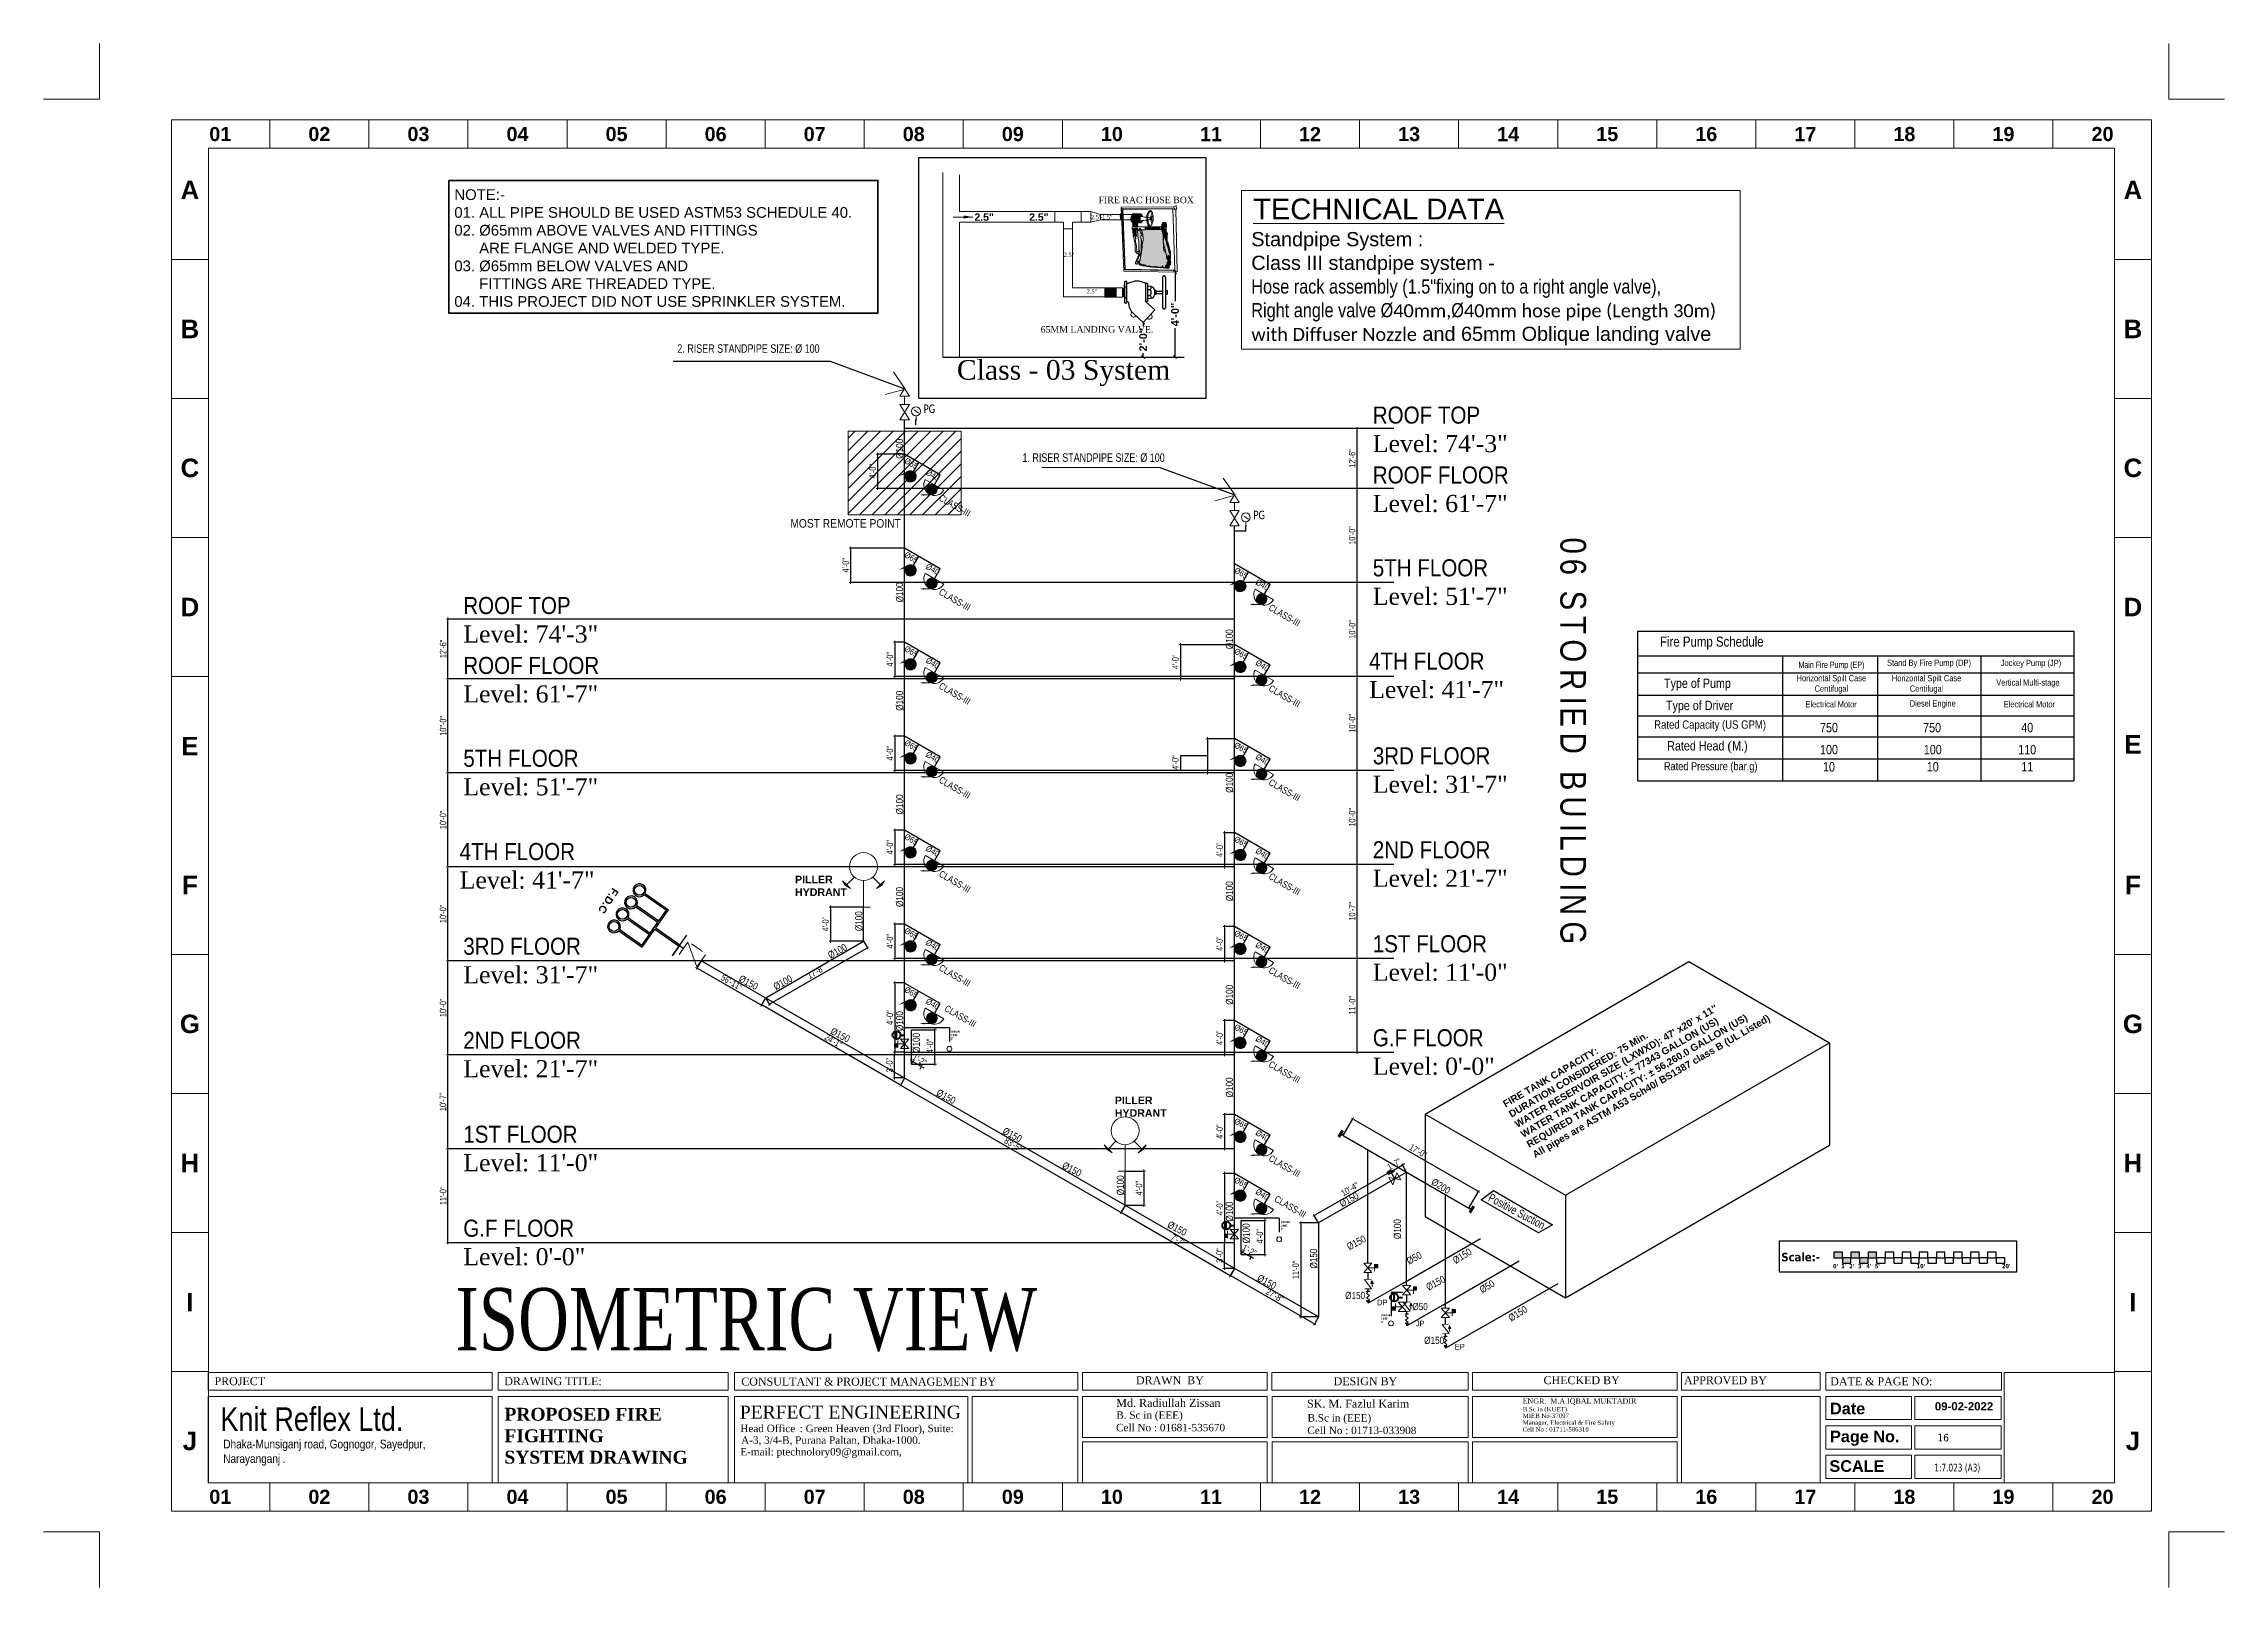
# Model space of a CAD drawing. Header units: inches. Extents: x -98933 to 1585249, y -3352739 to 192771.
# Drawn here: x 44196 to 47259, y 49000 to 51169 of the extents above; entities that cross this region are included whole.
import ezdxf

# ---------------------------------------------------------------- set-up
doc = ezdxf.new("R2010")
doc.units = ezdxf.units.IN
doc.header["$MEASUREMENT"] = 0
doc.header["$PDMODE"] = 35
doc.linetypes.add('CONTINOUS', pattern=[0])
doc.linetypes.add('DASH', pattern=[0.35, 0.25, -0.1])
doc.layers.get('0').update_dxf_attribs({"lineweight": 0})
doc.layers.get('Defpoints').update_dxf_attribs({"lineweight": 0})
for name, color, linetype in [('-TB', 7, 'Continuous'), ('F-TEXT', 7, 'Continuous'), ('FIREFIGHTING', 241, 'Continuous'), ('Pile', 5, 'Continuous')]:
    doc.layers.add(name, color=color, linetype=linetype)
for name, color, linetype, lineweight in [('AN-TEXT', 251, 'Continuous', 15), ('Cable line', 1, 'Continuous', 25), ('DIM', 7, 'Continuous', 0), ('DIM 01', 250, 'Continuous', 9), ('DIM.', 251, 'Continuous', 5), ('DIMENTION', 56, 'Continuous', 9), ('F-HYDRANT-40', 1, 'Continuous', 9), ('FF-VALVES', 170, 'Continuous', 18), ('FITTINGS', 6, 'Continuous', 13), ('FPS- FBC-2', 1, 'Continuous', 25), ('FPS- Flexible Joint', 1, 'Continuous', 25), ('FPS- Pillar Hydrant', 1, 'Continuous', 25), ('GRID - DIM', 8, 'Continuous', 0), ('Hydrant Pipe', 1, 'Continuous', 25), ('Inline', 7, 'Continuous', 0), ('LAnding Valve', 7, 'Continuous', 0), ('NI_TEXT', 144, 'Continuous', 15), ('Outline', 7, 'Continuous', 0), ('PIPE', 4, 'Continuous', 0), ('Pipe 100 mm', 1, 'Continuous', 25), ('Pipe 150 mm', 1, 'Continuous', 25), ('pipe line', 1, 'Continuous', 25), ('PIPE2.5', 6, 'Continuous', 25), ('Scale', 7, 'Continuous', 0), ('Scale_Text', 7, 'Continuous', 0), ('SHEET', 186, 'Continuous', 35), ('Smoke Detector', 3, 'Continuous', 25), ('SYMBOL HYDRANT', 251, 'Continuous', 0), ('Text', 7, 'Continuous', 0), ('Text 2', 7, 'Continuous', 25), ('Text1', 7, 'Continuous', 13), ('TEXT_TITLEBOX', 7, 'Continuous', 13), ('Titelblk', 7, 'Continuous', 25), ('TITLE', 7, 'Continuous', 20), ('TXT', 7, 'Continuous', 0)]:
    doc.layers.add(name, color=color, linetype=linetype, lineweight=lineweight)
doc.layers.add('ball v', color=7, linetype='Continuous', lineweight=0, true_color=0x1e12ca)
doc.styles.add('AREAL', font='arial.ttf')
doc.styles.add('ARIAL', font='times.ttf')
doc.styles.add('arial narrow', font='tahoma.ttf')
doc.styles.add('isop', font='isocpeur.ttf')
doc.styles.add('ltcnbt', font='swisscl.ttf')
doc.styles.add('MON-01', font='ARIALN.TTF')
doc.styles.add('MONOTEXT', font='txt')
doc.styles.add('rafik', font='arial.ttf')
doc.styles.add('SHT-TEXT-1', font='times.ttf', dxfattribs={"height": 12})
doc.styles.get("Standard").update_dxf_attribs({"font": 'arialbd.ttf', "height": 24})
doc.styles.add('STYLE3', font='arial.ttf', dxfattribs={"width": 0.75})
doc.styles.add('TEXT', font='arial.ttf')
doc.styles.add('TX 5', font='ARIALN.TTF')
doc.styles.add('ZIA', font='ARIALN.TTF', dxfattribs={"width": 1.05, "height": 10})
doc.dimstyles.new('1_4', dxfattribs={"dimtxt": 5, "dimasz": 2, "dimexe": 0, "dimexo": 1, "dimgap": 2, "dimtad": 0, "dimdec": 1, "dimzin": 3, "dimdsep": 46, "dimlunit": 4, "dimtxsty": 'Standard', "dimblk": 'OBLIQUE', "dimcen": 0, "dimclrd": 256, "dimclre": 256, "dimclrt": 142, "dimadec": 1, "dimazin": 1, "dimtfac": 0.5, "dimtdec": 1, "dimtix": 1, "dimtofl": 0, "dimtmove": 0, "dimatfit": 3, "dimfxl": 3, "dimtolj": 1, "dimtzin": 0, "dimlwd": -1, "dimlwe": -1, "dimarcsym": 0})
doc.dimstyles.new('3_16', dxfattribs={"dimscale": 0.75, "dimtxt": 20, "dimasz": 2.5, "dimexe": 0.18, "dimexo": 0.0625, "dimgap": 0.125, "dimtad": 0, "dimdec": 0, "dimzin": 3, "dimdsep": 46, "dimlunit": 4, "dimtxsty": 'ltcnbt', "dimblk": 'D', "dimcen": 3, "dimclrt": 7, "dimadec": 0, "dimazin": 0, "dimtfac": 16, "dimtdec": 0, "dimtix": 1, "dimtmove": 0, "dimatfit": 3, "dimfxl": 1, "dimtvp": 0.75, "dimtolj": 1, "dimtzin": 0, "dimarcsym": 0})
doc.dimstyles.new('Small', dxfattribs={"dimscale": 0, "dimtxt": 6, "dimasz": 6, "dimexe": 1, "dimexo": 1, "dimgap": 1.5, "dimtad": 0, "dimdec": 0, "dimzin": 3, "dimdsep": 46, "dimlunit": 4, "dimtxsty": 'arial narrow', "dimcen": 1, "dimdle": 1, "dimclrd": 256, "dimclre": 256, "dimclrt": 7, "dimadec": 0, "dimazin": 0, "dimtfac": 1, "dimtdec": 0, "dimtmove": 0, "dimatfit": 3, "dimfxl": 1, "dimtolj": 1, "dimtzin": 0, "dimlwd": 0, "dimlwe": -1, "dimarcsym": 0})
doc.dimstyles.new('st 01', dxfattribs={"dimtxt": 14, "dimasz": 2, "dimexe": 0.18, "dimexo": 0.0625, "dimgap": 0.09, "dimtad": 0, "dimdec": 0, "dimzin": 0, "dimdsep": 46, "dimlunit": 3, "dimtxsty": 'Standard', "dimblk": 'OPEN90', "dimcen": 0.09, "dimadec": 0, "dimazin": 0, "dimtfac": 1, "dimtdec": 0, "dimtofl": 0, "dimtmove": 0, "dimatfit": 3, "dimldrblk": 'OPEN90', "dimfxl": 0.18, "dimtolj": 1, "dimtzin": 0, "dimarcsym": 0})
pattern_1 = [(46.6105, (1280.85482, 10664.21773), (-0.1299008, 0.1227959), [])]

msp = doc.modelspace()

# ---------------------------------------------------------------- texts
at = {"layer": '-TB', "lineweight": 0, "insert": (46856.33, 49216.09), "char_height": 10.607, "width": 37.6038, "attachment_point": 1, "style": 'arial narrow'}
msp.add_mtext('16', dxfattribs=at)
at = {"lineweight": -2, "attachment_point": 1}
for s, insert, char_height, width in [('PILLER HYDRANT', (45251.59, 49999.92), 10.6598, 39.7693), ("DRAIN LINE 2''", (45470.6, 49782.29, 0), 2.8599, 10.6697), ('PILLER HYDRANT', (45700.76, 49689.79, 0), 10.6598, 39.7693), ("DRAIN LINE 2''", (45933.85, 49514.83, 0), 2.8599, 10.6697), ("DRAIN LINE 2''", (46074.68, 49384.1, 0), 2.8599, 10.6697)]:
    msp.add_mtext(s, dxfattribs=dict(at, insert=insert, char_height=char_height, width=width))
at = {"lineweight": -2, "insert": (45004.41, 49978.05, 0), "char_height": 10.66, "width": 39.7693, "attachment_point": 1, "rotation": 237.09912}
msp.add_mtext('F.D.C', dxfattribs=at)
at = {"color": 7, "insert": (44843.39, 49213.22), "char_height": 18.0938, "width": 257.7878, "attachment_point": 4, "rotation": 359.97233}
msp.add_mtext('\\pt2106;{\\fTimes New Roman|b1|i0|c0|p18;\\C256;PROPOSED FIRE  FIGHTING  \\PSYSTEM DRAWING }', dxfattribs=at)
at = {"layer": 'AN-TEXT', "lineweight": 25, "attachment_point": 1, "style": 'isop'}
for s, insert, char_height, width in [('{\\fTahoma|b1|i0|c0|p34;\\C7;Scale:-}', (46636.96, 49470.38), 12, 50.5478), ("{\\fTahoma|b1|i0|c0|p34;\\C7;0'}", (46709.47, 49454.64), 6, 8.2447), ("{\\fTahoma|b1|i0|c0|p34;\\C7;1'}", (46721.01, 49454.64), 6, 8.2447), ("{\\fTahoma|b1|i0|c0|p34;\\C7;2'}", (46732.36, 49454.64), 6, 8.2447), ("{\\fTahoma|b1|i0|c0|p34;\\C7;3'}", (46744.5, 49454.64), 6, 8.2447), ("{\\fTahoma|b1|i0|c0|p34;\\C7;4'}", (46756.34, 49454.64), 6, 8.2447), ("{\\fTahoma|b1|i0|c0|p34;\\C7;5'}", (46768.17, 49454.64), 6, 8.2447), ("{\\fTahoma|b1|i0|c0|p34;\\C7;10'}", (46827.03, 49454.64), 6, 8.2447), ("{\\fTahoma|b1|i0|c0|p34;\\C7;20'}", (46946.86, 49454.64), 6, 8.2447)]:
    msp.add_mtext(s, dxfattribs=dict(at, insert=insert, char_height=char_height, width=width))
at = {"layer": 'Cable line', "color": 4, "linetype": 'DASH', "lineweight": 25, "ltscale": 100000, "insert": (46244.6, 49682.72), "char_height": 9.8622, "width": 424.1604, "attachment_point": 1, "rotation": 30.35291}
msp.add_mtext("{\\C0;FIRE TANK CAPACITY:\\PDURATION CONSIDERED: 75 Min.\\PWATER RESERVOIR SIZE (LXWXD): 47' x20' x 11''\\PWATER TANK CAPACITY: %%P 77343 GALLON (US)\\PREQUIRED TANK CAPACITY: %%P 56,260.0 GALLON (US)\\PAll pipes are ASTM A53 Sch40/ BS1387 class B (UL Listed)}", dxfattribs=at)
at = {"layer": 'DIM.', "color": 5, "lineweight": 13, "insert": (44572.91, 49209), "char_height": 33.0857, "width": 896.2112, "attachment_point": 5, "style": 'TEXT'}
msp.add_mtext('{\\fArial Narrow|b0|i0|c0|p34;Knit Reflex Ltd.\\C256;\\P\\pt12.41904;\\fSwis721 BT|b1|i0|c0|p34;\\C7; }', dxfattribs=at)
at = {"layer": 'FF-VALVES', "color": 7, "style": 'arial narrow', "width": 0.8}
msp.add_text('1:7.023 (A3)', height=10.9221, dxfattribs=at).set_placement((46851.83, 49163.21))
at = {"layer": 'FIREFIGHTING', "color": 201, "ltscale": 100000, "insert": (45244.98, 50500.77, -42.41), "char_height": 11.969, "width": 156.6046, "attachment_point": 1, "style": 'ZIA'}
msp.add_mtext('MOST REMOTE POINT', dxfattribs=at)
at = {"layer": 'Text', "color": 7, "linetype": 'Continuous', "lineweight": -2, "ltscale": 30, "attachment_point": 1, "style": 'STYLE3'}
for s, insert, char_height in [('2. RISER STANDPIPE SIZE: %%C 100', (45086.25, 50746.33, 0), 12), ('{\\fCalibri|b0|i0|c0|p34;PG}', (45432.11, 50661.77, 0), 12), ('1. RISER STANDPIPE SIZE: %%C 100', (45571.01, 50593.23, 0), 12), ('{\\fCalibri|b0|i0|c0|p34;PG}', (45895.36, 50512.68, 0), 12), ('{\\fTimes New Roman|b0|i0|c0|p18;\\C3;ISOMETRIC VIEW}', (44774.47, 49420.94), 87.4286)]:
    msp.add_mtext(s, dxfattribs=dict(at, insert=insert, char_height=char_height))
at = {"layer": 'Text', "color": 7, "lineweight": -3, "ltscale": 10, "char_height": 24, "attachment_point": 1, "style": 'ZIA'}
for s, insert, width in [('ROOF TOP\\P{\\fTimes New Roman|b0|i0|c0|p18;\\W1;\\C0;Level: 74\'-3"}', (46063.09, 50658.92), 198.2815), ('ROOF FLOOR {\\fTimes New Roman|b0|i0|c0|p18;\\W1;\\C0;Level: 61\'-7"}', (46063.09, 50574.79), 198.2815), ('5TH FLOOR\\P{\\fTimes New Roman|b0|i0|c0|p18;\\W1;\\C0;Level: 51\'-7"}', (46063.09, 50444.38), 198.2815), ('ROOF TOP\\P{\\fTimes New Roman|b0|i0|c0|p18;\\W1;\\C0;Level: 74\'-3"}', (44785.59, 50391.42), 198.2815), ('ROOF FLOOR {\\fTimes New Roman|b0|i0|c0|p18;\\W1;\\C0;Level: 61\'-7"}', (44785.59, 50307.29), 198.2815), ('4TH FLOOR\\P{\\fTimes New Roman|b0|i0|c0|p18;\\W1;\\C0;Level: 41\'-7"}', (46057.99, 50313.38), 198.2815), ('5TH FLOOR\\P{\\fTimes New Roman|b0|i0|c0|p18;\\W1;\\C0;Level: 51\'-7"}', (44785.59, 50176.88), 198.2815), ('3RD FLOOR\\P{\\fTimes New Roman|b0|i0|c0|p18;\\W1;\\C0;Level: 31\'-7"}', (46063.09, 50180.38), 198.2815), ('4TH FLOOR\\P{\\fTimes New Roman|b0|i0|c0|p18;\\W1;\\C0;Level: 41\'-7"}', (44780.49, 50045.88), 198.2815), ('2ND FLOOR\\P{\\fTimes New Roman|b0|i0|c0|p18;\\W1;\\C0;Level: 21\'-7"}', (46063.09, 50048.38), 198.2815), ('3RD FLOOR\\P{\\fTimes New Roman|b0|i0|c0|p18;\\W1;\\C0;Level: 31\'-7"}', (44785.59, 49912.88), 198.2815), ('1ST FLOOR\\P{\\fTimes New Roman|b0|i0|c0|p18;\\W1;\\C0;Level: 11\'-0"}', (46063.09, 49916.38), 198.2815), ('2ND FLOOR\\P{\\fTimes New Roman|b0|i0|c0|p18;\\W1;\\C0;Level: 21\'-7"}', (44785.59, 49780.88), 198.2815), ('G.F FLOOR\\P{\\fTimes New Roman|b0|i0|c0|p18;\\W1;\\C0;Level: 0\'-0"}', (46063.09, 49784.38), 175.6832), ('1ST FLOOR\\P{\\fTimes New Roman|b0|i0|c0|p18;\\W1;\\C0;Level: 11\'-0"}', (44785.59, 49648.88), 198.2815), ('G.F FLOOR\\P{\\fTimes New Roman|b0|i0|c0|p18;\\W1;\\C0;Level: 0\'-0"}', (44785.59, 49516.88), 175.6832)]:
    msp.add_mtext(s, dxfattribs=dict(at, insert=insert, width=width))
at = {"layer": 'Text', "lineweight": -2, "char_height": 10, "attachment_point": 1, "style": 'TX 5'}
for s, insert, rotation in [('\\pt40;Ø100', (45393.56, 50585.48, 0), 90.54698), ('\\pt40;Ø100', (45393.56, 50383.8, 0), 90.54698), ('\\pt40;Ø100', (45856.82, 50318.02, 0), 90.54698), ('\\pt40;Ø100', (45393.56, 50231.58, 0), 90.54698), ('\\pt40;Ø100', (45393.56, 50086.05, 0), 90.54698), ('\\pt40;Ø100', (45856.82, 50116.34, 0), 90.54698), ('\\pt40;Ø100', (45856.82, 49964.12, 0), 90.54698), ('\\pt40;Ø100', (45393.56, 49956.01, 0), 90.54698), ('\\pt40;Ø100', (45336.24, 49921.99, 0), 90.54698), ('\\pt40;Ø100', (45296.34, 49891.75, 0), 29.00707), ('\\pt40;Ø150', (45176.16, 49861, 0), 332.06162), ('\\pt40;Ø100', (45219.78, 49847.55, 0), 29.00707), ('\\pt40;Ø100', (45856.82, 49818.59, 0), 90.54698), ('\\pt40;Ø100', (45393.56, 49781.72, 0), 90.54698), ('\\pt40;Ø150', (45305.06, 49787.18, 0), 332.06162), ('\\pt40;Ø100', (45417.03, 49751.11, 0), 90.54698), ('\\pt40;Ø100', (45856.82, 49688.55, 0), 90.54698), ('\\pt40;Ø150', (45453.67, 49700.78, 0), 332.06162), ('\\pt40;Ø150', (45546.75, 49647.05, 0), 332.06162), ('\\pt40;Ø150', (45630.45, 49598.72, 0), 332.06162), ('\\pt40;Ø100', (45703.64, 49551.04, 0), 90.54698), ('\\pt40;Ø200', (46149.7, 49575.72), 327.93427), ('\\pt40;Ø100', (45856.82, 49514.26, 0), 90.54698), ('\\pt40;Ø150', (46014.92, 49543.09, 0), 27.96423), ('\\pt40;Ø150', (45778.36, 49515.56, 0), 332.06162), ('\\pt40;Ø100', (45880.29, 49483.65, 0), 90.54698), ('\\pt40;Ø100', (46092.74, 49489.59), 90.54698), ('\\pt40;Ø150', (45975.16, 49448.19, 0), 90.54698), ('\\pt40;Ø150', (46025.16, 49482.5), 27.96423), ('\\pt40;Ø50', (46109.29, 49462.39), 27.96423), ('\\pt40;Ø150', (46174.06, 49462.93), 31.33807), ('\\pt40;Ø150', (45904.28, 49440.63, 0), 332.06162), ('\\pt40;Ø150', (46136.62, 49425.87), 27.96423), ('\\pt40;Ø50', (46211.65, 49421.62), 31.33807), ('\\pt40;Ø150', (46252.13, 49382.11, 0), 31.33807)]:
    msp.add_mtext_dynamic_manual_height_columns(s, width=23.5678, gutter_width=25, heights=[0], dxfattribs=dict(at, insert=insert, rotation=rotation))
at = {"layer": 'Text', "lineweight": -2, "ltscale": 10, "insert": (46362.59, 50474.92), "char_height": 36, "width": 583.3433, "attachment_point": 1, "rotation": 270, "style": 'TX 5'}
msp.add_mtext('{\\T1.3;06 STORIED BUILDING\\T3.45;  }', dxfattribs=at)
at = {"layer": 'Text', "color": 5, "lineweight": -2, "width": 334.3918, "attachment_point": 2, "style": 'ARIAL'}
for s, insert, char_height in [('{\\fTechnicLite|b0|i0|c2|p2;\\H1.333x;\\C7;Fire Pump Schedule}', (46539.29, 50335.74), 10.5226), ('{\\fTechnicLite|b0|i0|c2|p2;\\T0.95;\\C0;Main Fire Pump (EP)}', (46707.13, 50300.57), 8.7689), ('{\\fTechnicLite|b0|i0|c2|p2;\\C0;Stand By Fire Pump (DP)}', (46844.37, 50303.43), 8.7689), ('{\\fTechnicLite|b0|i0|c2|p2;\\C0;Jockey Pump (JP)}', (46987.55, 50303.18), 8.7689), ('{\\fTechnicLite|b0|i0|c2|p2;\\C0;Horizontal Spilt Case\\PCentifugal}', (46707.28, 50281.76), 8.7689), ('{\\fTechnicLite|b0|i0|c2|p2;\\C0;Horizontal Spilt Case\\PCentifugal}', (46840.95, 50281.76), 8.7689), ('{\\fTechnicLite|b0|i0|c2|p2;\\C0;Vertical Multi-stage}', (46983.29, 50275.69), 8.7689), ('{\\fTechnicLite|b0|i0|c2|p2;\\C0;Electrical Motor}', (46706.87, 50245.14), 8.7689), ('{\\fTechnicLite|b0|i0|c2|p2;\\C0;Diesel Engine}', (46849.58, 50246.34), 8.7689), ('{\\fTechnicLite|b0|i0|c2|p2;\\C0;Electrical Motor}', (46985.35, 50245.14), 8.7689)]:
    msp.add_mtext(s, dxfattribs=dict(at, insert=insert, char_height=char_height))
at = {"layer": 'Text', "color": 0, "lineweight": -2, "width": 625.1622, "attachment_point": 2, "style": 'ARIAL'}
for s, insert, char_height in [('{\\fTechnicLite|b0|i0|c2|p2;Type of Pump}', (46519.1, 50276.84), 13.1533), ('{\\fTechnicLite|b0|i0|c2|p2;Type of Driver}', (46522.18, 50245.65), 13.1533), ('{\\fTechnicLite|b0|i0|c2|p2;Rated Capacity (US GPM)}', (46536.89, 50218.09), 11.6918), ('{\\fTechnicLite|b0|i0|c2|p2;750}', (46703.87, 50214.59), 13.1533), ('{\\fTechnicLite|b0|i0|c2|p2;750}', (46848.68, 50214.59), 13.1533), ('{\\fTechnicLite|b0|i0|c2|p2;40}', (46982.35, 50214.59), 13.1533), ('{\\fTechnicLite|b0|i0|c2|p2;Rated Head }({\\fTechnicLite|b0|i0|c2|p2;M.)}', (46533.14, 50188.96), 13.1533), ('{\\fTechnicLite|b0|i0|c2|p2;100}', (46703.87, 50183.61), 13.1533), ('{\\fTechnicLite|b0|i0|c2|p2;100}', (46849.66, 50183.61), 13.1533), ('{\\fTechnicLite|b0|i0|c2|p2;110}', (46982.35, 50183.61), 13.1533), ('{\\fTechnicLite|b0|i0|c2|p2;Rated Pressure (bar.g)}', (46537.69, 50159.41), 11.2743), ('{\\fTechnicLite|b0|i0|c2|p2;10}', (46703.87, 50159.55), 13.1533), ('{\\fTechnicLite|b0|i0|c2|p2;10}', (46849.66, 50159.55), 13.1533), ('{\\fTechnicLite|b0|i0|c2|p2;11}', (46982.35, 50159.55), 13.1533)]:
    msp.add_mtext(s, dxfattribs=dict(at, insert=insert, char_height=char_height))
at = {"layer": 'Text', "color": 5, "linetype": 'Continuous', "lineweight": -2, "ltscale": 30, "insert": (46229.68, 49554.31), "char_height": 11.7, "attachment_point": 1, "rotation": 331.83572, "style": 'STYLE3'}
msp.add_mtext('Positive Suction', dxfattribs=at)
at = {"layer": 'Text', "lineweight": -2, "attachment_point": 1, "style": 'TX 5'}
for s, width, insert, char_height in [('\\pt40;Ø150', 23.5678, (46024.3, 49415.45), 10), ('\\pt32;DP', 11.773, (46069.14, 49404.6, 0), 8), ('\\pt40;Ø50', 23.5678, (46118.68, 49399.84), 10), ('\\pt32;JP', 11.773, (46123.5, 49374.98, 0), 8), ('\\pt40;Ø150', 23.5678, (46135.33, 49352.43, 0), 10), ('\\pt32;EP', 11.773, (46178.28, 49342.48, 0), 8)]:
    msp.add_mtext_dynamic_manual_height_columns(s, width=width, gutter_width=25, heights=[0], dxfattribs=dict(at, insert=insert, char_height=char_height))
at = {"layer": 'Text', "color": 56, "insert": (44448.47, 49189.64), "char_height": 12.2888, "width": 471.0848, "attachment_point": 4, "style": 'MONOTEXT'}
msp.add_mtext('{\\fArial Narrow|b0|i0|c0|p34;\\C7;Dhaka-Munsiganj road, Gognogor, Sayedpur, \\PNarayanganj .}', dxfattribs=at)
at = {"layer": 'TEXT_TITLEBOX', "lineweight": 25, "style": 'SHT-TEXT-1'}
for s, height, p in [('PROJECT', 11.135, (44436.14, 49284.44)), ('DRAWING TITLE:', 11.1351, (44843.24, 49284.44)), ('CONSULTANT & PROJECT MANAGEMENT BY', 11.1351, (45176.07, 49283.91)), ('DRAWN  BY', 11.135, (45730.44, 49285.74)), ('DESIGN BY', 11.135, (46008.09, 49284.39)), ('CHECKED BY', 11.135, (46302.95, 49285.85)), ('APPROVED BY', 11.1351, (46500.21, 49285.79)), ('DATE & PAGE NO:', 11.1351, (46705.69, 49284.25)), ('Md. Radiullah Zissan', 11.2271, (45702.73, 49253.91)), ('SK. M. Fazlul Karim', 11.2271, (45970.68, 49252.78)), ('ENGR.  M.A IQBAL MUKTADIR', 7.3184, (46273.65, 49258.5)), ('Cell No : 01681-535670', 10.3955, (45702.52, 49219.69)), ('B. Sc in (EEE)', 10.3955, (45702.82, 49237.28)), ('Cell No : 01713-033908', 10.3955, (45971.16, 49215.76)), ('B.Sc in (EEE)', 10.3955, (45971.46, 49233.35)), ('Cell No : 01711-586310', 6.2364, (46273.54, 49219.24)), ('B.Sc in (KUET)', 6.2364, (46273.72, 49247.63)), ('MIEB No-37097', 6.2364, (46273.72, 49238.27)), ('Manager, Electrical & Fire Safety', 6.2364, (46273.72, 49228.75))]:
    msp.add_text(s, height=height, dxfattribs=at).set_placement(p)
at = {"layer": 'TEXT_TITLEBOX', "color": 1, "lineweight": 25, "style": 'SHT-TEXT-1'}
msp.add_text('PERFECT ENGINEERING', height=18.1908, dxfattribs=at).set_placement((45173.95, 49237.52))
at = {"layer": 'TEXT_TITLEBOX', "lineweight": 25}
for s, height, p in [('Date', 16.299, (46705.36, 49243.52)), ('09-02-2022', 11.487, (46852.51, 49249.02)), ('Page No.', 16.299, (46705.37, 49204.29))]:
    msp.add_text(s, height=height, dxfattribs=at).set_placement(p)
at = {"layer": 'TEXT_TITLEBOX', "color": 7, "lineweight": 25, "style": 'SHT-TEXT-1'}
for s, p in [('Head Office', (45174.72, 49218.48)), (': Green Heaven (3rd Floor), Suite:', (45258.16, 49218.48)), ('E-mail: ptechnolory09@gmail.com,', (45174.74, 49185.73)), ('A-3, 3/4-B, Purana Paltan, Dhaka-1000.', (45175.87, 49202.11))]:
    msp.add_text(s, height=10.3947, dxfattribs=at).set_placement(p)
at = {"layer": 'TEXT_TITLEBOX', "color": 1, "lineweight": 25}
msp.add_text('SCALE', height=16.299, dxfattribs=at).set_placement((46704.53, 49162.67))
at = {"layer": 'TXT', "color": 7, "lineweight": -2, "style": 'MON-01'}
for s, height, p in [('%%C65', 8.358, (45404.02, 49837.63, 0)), ('%%C40', 8.358, (45434.2, 49821.18, 0)), ('CLASS-III', 9.489, (45460.58, 49810.64, 0)), ('%%C65', 8.358, (45867.28, 49570.17, 0)), ('%%C40', 8.358, (45897.45, 49553.72, 0)), ('CLASS-III', 9.489, (45923.83, 49543.18, 0))]:
    msp.add_text(s, height=height, rotation=330, dxfattribs=at).set_placement(p)

# ---------------------------------------------------------------- blocks, each defined once
blk = doc.blocks.new('A$C65C778A0')
h = blk.add_hatch(color=256)
h.dxf.hatch_style = 1
h.paths.add_polyline_path([(29, 190), (0, 119), (56, 119)])
blk.add_line((29, 42), (29, 119))
at = {"ltscale": 2}
for p, q in [((48, 220), (200, 220)), ((200, 220), (48, 0)), ((200, 0), (48, 0))]:
    blk.add_line(p, q, dxfattribs=at)
blk.add_lwpolyline([(29, 190), (56, 119), (0, 119), (29, 190)])
blk = doc.blocks.new('FPS- Flexible Joint')
at = {"layer": 'FPS- Flexible Joint', "color": 1}
for points in [[(-4344.8, -11808.4), (-4344.8, -11801.7), (-4345.6, -11801.7), (-4345.6, -11808.4)], [(-4323.2, -11808.4), (-4323.2, -11801.7), (-4322.4, -11801.7), (-4322.4, -11808.4)]]:
    blk.add_lwpolyline(points, close=True, dxfattribs=at)
at = {"layer": 'FPS- Flexible Joint', "color": 1, "lineweight": 5}
blk.add_lwpolyline([(-4344.8, -11805), (-4342.3, -11808.4), (-4337.4, -11801.7), (-4332.5, -11808.4), (-4327.6, -11801.7), (-4323.2, -11805)], dxfattribs=at)
blk = doc.blocks.new('A$C47DA282D')
at = {"lineweight": -2}
h = blk.add_hatch(color=5, dxfattribs=at)
h.dxf.hatch_style = 1
h.paths.add_polyline_path([(205, 118), (169, 118), (169, 69), (205, 69)])
at = {"color": 1, "lineweight": 20, "ltscale": 2}
for p, q in [((0, 138), (122, 138)), ((122, 0), (0, 138)), ((0, 0), (122, 138)), ((61, 69), (205, 69)), ((161, 19), (161, 125)), ((122, 0), (0, 0))]:
    blk.add_line(p, q, dxfattribs=at)
at = {"lineweight": -2}
blk.add_lwpolyline([(205, 69), (169, 69), (169, 118), (205, 118)], close=True, dxfattribs=at)
blk = doc.blocks.new('FPS- Pillar Hydrant')
at = {"layer": 'FPS- Pillar Hydrant', "lineweight": 0}
for p, q in [((-4332.24, -11785.1), (-4333.39, -11783.95)), ((-4333.39, -11783.95), (-4331.04, -11786.3)), ((-4333.39, -11783.95), (-4331.04, -11786.3)), ((-4331.95, -11784.81), (-4333.39, -11783.95)), ((-4332.11, -11785.13), (-4334.44, -11787.46)), ((-4333.42, -11790.19), (-4325.55, -11790.19)), ((-4331.04, -11786.3), (-4331.95, -11784.81)), ((-4325.55, -11792.25), (-4325.55, -11788.24)), ((-4325.55, -11790.19), (-4325.55, -11792.25)), ((-4332.11, -11795.24), (-4334.44, -11792.92)), ((-4333.39, -11796.43), (-4331.04, -11794.08)), ((-4333.39, -11796.43), (-4331.04, -11794.08)), ((-4332.24, -11795.27), (-4333.39, -11796.43)), ((-4331.95, -11795.56), (-4333.39, -11796.43)), ((-4331.04, -11794.08), (-4331.95, -11795.56))]:
    blk.add_line(p, q, dxfattribs=at)
blk.add_circle((-4337.58, -11790.19), 4.16, dxfattribs=at)
blk = doc.blocks.new('D')
at = {"layer": 'DIM'}
for q in [(-1.125, 0), (0, 1.125), (1.125, 0), (0, -1.125)]:
    blk.add_line((0, 0), q, dxfattribs=at)
at = {"layer": 'DIM', "color": 6, "const_width": 0.375}
blk.add_lwpolyline([(-0.1875, 0, 1), (0.1875, 0, 1)], format="xyb", close=True, dxfattribs=at)
blk = doc.blocks.new('*D309')
at = {"layer": 'Defpoints', "color": 0, "transparency": 16777216}
for p in [(45986.7, 49512.3, 0), (45961.9, 49380.3), (45986.7, 49380.3, 0)]:
    blk.add_point(p, dxfattribs=at)
at = {"layer": 'DIM 01', "color": 0, "lineweight": -2, "transparency": 16777216}
for p, q in [((45986.7, 49512.3), (45961.7, 49512.3)), ((45961.9, 49510.4), (45961.9, 49382.2)), ((45986.7, 49380.3), (45961.7, 49380.3))]:
    blk.add_line(p, q, dxfattribs=at)
at = {"layer": 'DIM 01', "color": 0, "lineweight": -2, "transparency": 16777216, "xscale": 1.875, "yscale": 1.875, "zscale": 1.875}
for p, rotation in [((45961.9, 49512.3), 90), ((45961.9, 49380.3), 270)]:
    blk.add_blockref('D', p, dxfattribs=dict(at, rotation=rotation))
at = {"layer": 'DIM 01', "color": 7, "lineweight": -2, "transparency": 16777216, "insert": (45954.9, 49446.3), "char_height": 9, "attachment_point": 5, "rotation": 90, "style": 'ltcnbt'}
blk.add_mtext('\\A1;11\'-0"', dxfattribs=at)
blk = doc.blocks.new('*D310')
at = {"layer": 'Defpoints', "color": 0, "transparency": 16777216}
for p in [(46021.6, 49635.2, 0), (46198.2, 49533.2, 0), (46211.6, 49556.4)]:
    blk.add_point(p, dxfattribs=at)
at = {"layer": 'DIM 01', "color": 0, "lineweight": -2, "transparency": 16777216}
for p, q in [((46021.6, 49635.3), (46035, 49658.5)), ((46036.6, 49657.5), (46210, 49557.3)), ((46198.2, 49533.2), (46211.7, 49556.5))]:
    blk.add_line(p, q, dxfattribs=at)
at = {"layer": 'DIM 01', "color": 0, "lineweight": -2, "transparency": 16777216, "xscale": 1.875, "yscale": 1.875, "zscale": 1.875}
for p, rotation in [((46034.9, 49658.4), 149.9858339385911), ((46211.6, 49556.4), 329.985833938591)]:
    blk.add_blockref('D', p, dxfattribs=dict(at, rotation=rotation))
at = {"layer": 'DIM 01', "color": 7, "lineweight": -2, "transparency": 16777216, "insert": (46126.7, 49613.4), "char_height": 9, "attachment_point": 5, "rotation": 329.9858, "style": 'ltcnbt'}
blk.add_mtext('\\A1;17\'-0"', dxfattribs=at)
blk = doc.blocks.new('*D311')
at = {"layer": 'Defpoints', "color": 0, "transparency": 16777216}
for p in [(46088.1, 49584.8), (46094.1, 49574.3, 0), (45986.7, 49512.3, 0)]:
    blk.add_point(p, dxfattribs=at)
at = {"layer": 'DIM 01', "color": 0, "lineweight": -2, "transparency": 16777216}
for p, q in [((45982.3, 49523.7), (46086.5, 49583.8)), ((46094.1, 49574.3), (46088, 49584.9)), ((45986.7, 49512.3), (45980.6, 49522.9))]:
    blk.add_line(p, q, dxfattribs=at)
at = {"layer": 'DIM 01', "color": 0, "lineweight": -2, "transparency": 16777216, "xscale": 1.875, "yscale": 1.875, "zscale": 1.875}
for p, rotation in [((46088.1, 49584.8), 30.00000000001355), ((45980.7, 49522.8), 210.0000000000136)]:
    blk.add_blockref('D', p, dxfattribs=dict(at, rotation=rotation))
at = {"layer": 'DIM 01', "color": 7, "lineweight": -2, "transparency": 16777216, "insert": (46030.9, 49559.8), "char_height": 9, "attachment_point": 5, "rotation": 30, "style": 'ltcnbt'}
blk.add_mtext('\\A1;10\'-4"', dxfattribs=at)
blk = doc.blocks.new('*D312')
at = {"layer": 'Defpoints', "color": 0, "transparency": 16777216}
for p in [(46104.8, 49593.7), (46094.1, 49574.3, 0), (46110.6, 49583.8, 0)]:
    blk.add_point(p, dxfattribs=at)
at = {"layer": 'DIM 01', "color": 0, "lineweight": -2, "transparency": 16777216}
for p, q in [((46088.4, 49584.2), (46104.8, 49593.7)), ((46110.5, 49583.8), (46104.8, 49593.9)), ((46106.4, 49594.7), (46108.1, 49595.6)), ((46086.8, 49583.3), (46085.1, 49582.4)), ((46094.1, 49574.3), (46088.3, 49584.4))]:
    blk.add_line(p, q, dxfattribs=at)
at = {"layer": 'DIM 01', "color": 0, "lineweight": -2, "transparency": 16777216, "xscale": 1.875, "yscale": 1.875, "zscale": 1.875}
for p, rotation in [((46104.8, 49593.7), 209.999999999914), ((46088.4, 49584.2), 29.99999999991405)]:
    blk.add_blockref('D', p, dxfattribs=dict(at, rotation=rotation))
at = {"layer": 'DIM 01', "color": 7, "lineweight": -2, "transparency": 16777216, "insert": (46093.2, 49594.8), "char_height": 9, "attachment_point": 5, "rotation": 30, "style": 'ltcnbt'}
blk.add_mtext('\\A1;1\'-7"', dxfattribs=at)
blk = doc.blocks.new('FPS- FBC-2')
at = {"lineweight": -2, "true_color": 0xed1f24}
h = blk.add_hatch(color=240, dxfattribs=at)
h.dxf.hatch_style = 1
h.paths.add_polyline_path([(-4334.74, -11771.09), (-4339.69, -11771.09, 16.474806), (-4339.69, -11771.36), (-4335.01, -11771.36), (-4335.01, -11773.64), (-4339.69, -11773.64, 16.474806), (-4339.69, -11773.91), (-4335.01, -11773.91), (-4335.01, -11776.2), (-4339.69, -11776.2, 16.474806), (-4339.69, -11776.47), (-4335.01, -11776.47), (-4335.01, -11778.75), (-4339.69, -11778.75, 16.474806), (-4339.69, -11779.02), (-4334.74, -11779.02), (-4334.74, -11775.19), (-4329.62, -11775.19), (-4329.62, -11775.05), (-4329.62, -11774.92), (-4334.74, -11774.92)])
h.paths.add_polyline_path([(-4339.95, -11771.22, -1), (-4341.65, -11771.22, -1)], flags=16)
h.paths.add_polyline_path([(-4339.95, -11773.78, -1), (-4341.65, -11773.78, -1)], flags=16)
h.paths.add_polyline_path([(-4339.95, -11776.33, -1), (-4341.65, -11776.33, -1)], flags=16)
h.paths.add_polyline_path([(-4339.95, -11778.88, -1), (-4341.65, -11778.88, -1)], flags=16)
at = {"layer": 'FPS- FBC-2', "color": 1}
for p, q in [((-4339.69, -11771.09), (-4334.74, -11771.09)), ((-4339.69, -11771.36), (-4335.01, -11771.36)), ((-4335.01, -11773.64), (-4335.01, -11771.36)), ((-4334.74, -11774.92), (-4334.74, -11771.09)), ((-4329.62, -11777.12), (-4329.62, -11772.86)), ((-4339.69, -11773.64), (-4335.01, -11773.64)), ((-4339.69, -11773.91), (-4335.01, -11773.91)), ((-4339.69, -11776.2), (-4335.01, -11776.2)), ((-4339.69, -11776.47), (-4335.01, -11776.47)), ((-4335.01, -11776.2), (-4335.01, -11773.91)), ((-4335.01, -11778.75), (-4335.01, -11776.47)), ((-4334.74, -11774.92), (-4329.62, -11774.92)), ((-4334.74, -11775.19), (-4329.62, -11775.19)), ((-4334.74, -11779.02), (-4334.74, -11775.19)), ((-4329.62, -11775.05), (-4329.62, -11777.24)), ((-4339.69, -11778.75), (-4335.01, -11778.75)), ((-4339.69, -11779.02), (-4334.74, -11779.02))]:
    blk.add_line(p, q, dxfattribs=at)
for centre in [(-4340.8, -11771.22), (-4340.8, -11773.78), (-4340.8, -11776.33), (-4340.8, -11778.88)]:
    blk.add_circle(centre, 0.849, dxfattribs=at)
for centre in [(-4340.8, -11771.22), (-4340.8, -11773.78), (-4340.8, -11776.33), (-4340.8, -11778.88)]:
    blk.add_arc(centre, 1.12, 6.947, 353.053, dxfattribs=at)
blk = doc.blocks.new('A$C6DE15CEC')
at = {"color": 1, "lineweight": 20, "ltscale": 2}
for p, q in [((0, 0), (0, 110)), ((158, 0), (0, 110)), ((158, 110), (158, 0))]:
    blk.add_line(p, q, dxfattribs=at)
at = {"color": 7, "lineweight": 5}
blk.add_lwpolyline([(115, 116), (30, 116)], dxfattribs=at)
blk.add_solid([(115, 120), (139, 116), (115, 112)], dxfattribs=at)
blk = doc.blocks.new('*D280')
at = {"layer": 'Defpoints', "color": 0, "transparency": 16777216}
for p in [(45347.8, 49956, 0), (45301.4, 49908), (45347.8, 49908, 0)]:
    blk.add_point(p, dxfattribs=at)
at = {"layer": 'DIM 01', "color": 0, "lineweight": -2, "transparency": 16777216}
for p, q in [((45347.7, 49956), (45301.2, 49956)), ((45301.4, 49954.1), (45301.4, 49909.9)), ((45347.7, 49908), (45301.2, 49908))]:
    blk.add_line(p, q, dxfattribs=at)
at = {"layer": 'DIM 01', "color": 0, "lineweight": -2, "transparency": 16777216, "xscale": 1.875, "yscale": 1.875, "zscale": 1.875}
for p, rotation in [((45301.4, 49956), 90), ((45301.4, 49908), 270)]:
    blk.add_blockref('D', p, dxfattribs=dict(at, rotation=rotation))
at = {"layer": 'DIM 01', "color": 7, "lineweight": -2, "transparency": 16777216, "insert": (45294.4, 49932), "char_height": 9, "attachment_point": 5, "rotation": 90, "style": 'ltcnbt'}
blk.add_mtext('\\A1;4\'-0"', dxfattribs=at)
blk = doc.blocks.new('ball.v')
at = {"color": 7, "linetype": 'ByBlock', "lineweight": 13, "const_width": 1}
for points in [[(386990, 646713), (386687, 646713)], [(386990, 646537), (386990, 646888)], [(387146, 646537), (387146, 646995), (387395, 646995)], [(387302, 646537), (387302, 646888)], [(387302, 646713), (387601, 646713)]]:
    blk.add_lwpolyline(points, dxfattribs=at)
at = {"color": 7, "linetype": 'CONTINOUS'}
blk.add_circle((387146, 646713), 156, dxfattribs=at)
blk = doc.blocks.new('A$C47451B56')
at = {"layer": 'LAnding Valve', "lineweight": 5, "ltscale": 0.2}
blk.add_hatch(color=256, dxfattribs=at).paths.add_polyline_path([(16.04, 8), (19.69, 8), (19.69, 10.94), (16.04, 10.94)])
at = {"layer": 'LAnding Valve', "lineweight": 30}
for p, q in [((0.51, 14.31), (0.51, 4.58)), ((1.4, 14.31), (1.4, 4.58)), ((0, 10.08), (0, 8.93)), ((0.51, 10.08), (0, 10.08)), ((0.51, 8.93), (0, 8.93)), ((3.57, 9.9), (1.4, 9.9)), ((3.57, 9.11), (1.4, 9.11)), ((3.57, 10.16), (3.57, 8.85)), ((3.57, 10.16), (4.01, 10.16)), ((3.57, 8.85), (4.01, 8.85)), ((4.01, 10.29), (4.01, 8.72)), ((4.99, 11.41), (6.17, 11.51)), ((4.99, 7.6), (6.17, 7.51)), ((6.17, 10.46), (5.31, 10.46)), ((6.17, 8.55), (5.31, 8.55)), ((6.23, 12.37), (6.23, 6.64)), ((6.23, 12.37), (6.78, 12.37)), ((6.78, 12.37), (6.78, 6.64)), ((12.19, 12.37), (12.7, 12.37)), ((12.7, 6.11), (12.7, 12.9)), ((12.7, 12.9), (13.34, 12.9)), ((12.7, 11.18), (13.34, 11.18)), ((12.7, 7.83), (13.34, 7.83)), ((13.34, 6.11), (13.34, 12.9)), ((13.41, 12.12), (13.34, 12.21)), ((13.34, 8.48), (13.41, 12.12)), ((3.88, 3.98), (6.78, 6.64)), ((7.55, 0), (3.88, 3.98)), ((6.23, 6.64), (6.78, 6.64)), ((7.55, 0), (10.65, 2.86)), ((12.19, 6.47), (12.7, 6.64)), ((12.7, 6.11), (13.34, 6.11)), ((13.34, 6.86), (13.41, 6.77))]:
    blk.add_line(p, q, dxfattribs=at)
at = {"layer": 'LAnding Valve'}
for p, q in [((13.38, 8.12), (13.28, 7.99)), ((13.38, 10.69), (13.49, 10.82)), ((13.38, 8.13), (13.49, 10.82)), ((13.59, 10.69), (13.49, 10.82)), ((13.49, 8.26), (13.59, 10.69)), ((13.49, 8.26), (13.59, 8.13)), ((13.59, 8.13), (13.69, 10.82)), ((13.59, 10.69), (13.69, 10.82)), ((13.69, 8.26), (13.59, 8.13)), ((13.8, 10.69), (13.69, 10.82)), ((13.69, 8.26), (13.8, 10.69)), ((13.69, 8.26), (13.8, 8.13)), ((13.8, 8.13), (13.9, 10.82)), ((13.8, 10.69), (13.9, 10.82)), ((13.9, 8.26), (13.8, 8.13)), ((14, 10.69), (13.9, 10.82)), ((13.9, 8.26), (14, 10.69)), ((13.9, 8.26), (14, 8.13)), ((14, 8.13), (14.1, 10.82)), ((14, 10.69), (14.1, 10.82)), ((14.1, 8.26), (14, 8.13)), ((14.1, 10.94), (19.69, 10.94)), ((14.1, 8), (14.1, 10.94)), ((14.1, 8), (19.69, 8)), ((12.19, 6.47), (12.19, 6.37))]:
    blk.add_line(p, q, dxfattribs=at)
at = {"layer": 'LAnding Valve', "lineweight": 5, "ltscale": 0.2}
for p, q in [((16.04, 10.94), (16.04, 8)), ((19.69, 10.94), (19.69, 8))]:
    blk.add_line(p, q, dxfattribs=at)
at = {"layer": 'LAnding Valve', "lineweight": 30, "extrusion": (0, 0, -1)}
for centre, major_axis, start_param, end_param in [((0.95, 14.31), (-0.315, 0.315), 5.497787, 8.63938), ((5.21, 10.13), (-0.857, 0.857), 5.634863, 6.885427), ((5.21, 8.88), (0.857, 0.857), 2.539351, 3.789915), ((6.57, 9.51), (1.11, 1.11), 3.27652, 4.577462), ((6.57, 11.41), (1.11, 1.11), 3.27652, 3.926991), ((6.57, 7.6), (-1.11, 1.11), 5.497787, 6.148258), ((9.48, 7.34), (-4.04, 4.04), 0.291939, 1.278857), ((0.95, 4.7), (-0.315, 0.315), 2.356194, 5.497787), ((7.42, 6.37), (3.37, 3.37), 0.785398, 1.611957)]:
    blk.add_ellipse(centre, major_axis=major_axis, ratio=1, start_param=start_param, end_param=end_param, dxfattribs=at)
at = {"layer": 'LAnding Valve', "extrusion": (0, 0, -1)}
for centre, start_param, end_param in [((5.64, 1.92), 3.073394, 6.433706), ((10.54, 2.6), 1.458071, 4.818383)]:
    blk.add_ellipse(centre, major_axis=(-0.633, 0.633), ratio=1, start_param=start_param, end_param=end_param, dxfattribs=at)
blk = doc.blocks.new('_Oblique')
at = {"color": 0, "linetype": 'ByBlock', "lineweight": -2}
blk.add_line((-0.5, -0.5), (0.5, 0.5), dxfattribs=at)
blk = doc.blocks.new('*D245')
at = {"ltscale": 100000, "transparency": 16777216}
for p, q in [((1274.3, 10680.9), (1274.3, 10680.9)), ((1274.3, 10680.9), (1274.3, 10662.3)), ((1274.3, 10626.3), (1274.3, 10644.9)), ((1274.3, 10626.3), (1274.3, 10626.3))]:
    blk.add_line(p, q, dxfattribs=at)
at = {"layer": 'Defpoints', "color": 0, "ltscale": 100000, "transparency": 16777216}
for p in [(1274.3, 10680.9, 3), (1274.3, 10626.3, 4.4), (1274.3, 10626.3)]:
    blk.add_point(p, dxfattribs=at)
at = {"ltscale": 100000, "transparency": 16777216, "xscale": 2, "yscale": 2, "zscale": 2}
for p, rotation in [((1274.3, 10680.9), 90), ((1274.3, 10626.3), 270)]:
    blk.add_blockref('_Oblique', p, dxfattribs=dict(at, rotation=rotation))
at = {"color": 10, "ltscale": 100000, "transparency": 16777216, "insert": (1274.3, 10653.6), "char_height": 5, "attachment_point": 5, "rotation": 90}
blk.add_mtext("\\A1;4'-0''", dxfattribs=at)
blk = doc.blocks.new('*D246')
at = {"ltscale": 100000, "transparency": 16777216}
for p, q in [((1253.8, 10648.5), (1253.8, 10646.1)), ((1253.8, 10626.3), (1253.8, 10628.7))]:
    blk.add_line(p, q, dxfattribs=at)
at = {"layer": 'Defpoints', "color": 0, "ltscale": 100000, "transparency": 16777216}
for p in [(1253.8, 10648.5, 3), (1253.8, 10626.3, 4.4), (1253.8, 10626.3)]:
    blk.add_point(p, dxfattribs=at)
at = {"ltscale": 100000, "transparency": 16777216, "xscale": 2, "yscale": 2, "zscale": 2}
for p, rotation in [((1253.8, 10648.5), 90), ((1253.8, 10626.3), 270)]:
    blk.add_blockref('_Oblique', p, dxfattribs=dict(at, rotation=rotation))
at = {"color": 10, "ltscale": 100000, "transparency": 16777216, "insert": (1253.8, 10637.4), "char_height": 5, "attachment_point": 5, "rotation": 90}
blk.add_mtext("\\A1;2'-0''", dxfattribs=at)
blk = doc.blocks.new('www')
at = {"layer": 'SHEET', "color": 7}
blk.add_lwpolyline([(-53842.7, 39693.4), (-53450.7, 39693.4), (-53450.7, 39572.2), (-53842.7, 39572.2)], close=True, dxfattribs=at)
at = {"layer": 'NI_TEXT', "insert": (-53837.6, 39685.3), "char_height": 9.754, "width": 1359.565, "attachment_point": 1, "style": 'AREAL'}
blk.add_mtext('{\\C5;NOTE:-\\C96;\\P\\C0;01. ALL PIPE SHOULD BE USED ASTM53 SCHEDULE 40.\\P02. Ø65mm ABOVE VALVES AND FITTINGS \\P      ARE FLANGE AND WELDED TYPE.\\P03. Ø65mm BELOW VALVES AND \\P      FITTINGS ARE THREADED TYPE.\\P04. THIS PROJECT DID NOT USE SPRINKLER SYSTEM.}', dxfattribs=at)
blk = doc.blocks.new('111')
at = {"layer": 'FITTINGS', "color": 7, "ltscale": 5}
blk.add_lwpolyline([(-53221.5, 39959.8), (-52766, 39959.8), (-52766, 39814.9), (-53221.5, 39814.9)], close=True, dxfattribs=at)
at = {"layer": 'Text', "color": 7, "insert": (-53212.5, 39921.8), "char_height": 12.97, "width": 761.009, "attachment_point": 1, "style": 'AREAL'}
blk.add_mtext('{\\C0;Standpipe System : \\PClass III standpipe system - \\P\\fArial Narrow|b0|i0|c0|p34;Hose rack assembly (1.5"fixing on to a right angle valve),\\fCalibri|b0|i0|c0|p34;\\H0.9167x;\\P\\fArial Narrow|b0|i0|c0|p34;\\H1.091x;Right angle \\H0.9998x;valve Ø\\fCalibri|b0|i0|c0|p34;\\H0.9167x;40mm,\\fArial Narrow|b0|i0|c0|p34;\\H1.091x;Ø\\fCalibri|b0|i0|c0|p34;\\H0.9167x;40mm hose pipe (Length 30m) \\Pwith Diffuser Nozzle\\fArial|b0|i0|c0|p34;\\H1.091x; and 65mm Oblique landing valve}', dxfattribs=at)
at = {"layer": 'Text1', "color": 7, "style": 'rafik'}
blk.add_text('%%UTECHNICAL DATA', height=19.067, dxfattribs=at).set_placement((-53210.9, 39933.3))
blk = doc.blocks.new('sswy')
at = {"color": 1, "lineweight": 50}
for p, q in [((-252716, 148514), (-252754, 148514)), ((-252678, 148551), (-252678, 148476))]:
    blk.add_line(p, q, dxfattribs=at)
blk.add_circle((-252678, 148514), 37.3, dxfattribs=at)
blk = doc.blocks.new('PAGE')
at = {"layer": 'Inline', "color": 252, "lineweight": 15}
blk.add_lwpolyline([(178051640.6, 22656441.1), (178051640.6, 22657235.8), (178050505.4, 22657235.8), (178050505.4, 22656441.1)], close=True, dxfattribs=at)
at = {"layer": 'Outline', "color": 252, "lineweight": 15}
for p, q in [((178051662.6, 22657252.7), (178050483.4, 22657252.7)), ((178051662.6, 22656424.2), (178051662.6, 22657252.7)), ((178050483.4, 22656424.2), (178051662.6, 22656424.2))]:
    blk.add_line(p, q, dxfattribs=at)
blk.add_lwpolyline([(178050483.4, 22657252.7), (178050483.4, 22656424.2)], dxfattribs=at)
at = {"layer": 'Scale', "color": 252, "lineweight": 9}
for p, q in [((178050542, 22657235.8), (178050542, 22657252.7)), ((178050601, 22657235.8), (178050601, 22657252.7)), ((178050660, 22657235.8), (178050660, 22657252.7)), ((178050719, 22657235.8), (178050719, 22657252.7)), ((178050778, 22657235.8), (178050778, 22657252.7)), ((178050837, 22657235.8), (178050837, 22657252.7)), ((178050896, 22657235.8), (178050896, 22657252.7)), ((178050955, 22657235.8), (178050955, 22657252.7)), ((178051014, 22657235.8), (178051014, 22657252.7)), ((178051132, 22657235.8), (178051132, 22657252.7)), ((178051191, 22657235.8), (178051191, 22657252.7)), ((178051250, 22657235.8), (178051250, 22657252.7)), ((178051309, 22657235.8), (178051309, 22657252.7)), ((178051368, 22657235.8), (178051368, 22657252.7)), ((178051427, 22657235.8), (178051427, 22657252.7)), ((178051486, 22657235.8), (178051486, 22657252.7)), ((178051545, 22657235.8), (178051545, 22657252.7)), ((178051604, 22657235.8), (178051604, 22657252.7)), ((178050483.4, 22657169.6), (178050505.4, 22657169.6)), ((178051640.6, 22657169.6), (178051662.6, 22657169.6)), ((178050483.4, 22657086.8), (178050505.4, 22657086.8)), ((178051640.6, 22657086.8), (178051662.6, 22657086.8)), ((178050483.4, 22657004), (178050505.4, 22657004)), ((178051640.6, 22657004), (178051662.6, 22657004)), ((178050483.4, 22656921.2), (178050505.4, 22656921.2)), ((178050483.4, 22656755.7), (178050505.4, 22656755.7)), ((178051640.6, 22656755.7), (178051662.6, 22656755.7)), ((178050483.4, 22656672.9), (178050505.4, 22656672.9)), ((178051640.6, 22656672.9), (178051662.6, 22656672.9)), ((178050483.4, 22656590.1), (178050505.4, 22656590.1)), ((178051640.6, 22656590.1), (178051662.6, 22656590.1)), ((178050483.4, 22656507.3), (178050505.4, 22656507.3)), ((178051640.6, 22656507.3), (178051662.6, 22656507.3)), ((178051640.6, 22656507.3), (178051662.6, 22656507.3)), ((178051640.6, 22656507.3), (178051662.6, 22656507.3)), ((178050542, 22656424.2), (178050542, 22656441.1)), ((178050601, 22656424.2), (178050601, 22656441.1)), ((178050660, 22656424.2), (178050660, 22656441.1)), ((178050719, 22656424.2), (178050719, 22656441.1)), ((178050778, 22656424.2), (178050778, 22656441.1)), ((178050837, 22656424.2), (178050837, 22656441.1)), ((178050896, 22656424.2), (178050896, 22656441.1)), ((178050955, 22656424.2), (178050955, 22656441.1)), ((178051014, 22656424.2), (178051014, 22656441.1)), ((178051132, 22656424.2), (178051132, 22656441.1)), ((178051191, 22656424.2), (178051191, 22656441.1)), ((178051250, 22656424.2), (178051250, 22656441.1)), ((178051309, 22656424.2), (178051309, 22656441.1)), ((178051368, 22656424.2), (178051368, 22656441.1)), ((178051427, 22656424.2), (178051427, 22656441.1)), ((178051486, 22656424.2), (178051486, 22656441.1)), ((178051545, 22656424.2), (178051545, 22656441.1)), ((178051604, 22656424.2), (178051604, 22656441.1))]:
    blk.add_line(p, q, dxfattribs=at)
at = {"layer": 'Scale_Text', "color": 252, "lineweight": 13, "attachment_point": 5}
for s, insert, char_height, width in [('01', (178050512.5, 22657244.2), 8.43, 2.51), ('02', (178050571.5, 22657244.2), 8.43, 2.51), ('03', (178050630.5, 22657244.2), 8.43, 2.51), ('04', (178050689.5, 22657244.2), 8.43, 2.51), ('05', (178050748.5, 22657244.2), 8.43, 2.51), ('06', (178050807.5, 22657244.2), 8.43, 2.51), ('07', (178050866.5, 22657244.2), 8.43, 2.51), ('08', (178050925.5, 22657244.2), 8.43, 2.51), ('09', (178050984.5, 22657244.2), 8.43, 2.51), ('10', (178051043.5, 22657244.2), 8.43, 2.51), ('11', (178051102.5, 22657244.2), 8.43, 2.51), ('12', (178051161.5, 22657244.2), 8.43, 2.51), ('13', (178051220.5, 22657244.2), 8.43, 2.51), ('14', (178051279.5, 22657244.2), 8.43, 2.51), ('15', (178051338.5, 22657244.2), 8.43, 2.51), ('16', (178051397.5, 22657244.2), 8.43, 2.51), ('17', (178051456.5, 22657244.2), 8.43, 2.51), ('18', (178051515.5, 22657244.2), 8.43, 2.51), ('19', (178051574.5, 22657244.2), 8.43, 2.51), ('20', (178051633.5, 22657244.2), 8.43, 2.51), ('A', (178050494.4, 22657211), 11, 8.36), ('A', (178051651.6, 22657211), 11, 8.36), ('B', (178050494.4, 22657128.2), 11, 8.36), ('B', (178051651.6, 22657128.2), 11, 8.36), ('C', (178050494.4, 22657045.4), 11, 8.36), ('C', (178051651.6, 22657045.4), 11, 8.36), ('D', (178050494.4, 22656962.6), 11, 8.36), ('D', (178051651.6, 22656962.6), 11, 8.36), ('E', (178050494.4, 22656879.8), 11, 8.36), ('E', (178051651.6, 22656880.8), 11, 8.36), ('F', (178050494.4, 22656797.1), 11, 8.36), ('F', (178051651.6, 22656797.1), 11, 8.36), ('G', (178050494.4, 22656714.3), 11, 8.36), ('G', (178051651.6, 22656714.3), 11, 8.36), ('H', (178050494.4, 22656631.5), 11, 8.36), ('H', (178051651.6, 22656631.5), 11, 8.36), ('I', (178050494.4, 22656548.7), 11, 8.36), ('I', (178051651.6, 22656548.7), 11, 8.36), ('J', (178050494.4, 22656465.9), 11, 8.36), ('J', (178051651.6, 22656465.9), 11, 8.36), ('01', (178050512.5, 22656432.7), 8.43, 2.51), ('02', (178050571.5, 22656432.7), 8.43, 2.51), ('03', (178050630.5, 22656432.7), 8.43, 2.51), ('04', (178050689.5, 22656432.7), 8.43, 2.51), ('05', (178050748.5, 22656432.7), 8.43, 2.51), ('06', (178050807.5, 22656432.7), 8.43, 2.51), ('07', (178050866.5, 22656432.7), 8.43, 2.51), ('08', (178050925.5, 22656432.7), 8.43, 2.51), ('09', (178050984.5, 22656432.7), 8.43, 2.51), ('10', (178051043.5, 22656432.7), 8.43, 2.51), ('11', (178051102.5, 22656432.7), 8.43, 2.51), ('12', (178051161.5, 22656432.7), 8.43, 2.51), ('13', (178051220.5, 22656432.7), 8.43, 2.51), ('14', (178051279.5, 22656432.7), 8.43, 2.51), ('15', (178051338.5, 22656432.7), 8.43, 2.51), ('16', (178051397.5, 22656432.7), 8.43, 2.51), ('17', (178051456.5, 22656432.7), 8.43, 2.51), ('18', (178051515.5, 22656432.7), 8.43, 2.51), ('19', (178051574.5, 22656432.7), 8.43, 2.51), ('20', (178051633.5, 22656432.7), 8.43, 2.51)]:
    blk.add_mtext(s, dxfattribs=dict(at, insert=insert, char_height=char_height, width=width))
blk = doc.blocks.new('Title')
at = {"layer": 'Defpoints', "color": 1, "ltscale": 10}
for points in [[(-102338.3, -85271), (-102338.3, -85371), (-102438.3, -85371)], [(-98623, -85271), (-98623, -85371), (-98523, -85371)], [(-102338.3, -88042.4), (-102338.3, -87942.4), (-102438.3, -87942.4)], [(-98623, -88042.4), (-98623, -87942.4), (-98523, -87942.4)]]:
    blk.add_lwpolyline(points, dxfattribs=at)
at = {"layer": 'Titelblk', "color": 3, "linetype": 'Continuous', "lineweight": 0, "xscale": 3.014611567961765, "yscale": 3.014611567959946, "zscale": 3.014611567966516}
blk.add_blockref('PAGE', (-536855255.8, -68388224), dxfattribs=at)
blk = doc.blocks.new('1')
at = {"layer": 'pipe line'}
h = blk.add_hatch(color=256, dxfattribs=at)
edge = h.paths.add_edge_path()
edge.add_ellipse((20904, 9121.3), major_axis=(7.71, 7.71), ratio=1, start_angle=225, end_angle=405, ccw=False)
edge.add_ellipse((20904, 9121.3), major_axis=(7.71, 7.71), ratio=1, start_angle=45, end_angle=225, ccw=False)
at = {"layer": 'Hydrant Pipe', "lineweight": 5}
blk.add_ellipse((20904, 9121.3), major_axis=(-7.71, 7.71), ratio=1, start_param=2.356194490192165, end_param=8.63937979737175, dxfattribs=at)
at = {"layer": 'pipe line'}
blk.add_line((20889.7, 9118.7), (20896.3, 9129), dxfattribs=at)
blk.add_solid([(20888.5, 9119.5), (20884.9, 9111.4), (20890.9, 9117.9)], dxfattribs=at)
blk = doc.blocks.new('2')
h = blk.add_hatch(color=1)
edge = h.paths.add_edge_path()
edge.add_ellipse((20874.5, 9118.5), major_axis=(7.2, 7.2), ratio=1, start_angle=45.0189, end_angle=225.0189, ccw=False)
edge.add_ellipse((20874.5, 9118.5), major_axis=(7.2, 7.2), ratio=1, start_angle=225.0189, end_angle=405.0189, ccw=False)
at = {"color": 1}
blk.add_ellipse((20874.5, 9118.5), major_axis=(-7.2, 7.2), ratio=1, start_param=2.356194490192194, end_param=8.63937979737178, dxfattribs=at)
at = {"layer": 'Hydrant Pipe', "lineweight": 5}
blk.add_line((20884.5, 9138.7), (20884.5, 9098.3), dxfattribs=at)
blk.add_ellipse((20884.5, 9118.5), major_axis=(-14.3, 14.3), ratio=1, start_param=-0.785067, end_param=2.356525, dxfattribs=at)
at = {"layer": 'pipe line'}
blk.add_line((20857.8, 9110.1), (20864.5, 9120.4), dxfattribs=at)
blk.add_solid([(20856.5, 9110.8), (20853.9, 9103.9), (20859.2, 9109.5)], dxfattribs=at)
blk = doc.blocks.new('SS')
at = {"layer": 'PIPE', "lineweight": -2}
for points in [[(-42579.7, 19893.4), (-42579.7, 19904.2)], [(-42563.3, 19893), (-42563.3, 19904.2)]]:
    blk.add_lwpolyline(points, dxfattribs=at)
at = {"layer": 'Pipe 150 mm', "lineweight": -2, "ltscale": 100000}
blk.add_line((-42563.3, 19904.2), (-42590.5, 19904.2), dxfattribs=at)
at = {"layer": 'PIPE', "color": 8, "lineweight": -2, "xscale": 0.3465627753612353, "yscale": 0.3465627753757872, "zscale": 0.3465627753702641}
blk.add_blockref('1', (-49824.3, 16732.3), dxfattribs=at)
at = {"layer": 'PIPE', "color": 8, "lineweight": -2, "xscale": -0.3465627753757872, "yscale": 0.3465627753757872, "zscale": 0.3465627753702641, "rotation": 270}
blk.add_blockref('2', (-45723.4, 12658.7), dxfattribs=at)
at = {"layer": 'TXT', "color": 7, "lineweight": -2, "style": 'MON-01'}
for s, height, p in [('%%C65', 3.93, (-42588.3, 19899.1)), ('%%C40', 3.93, (-42572.2, 19899.5)), ('CLASS-III', 4.46, (-42556.2, 19889.1))]:
    blk.add_text(s, height=height, dxfattribs=at).set_placement(p)
blk = doc.blocks.new('A$C7E161618')
at = {"layer": 'pipe line', "color": 1, "lineweight": 0}
for p, q in [((3.3, 21.9), (0, 16.5)), ((0, 16.5), (6.7, 16.5)), ((6.7, 16.5), (3.3, 21.9)), ((3.3, 16.5), (3.3, 10.8)), ((6.7, 0), (0, 10.8)), ((6.7, 10.8), (0, 0)), ((0, 10.8), (6.7, 10.8)), ((0, 0), (6.7, 0))]:
    blk.add_line(p, q, dxfattribs=at)
blk = doc.blocks.new('A$C56CE7E5C')
at = {"color": 7, "lineweight": 20}
blk.add_lwpolyline([(43, 139), (102, 98)], dxfattribs=at)
at = {"color": 1, "lineweight": 20}
for points in [[(65, 61), (65, 0)], [(65, 0), (54, 0), (75, 0)]]:
    blk.add_lwpolyline(points, dxfattribs=at)
blk.add_circle((65, 125), 64.9, dxfattribs=at)
at = {"color": 7, "lineweight": 20}
blk.add_solid([(40, 136), (22, 154), (45, 143)], dxfattribs=at)
blk = doc.blocks.new('*D789')
at = {"layer": 'Defpoints', "color": 0, "transparency": 16777216}
for p in [(45878.3, 49515.9, 0), (45911.3, 49515.9), (45878.3, 49467.9, 0)]:
    blk.add_point(p, dxfattribs=at)
at = {"layer": 'DIM 01', "color": 0, "lineweight": -2, "transparency": 16777216}
for p, q in [((45878.3, 49515.9), (45911.4, 49515.9)), ((45911.3, 49469.8), (45911.3, 49514)), ((45878.3, 49467.9), (45911.4, 49467.9))]:
    blk.add_line(p, q, dxfattribs=at)
at = {"layer": 'DIM 01', "color": 0, "lineweight": -2, "transparency": 16777216, "xscale": 1.875, "yscale": 1.875, "zscale": 1.875}
for p, rotation in [((45911.3, 49515.9), 90), ((45911.3, 49467.9), 270)]:
    blk.add_blockref('D', p, dxfattribs=dict(at, rotation=rotation))
at = {"layer": 'DIM 01', "color": 7, "lineweight": -2, "transparency": 16777216, "insert": (45904.4, 49493.4), "char_height": 9, "attachment_point": 5, "rotation": 90, "style": 'ltcnbt'}
blk.add_mtext('\\A1;4\'-0"', dxfattribs=at)
blk = doc.blocks.new('*D790')
at = {"layer": 'Defpoints', "color": 0, "transparency": 16777216}
for p in [(45878.3, 49467.9, 0), (45890.4, 49460.9, 0), (45892.5, 49464.4)]:
    blk.add_point(p, dxfattribs=at)
at = {"layer": 'DIM 01', "color": 0, "lineweight": -2, "transparency": 16777216}
for p, q in [((45878.7, 49472.4), (45877.1, 49473.3)), ((45878.3, 49468), (45880.4, 49471.6)), ((45880.3, 49471.4), (45892.5, 49464.4)), ((45890.4, 49461), (45892.5, 49464.6)), ((45894.1, 49463.5), (45895.7, 49462.6))]:
    blk.add_line(p, q, dxfattribs=at)
at = {"layer": 'DIM 01', "color": 0, "lineweight": -2, "transparency": 16777216, "xscale": 1.875, "yscale": 1.875, "zscale": 1.875}
for p, rotation in [((45880.3, 49471.4), 329.9999999999972), ((45892.5, 49464.4), 149.9999999999971)]:
    blk.add_blockref('D', p, dxfattribs=dict(at, rotation=rotation))
at = {"layer": 'DIM 01', "color": 7, "lineweight": -2, "transparency": 16777216, "insert": (45889.8, 49473.8), "char_height": 9, "attachment_point": 5, "rotation": 330, "style": 'ltcnbt'}
blk.add_mtext('\\A1;1\'-2"', dxfattribs=at)
blk = doc.blocks.new('*D791')
at = {"layer": 'Defpoints', "color": 0, "transparency": 16777216}
for p in [(45854.7, 49484.4), (45868.8, 49484.4, 0), (45868.8, 49448.4, 0)]:
    blk.add_point(p, dxfattribs=at)
at = {"layer": 'DIM 01', "color": 0, "lineweight": -2, "transparency": 16777216}
for p, q in [((45868.7, 49484.4), (45854.5, 49484.4)), ((45854.7, 49450.3), (45854.7, 49482.5)), ((45868.7, 49448.4), (45854.5, 49448.4))]:
    blk.add_line(p, q, dxfattribs=at)
at = {"layer": 'DIM 01', "color": 0, "lineweight": -2, "transparency": 16777216, "xscale": 1.875, "yscale": 1.875, "zscale": 1.875}
for p, rotation in [((45854.7, 49484.4), 90), ((45854.7, 49448.4), 270)]:
    blk.add_blockref('D', p, dxfattribs=dict(at, rotation=rotation))
at = {"layer": 'DIM 01', "color": 7, "lineweight": -2, "transparency": 16777216, "insert": (45847.8, 49466.4), "char_height": 9, "attachment_point": 5, "rotation": 90, "style": 'ltcnbt'}
blk.add_mtext('\\A1;3\'-0"', dxfattribs=at)
blk = doc.blocks.new('*D792')
at = {"layer": 'Defpoints', "color": 0, "transparency": 16777216}
for p in [(44764.1, 49616.4, 0), (44764.1, 49616.4), (44764.1, 49484.4, 0)]:
    blk.add_point(p, dxfattribs=at)
at = {"layer": 'DIM 01', "color": 0, "lineweight": -2, "transparency": 16777216}
for p, q in [((44764, 49616.4), (44764, 49616.4)), ((44764.1, 49486.3), (44764.1, 49614.5)), ((44764, 49484.4), (44764, 49484.4))]:
    blk.add_line(p, q, dxfattribs=at)
at = {"layer": 'DIM 01', "color": 0, "lineweight": -2, "transparency": 16777216, "xscale": 1.875, "yscale": 1.875, "zscale": 1.875}
for p, rotation in [((44764.1, 49616.4), 90), ((44764.1, 49484.4), 270)]:
    blk.add_blockref('D', p, dxfattribs=dict(at, rotation=rotation))
at = {"layer": 'DIM 01', "color": 7, "lineweight": -2, "transparency": 16777216, "insert": (44757.2, 49550.4), "char_height": 9, "attachment_point": 5, "rotation": 90, "style": 'ltcnbt'}
blk.add_mtext('\\A1;11\'-0"', dxfattribs=at)
blk = doc.blocks.new('*D793')
at = {"layer": 'Defpoints', "color": 0, "transparency": 16777216}
for p in [(44764, 49748.4), (44764, 49748.4), (44764.1, 49616.4, 0)]:
    blk.add_point(p, dxfattribs=at)
at = {"layer": 'DIM 01', "color": 0, "lineweight": -2, "transparency": 16777216}
for p, q in [((44764, 49748.4), (44763.9, 49748.4)), ((44764, 49618.3), (44764, 49746.5)), ((44764, 49616.4), (44763.9, 49616.4))]:
    blk.add_line(p, q, dxfattribs=at)
at = {"layer": 'DIM 01', "color": 0, "lineweight": -2, "transparency": 16777216, "xscale": 1.875, "yscale": 1.875, "zscale": 1.875}
for p, rotation in [((44764, 49748.4), 90), ((44764, 49616.4), 270)]:
    blk.add_blockref('D', p, dxfattribs=dict(at, rotation=rotation))
at = {"layer": 'DIM 01', "color": 7, "lineweight": -2, "transparency": 16777216, "insert": (44757.1, 49682.4), "char_height": 9, "attachment_point": 5, "rotation": 90, "style": 'ltcnbt'}
blk.add_mtext('\\A1;10\'-7"', dxfattribs=at)
blk = doc.blocks.new('*D794')
at = {"layer": 'Defpoints', "color": 0, "transparency": 16777216}
for p in [(44764.1, 49880.4, 0), (44764.1, 49880.4), (44764.1, 49748.4, 0)]:
    blk.add_point(p, dxfattribs=at)
at = {"layer": 'DIM 01', "color": 0, "lineweight": -2, "transparency": 16777216}
for p, q in [((44764, 49880.4), (44764, 49880.4)), ((44764.1, 49750.3), (44764.1, 49878.5)), ((44764, 49748.4), (44764, 49748.4))]:
    blk.add_line(p, q, dxfattribs=at)
at = {"layer": 'DIM 01', "color": 0, "lineweight": -2, "transparency": 16777216, "xscale": 1.875, "yscale": 1.875, "zscale": 1.875}
for p, rotation in [((44764.1, 49880.4), 90), ((44764.1, 49748.4), 270)]:
    blk.add_blockref('D', p, dxfattribs=dict(at, rotation=rotation))
at = {"layer": 'DIM 01', "color": 7, "lineweight": -2, "transparency": 16777216, "insert": (44757.2, 49814.4), "char_height": 9, "attachment_point": 5, "rotation": 90, "style": 'ltcnbt'}
blk.add_mtext('\\A1;10\'-0"', dxfattribs=at)
blk = doc.blocks.new('*D795')
at = {"layer": 'Defpoints', "color": 0, "transparency": 16777216}
for p in [(44764.1, 50012.4, 0), (44764.1, 50012.4), (44764.1, 49880.4, 0)]:
    blk.add_point(p, dxfattribs=at)
at = {"layer": 'DIM 01', "color": 0, "lineweight": -2, "transparency": 16777216}
for p, q in [((44764, 50012.4), (44764, 50012.4)), ((44764.1, 49882.3), (44764.1, 50010.5)), ((44764, 49880.4), (44764, 49880.4))]:
    blk.add_line(p, q, dxfattribs=at)
at = {"layer": 'DIM 01', "color": 0, "lineweight": -2, "transparency": 16777216, "xscale": 1.875, "yscale": 1.875, "zscale": 1.875}
for p, rotation in [((44764.1, 50012.4), 90), ((44764.1, 49880.4), 270)]:
    blk.add_blockref('D', p, dxfattribs=dict(at, rotation=rotation))
at = {"layer": 'DIM 01', "color": 7, "lineweight": -2, "transparency": 16777216, "insert": (44757.2, 49946.4), "char_height": 9, "attachment_point": 5, "rotation": 90, "style": 'ltcnbt'}
blk.add_mtext('\\A1;10\'-0"', dxfattribs=at)
blk = doc.blocks.new('*D796')
at = {"layer": 'Defpoints', "color": 0, "transparency": 16777216}
for p in [(44764.1, 50144.4, 0), (44764.1, 50144.4), (44764.1, 50012.4, 0)]:
    blk.add_point(p, dxfattribs=at)
at = {"layer": 'DIM 01', "color": 0, "lineweight": -2, "transparency": 16777216}
for p, q in [((44764, 50144.4), (44764, 50144.4)), ((44764.1, 50014.3), (44764.1, 50142.5)), ((44764, 50012.4), (44764, 50012.4))]:
    blk.add_line(p, q, dxfattribs=at)
at = {"layer": 'DIM 01', "color": 0, "lineweight": -2, "transparency": 16777216, "xscale": 1.875, "yscale": 1.875, "zscale": 1.875}
for p, rotation in [((44764.1, 50144.4), 90), ((44764.1, 50012.4), 270)]:
    blk.add_blockref('D', p, dxfattribs=dict(at, rotation=rotation))
at = {"layer": 'DIM 01', "color": 7, "lineweight": -2, "transparency": 16777216, "insert": (44757.2, 50078.4), "char_height": 9, "attachment_point": 5, "rotation": 90, "style": 'ltcnbt'}
blk.add_mtext('\\A1;10\'-0"', dxfattribs=at)
blk = doc.blocks.new('*D797')
at = {"layer": 'Defpoints', "color": 0, "transparency": 16777216}
for p in [(44764.1, 50360.4, 0), (44764.1, 50360.4), (44764.1, 50276.4, 0)]:
    blk.add_point(p, dxfattribs=at)
at = {"layer": 'DIM 01', "color": 0, "lineweight": -2, "transparency": 16777216}
for p, q in [((44764, 50360.4), (44764, 50360.4)), ((44764.1, 50278.3), (44764.1, 50358.6)), ((44764, 50276.4), (44764, 50276.4))]:
    blk.add_line(p, q, dxfattribs=at)
at = {"layer": 'DIM 01', "color": 0, "lineweight": -2, "transparency": 16777216, "xscale": 1.875, "yscale": 1.875, "zscale": 1.875}
for p, rotation in [((44764.1, 50360.4), 90), ((44764.1, 50276.4), 270)]:
    blk.add_blockref('D', p, dxfattribs=dict(at, rotation=rotation))
at = {"layer": 'DIM 01', "color": 7, "lineweight": -2, "transparency": 16777216, "insert": (44757.2, 50318.4), "char_height": 9, "attachment_point": 5, "rotation": 90, "style": 'ltcnbt'}
blk.add_mtext('\\A1;12\'-6"', dxfattribs=at)
blk = doc.blocks.new('*D798')
at = {"layer": 'Defpoints', "color": 0, "transparency": 16777216}
for p in [(45868.8, 50192.4, 0), (45830.7, 50144.4), (45868.8, 50144.4, 0)]:
    blk.add_point(p, dxfattribs=at)
at = {"layer": 'DIM 01', "color": 0, "lineweight": -2, "transparency": 16777216}
for p, q in [((45868.7, 50192.4), (45830.6, 50192.4)), ((45830.7, 50190.5), (45830.7, 50146.3)), ((45830.7, 50168.4), (45792.8, 50168.5)), ((45792.8, 50168.5), (45792.8, 50149)), ((45868.7, 50144.4), (45830.6, 50144.4))]:
    blk.add_line(p, q, dxfattribs=at)
at = {"layer": 'DIM 01', "color": 0, "lineweight": -2, "transparency": 16777216, "xscale": 1.875, "yscale": 1.875, "zscale": 1.875}
for p, rotation in [((45830.7, 50192.4), 90), ((45830.7, 50144.4), 270)]:
    blk.add_blockref('D', p, dxfattribs=dict(at, rotation=rotation))
at = {"layer": 'DIM 01', "color": 7, "lineweight": -2, "transparency": 16777216, "insert": (45785.9, 50158.8), "char_height": 9, "attachment_point": 5, "rotation": 90, "style": 'ltcnbt'}
blk.add_mtext('\\A1;4\'-0"', dxfattribs=at)
blk = doc.blocks.new('*D799')
at = {"layer": 'Defpoints', "color": 0, "transparency": 16777216}
for p in [(45868.8, 50060.4, 0), (45855, 50012.4), (45868.8, 50012.4, 0)]:
    blk.add_point(p, dxfattribs=at)
at = {"layer": 'DIM 01', "color": 0, "lineweight": -2, "transparency": 16777216}
for p, q in [((45868.7, 50060.4), (45854.9, 50060.4)), ((45855, 50058.5), (45855, 50014.3)), ((45868.7, 50012.4), (45854.9, 50012.4))]:
    blk.add_line(p, q, dxfattribs=at)
at = {"layer": 'DIM 01', "color": 0, "lineweight": -2, "transparency": 16777216, "xscale": 1.875, "yscale": 1.875, "zscale": 1.875}
for p, rotation in [((45855, 50060.4), 90), ((45855, 50012.4), 270)]:
    blk.add_blockref('D', p, dxfattribs=dict(at, rotation=rotation))
at = {"layer": 'DIM 01', "color": 7, "lineweight": -2, "transparency": 16777216, "insert": (45848.1, 50036.4), "char_height": 9, "attachment_point": 5, "rotation": 90, "style": 'ltcnbt'}
blk.add_mtext('\\A1;4\'-0"', dxfattribs=at)
blk = doc.blocks.new('*D800')
at = {"layer": 'Defpoints', "color": 0, "transparency": 16777216}
for p in [(45868.8, 49928.4, 0), (45855, 49880.4), (45868.8, 49880.4, 0)]:
    blk.add_point(p, dxfattribs=at)
at = {"layer": 'DIM 01', "color": 0, "lineweight": -2, "transparency": 16777216}
for p, q in [((45868.7, 49928.4), (45854.9, 49928.4)), ((45855, 49926.5), (45855, 49882.3)), ((45868.7, 49880.4), (45854.9, 49880.4))]:
    blk.add_line(p, q, dxfattribs=at)
at = {"layer": 'DIM 01', "color": 0, "lineweight": -2, "transparency": 16777216, "xscale": 1.875, "yscale": 1.875, "zscale": 1.875}
for p, rotation in [((45855, 49928.4), 90), ((45855, 49880.4), 270)]:
    blk.add_blockref('D', p, dxfattribs=dict(at, rotation=rotation))
at = {"layer": 'DIM 01', "color": 7, "lineweight": -2, "transparency": 16777216, "insert": (45848.1, 49904.4), "char_height": 9, "attachment_point": 5, "rotation": 90, "style": 'ltcnbt'}
blk.add_mtext('\\A1;4\'-0"', dxfattribs=at)
blk = doc.blocks.new('*D801')
at = {"layer": 'Defpoints', "color": 0, "transparency": 16777216}
for p in [(45868.8, 49796.4, 0), (45855, 49748.4), (45868.8, 49748.4, 0)]:
    blk.add_point(p, dxfattribs=at)
at = {"layer": 'DIM 01', "color": 0, "lineweight": -2, "transparency": 16777216}
for p, q in [((45868.7, 49796.4), (45854.9, 49796.4)), ((45855, 49794.5), (45855, 49750.3)), ((45868.7, 49748.4), (45854.9, 49748.4))]:
    blk.add_line(p, q, dxfattribs=at)
at = {"layer": 'DIM 01', "color": 0, "lineweight": -2, "transparency": 16777216, "xscale": 1.875, "yscale": 1.875, "zscale": 1.875}
for p, rotation in [((45855, 49796.4), 90), ((45855, 49748.4), 270)]:
    blk.add_blockref('D', p, dxfattribs=dict(at, rotation=rotation))
at = {"layer": 'DIM 01', "color": 7, "lineweight": -2, "transparency": 16777216, "insert": (45848.1, 49772.4), "char_height": 9, "attachment_point": 5, "rotation": 90, "style": 'ltcnbt'}
blk.add_mtext('\\A1;4\'-0"', dxfattribs=at)
blk = doc.blocks.new('*D802')
at = {"layer": 'Defpoints', "color": 0, "transparency": 16777216}
for p in [(45868.8, 49664.4, 0), (45855, 49616.4), (45868.8, 49616.4, 0)]:
    blk.add_point(p, dxfattribs=at)
at = {"layer": 'DIM 01', "color": 0, "lineweight": -2, "transparency": 16777216}
for p, q in [((45868.7, 49664.4), (45854.9, 49664.4)), ((45855, 49662.5), (45855, 49618.3)), ((45868.7, 49616.4), (45854.9, 49616.4))]:
    blk.add_line(p, q, dxfattribs=at)
at = {"layer": 'DIM 01', "color": 0, "lineweight": -2, "transparency": 16777216, "xscale": 1.875, "yscale": 1.875, "zscale": 1.875}
for p, rotation in [((45855, 49664.4), 90), ((45855, 49616.4), 270)]:
    blk.add_blockref('D', p, dxfattribs=dict(at, rotation=rotation))
at = {"layer": 'DIM 01', "color": 7, "lineweight": -2, "transparency": 16777216, "insert": (45848.1, 49640.4), "char_height": 9, "attachment_point": 5, "rotation": 90, "style": 'ltcnbt'}
blk.add_mtext('\\A1;4\'-0"', dxfattribs=at)
blk = doc.blocks.new('*D803')
at = {"layer": 'Defpoints', "color": 0, "transparency": 16777216}
for p in [(44764.1, 50276.4, 0), (44764.1, 50276.4), (44764.1, 50144.4, 0)]:
    blk.add_point(p, dxfattribs=at)
at = {"layer": 'DIM 01', "color": 0, "lineweight": -2, "transparency": 16777216}
for p, q in [((44764, 50276.4), (44764, 50276.4)), ((44764.1, 50146.3), (44764.1, 50274.5)), ((44764, 50144.4), (44764, 50144.4))]:
    blk.add_line(p, q, dxfattribs=at)
at = {"layer": 'DIM 01', "color": 0, "lineweight": -2, "transparency": 16777216, "xscale": 1.875, "yscale": 1.875, "zscale": 1.875}
for p, rotation in [((44764.1, 50276.4), 90), ((44764.1, 50144.4), 270)]:
    blk.add_blockref('D', p, dxfattribs=dict(at, rotation=rotation))
at = {"layer": 'DIM 01', "color": 7, "lineweight": -2, "transparency": 16777216, "insert": (44757.2, 50210.4), "char_height": 9, "attachment_point": 5, "rotation": 90, "style": 'ltcnbt'}
blk.add_mtext('\\A1;10"-0"', dxfattribs=at)
blk = doc.blocks.new('*D804')
at = {"layer": 'Defpoints', "color": 0, "transparency": 16777216}
for p in [(45868.8, 50324.4, 0), (45792.8, 50276.4), (45868.8, 50276.4, 0)]:
    blk.add_point(p, dxfattribs=at)
at = {"layer": 'DIM 01', "color": 0, "lineweight": -2, "transparency": 16777216}
for p, q in [((45868.7, 50324.4), (45792.7, 50324.4)), ((45792.8, 50322.5), (45792.8, 50278.3)), ((45868.7, 50276.4), (45792.7, 50276.4))]:
    blk.add_line(p, q, dxfattribs=at)
at = {"layer": 'DIM 01', "color": 0, "lineweight": -2, "transparency": 16777216, "xscale": 1.875, "yscale": 1.875, "zscale": 1.875}
for p, rotation in [((45792.8, 50324.4), 90), ((45792.8, 50276.4), 270)]:
    blk.add_blockref('D', p, dxfattribs=dict(at, rotation=rotation))
at = {"layer": 'DIM 01', "color": 7, "lineweight": -2, "transparency": 16777216, "insert": (45785.9, 50300.4), "char_height": 9, "attachment_point": 5, "rotation": 90, "style": 'ltcnbt'}
blk.add_mtext('\\A1;4\'-0"', dxfattribs=at)
blk = doc.blocks.new('*D805')
at = {"layer": 'Defpoints', "color": 0, "transparency": 16777216}
for p in [(45868.8, 49581.8, 0), (45855, 49484.4), (45868.8, 49484.4, 0)]:
    blk.add_point(p, dxfattribs=at)
at = {"layer": 'DIM 01', "color": 0, "lineweight": -2, "transparency": 16777216}
for p, q in [((45868.7, 49581.8), (45854.9, 49581.8)), ((45855, 49579.9), (45855, 49486.3)), ((45868.7, 49484.4), (45854.9, 49484.4))]:
    blk.add_line(p, q, dxfattribs=at)
at = {"layer": 'DIM 01', "color": 0, "lineweight": -2, "transparency": 16777216, "xscale": 1.875, "yscale": 1.875, "zscale": 1.875}
for p, rotation in [((45855, 49581.8), 90), ((45855, 49484.4), 270)]:
    blk.add_blockref('D', p, dxfattribs=dict(at, rotation=rotation))
at = {"layer": 'DIM 01', "color": 7, "lineweight": -2, "transparency": 16777216, "insert": (45848.1, 49533.1), "char_height": 9, "attachment_point": 5, "rotation": 90, "style": 'ltcnbt'}
blk.add_mtext('\\A1;4\'-0"', dxfattribs=at)
blk = doc.blocks.new('*D806')
at = {"layer": 'Defpoints', "color": 0, "transparency": 16777216}
for p in [(45715.2, 49585.1, 0), (45715.2, 49537.1, 0), (45741.7, 49537.1)]:
    blk.add_point(p, dxfattribs=at)
at = {"layer": 'DIM 01', "color": 0, "lineweight": -2, "transparency": 16777216}
for p, q in [((45715.2, 49585.1), (45741.8, 49585.1)), ((45741.7, 49583.2), (45741.7, 49538.9)), ((45715.2, 49537.1), (45741.8, 49537.1))]:
    blk.add_line(p, q, dxfattribs=at)
at = {"layer": 'DIM 01', "color": 0, "lineweight": -2, "transparency": 16777216, "xscale": 1.875, "yscale": 1.875, "zscale": 1.875}
for p, rotation in [((45741.7, 49585.1), 90), ((45741.7, 49537.1), 270)]:
    blk.add_blockref('D', p, dxfattribs=dict(at, rotation=rotation))
at = {"layer": 'DIM 01', "color": 7, "lineweight": -2, "transparency": 16777216, "insert": (45734.8, 49561.1), "char_height": 9, "attachment_point": 5, "rotation": 90, "style": 'ltcnbt'}
blk.add_mtext('\\A1;4\'-0"', dxfattribs=at)
blk = doc.blocks.new('*D807')
at = {"layer": 'Defpoints', "color": 0, "transparency": 16777216}
for p in [(45415, 49783.4, 0), (45448, 49783.4), (45415, 49735.4, 0)]:
    blk.add_point(p, dxfattribs=at)
at = {"layer": 'DIM 01', "color": 0, "lineweight": -2, "transparency": 16777216}
for p, q in [((45415.1, 49783.4), (45448.2, 49783.4)), ((45448, 49737.3), (45448, 49781.5)), ((45415.1, 49735.4), (45448.2, 49735.4))]:
    blk.add_line(p, q, dxfattribs=at)
at = {"layer": 'DIM 01', "color": 0, "lineweight": -2, "transparency": 16777216, "xscale": 1.875, "yscale": 1.875, "zscale": 1.875}
for p, rotation in [((45448, 49783.4), 90), ((45448, 49735.4), 270)]:
    blk.add_blockref('D', p, dxfattribs=dict(at, rotation=rotation))
at = {"layer": 'DIM 01', "color": 7, "lineweight": -2, "transparency": 16777216, "insert": (45441.1, 49760.8), "char_height": 9, "attachment_point": 5, "rotation": 90, "style": 'ltcnbt'}
blk.add_mtext('\\A1;4\'-0"', dxfattribs=at)
blk = doc.blocks.new('*D808')
at = {"layer": 'Defpoints', "color": 0, "transparency": 16777216}
for p in [(45415, 49735.4, 0), (45427.2, 49728.4, 0), (45429.2, 49731.9)]:
    blk.add_point(p, dxfattribs=at)
at = {"layer": 'DIM 01', "color": 0, "lineweight": -2, "transparency": 16777216}
for p, q in [((45415.4, 49739.8), (45413.8, 49740.8)), ((45415.1, 49735.4), (45417.1, 49739)), ((45417.1, 49738.9), (45429.2, 49731.9)), ((45427.2, 49728.4), (45429.3, 49732)), ((45430.8, 49731), (45432.4, 49730))]:
    blk.add_line(p, q, dxfattribs=at)
at = {"layer": 'DIM 01', "color": 0, "lineweight": -2, "transparency": 16777216, "xscale": 1.875, "yscale": 1.875, "zscale": 1.875}
for p, rotation in [((45417.1, 49738.9), 329.9999999999972), ((45429.2, 49731.9), 149.9999999999971)]:
    blk.add_blockref('D', p, dxfattribs=dict(at, rotation=rotation))
at = {"layer": 'DIM 01', "color": 7, "lineweight": -2, "transparency": 16777216, "insert": (45426.5, 49741.3), "char_height": 9, "attachment_point": 5, "rotation": 330, "style": 'ltcnbt'}
blk.add_mtext('\\A1;1\'-2"', dxfattribs=at)
blk = doc.blocks.new('*D809')
at = {"layer": 'Defpoints', "color": 0, "transparency": 16777216}
for p in [(45391.4, 49751.9), (45405.5, 49751.9, 0), (45405.5, 49715.9, 0)]:
    blk.add_point(p, dxfattribs=at)
at = {"layer": 'DIM 01', "color": 0, "lineweight": -2, "transparency": 16777216}
for p, q in [((45405.5, 49751.9), (45391.3, 49751.9)), ((45391.4, 49717.8), (45391.4, 49750)), ((45405.5, 49715.9), (45391.3, 49715.9))]:
    blk.add_line(p, q, dxfattribs=at)
at = {"layer": 'DIM 01', "color": 0, "lineweight": -2, "transparency": 16777216, "xscale": 1.875, "yscale": 1.875, "zscale": 1.875}
for p, rotation in [((45391.4, 49751.9), 90), ((45391.4, 49715.9), 270)]:
    blk.add_blockref('D', p, dxfattribs=dict(at, rotation=rotation))
at = {"layer": 'DIM 01', "color": 7, "lineweight": -2, "transparency": 16777216, "insert": (45384.5, 49733.9), "char_height": 9, "attachment_point": 5, "rotation": 90, "style": 'ltcnbt'}
blk.add_mtext('\\A1;3\'-0"', dxfattribs=at)
blk = doc.blocks.new('*D810')
at = {"layer": 'Defpoints', "color": 0, "transparency": 16777216}
for p in [(45405.5, 50459.9, 0), (45329.6, 50411.9), (45405.5, 50411.9, 0)]:
    blk.add_point(p, dxfattribs=at)
at = {"layer": 'DIM 01', "color": 0, "lineweight": -2, "transparency": 16777216}
for p, q in [((45405.5, 50459.9), (45329.4, 50459.9)), ((45329.6, 50458), (45329.6, 50413.8)), ((45405.5, 50411.9), (45329.4, 50411.9))]:
    blk.add_line(p, q, dxfattribs=at)
at = {"layer": 'DIM 01', "color": 0, "lineweight": -2, "transparency": 16777216, "xscale": 1.875, "yscale": 1.875, "zscale": 1.875}
for p, rotation in [((45329.6, 50459.9), 90), ((45329.6, 50411.9), 270)]:
    blk.add_blockref('D', p, dxfattribs=dict(at, rotation=rotation))
at = {"layer": 'DIM 01', "color": 7, "lineweight": -2, "transparency": 16777216, "insert": (45322.7, 50435.9), "char_height": 9, "attachment_point": 5, "rotation": 90, "style": 'ltcnbt'}
blk.add_mtext('\\A1;4\'-0"', dxfattribs=at)
blk = doc.blocks.new('*D811')
at = {"layer": 'Defpoints', "color": 0, "transparency": 16777216}
for p in [(45405.5, 50327.9, 0), (45391.8, 50279.9), (45405.5, 50279.9, 0)]:
    blk.add_point(p, dxfattribs=at)
at = {"layer": 'DIM 01', "color": 0, "lineweight": -2, "transparency": 16777216}
for p, q in [((45405.5, 50327.9), (45391.6, 50327.9)), ((45391.8, 50326), (45391.8, 50281.8)), ((45405.5, 50279.9), (45391.6, 50279.9))]:
    blk.add_line(p, q, dxfattribs=at)
at = {"layer": 'DIM 01', "color": 0, "lineweight": -2, "transparency": 16777216, "xscale": 1.875, "yscale": 1.875, "zscale": 1.875}
for p, rotation in [((45391.8, 50327.9), 90), ((45391.8, 50279.9), 270)]:
    blk.add_blockref('D', p, dxfattribs=dict(at, rotation=rotation))
at = {"layer": 'DIM 01', "color": 7, "lineweight": -2, "transparency": 16777216, "insert": (45384.8, 50303.9), "char_height": 9, "attachment_point": 5, "rotation": 90, "style": 'ltcnbt'}
blk.add_mtext('\\A1;4\'-0"', dxfattribs=at)
blk = doc.blocks.new('*D812')
at = {"layer": 'Defpoints', "color": 0, "transparency": 16777216}
for p in [(45405.5, 50195.9, 0), (45391.8, 50147.9), (45405.5, 50147.9, 0)]:
    blk.add_point(p, dxfattribs=at)
at = {"layer": 'DIM 01', "color": 0, "lineweight": -2, "transparency": 16777216}
for p, q in [((45405.5, 50195.9), (45391.6, 50195.9)), ((45391.8, 50194), (45391.8, 50149.8)), ((45405.5, 50147.9), (45391.6, 50147.9))]:
    blk.add_line(p, q, dxfattribs=at)
at = {"layer": 'DIM 01', "color": 0, "lineweight": -2, "transparency": 16777216, "xscale": 1.875, "yscale": 1.875, "zscale": 1.875}
for p, rotation in [((45391.8, 50195.9), 90), ((45391.8, 50147.9), 270)]:
    blk.add_blockref('D', p, dxfattribs=dict(at, rotation=rotation))
at = {"layer": 'DIM 01', "color": 7, "lineweight": -2, "transparency": 16777216, "insert": (45384.8, 50171.9), "char_height": 9, "attachment_point": 5, "rotation": 90, "style": 'ltcnbt'}
blk.add_mtext('\\A1;4\'-0"', dxfattribs=at)
blk = doc.blocks.new('*D813')
at = {"layer": 'Defpoints', "color": 0, "transparency": 16777216}
for p in [(45405.5, 50063.9, 0), (45391.8, 50015.9), (45405.5, 50015.9, 0)]:
    blk.add_point(p, dxfattribs=at)
at = {"layer": 'DIM 01', "color": 0, "lineweight": -2, "transparency": 16777216}
for p, q in [((45405.5, 50063.9), (45391.6, 50063.9)), ((45391.8, 50062), (45391.8, 50017.8)), ((45405.5, 50015.9), (45391.6, 50015.9))]:
    blk.add_line(p, q, dxfattribs=at)
at = {"layer": 'DIM 01', "color": 0, "lineweight": -2, "transparency": 16777216, "xscale": 1.875, "yscale": 1.875, "zscale": 1.875}
for p, rotation in [((45391.8, 50063.9), 90), ((45391.8, 50015.9), 270)]:
    blk.add_blockref('D', p, dxfattribs=dict(at, rotation=rotation))
at = {"layer": 'DIM 01', "color": 7, "lineweight": -2, "transparency": 16777216, "insert": (45384.8, 50039.9), "char_height": 9, "attachment_point": 5, "rotation": 90, "style": 'ltcnbt'}
blk.add_mtext('\\A1;4\'-0"', dxfattribs=at)
blk = doc.blocks.new('*D814')
at = {"layer": 'Defpoints', "color": 0, "transparency": 16777216}
for p in [(45405.5, 49931.9, 0), (45391.8, 49883.9), (45405.5, 49883.9, 0)]:
    blk.add_point(p, dxfattribs=at)
at = {"layer": 'DIM 01', "color": 0, "lineweight": -2, "transparency": 16777216}
for p, q in [((45405.5, 49931.9), (45391.6, 49931.9)), ((45391.8, 49930), (45391.8, 49885.8)), ((45405.5, 49883.9), (45391.6, 49883.9))]:
    blk.add_line(p, q, dxfattribs=at)
at = {"layer": 'DIM 01', "color": 0, "lineweight": -2, "transparency": 16777216, "xscale": 1.875, "yscale": 1.875, "zscale": 1.875}
for p, rotation in [((45391.8, 49931.9), 90), ((45391.8, 49883.9), 270)]:
    blk.add_blockref('D', p, dxfattribs=dict(at, rotation=rotation))
at = {"layer": 'DIM 01', "color": 7, "lineweight": -2, "transparency": 16777216, "insert": (45384.8, 49907.9), "char_height": 9, "attachment_point": 5, "rotation": 90, "style": 'ltcnbt'}
blk.add_mtext('\\A1;4\'-0"', dxfattribs=at)
blk = doc.blocks.new('*D815')
at = {"layer": 'Defpoints', "color": 0, "transparency": 16777216}
for p in [(45405.5, 49849.3, 0), (45391.8, 49751.9), (45405.5, 49751.9, 0)]:
    blk.add_point(p, dxfattribs=at)
at = {"layer": 'DIM 01', "color": 0, "lineweight": -2, "transparency": 16777216}
for p, q in [((45405.5, 49849.3), (45391.6, 49849.3)), ((45391.8, 49847.4), (45391.8, 49753.8)), ((45405.5, 49751.9), (45391.6, 49751.9))]:
    blk.add_line(p, q, dxfattribs=at)
at = {"layer": 'DIM 01', "color": 0, "lineweight": -2, "transparency": 16777216, "xscale": 1.875, "yscale": 1.875, "zscale": 1.875}
for p, rotation in [((45391.8, 49849.3), 90), ((45391.8, 49751.9), 270)]:
    blk.add_blockref('D', p, dxfattribs=dict(at, rotation=rotation))
at = {"layer": 'DIM 01', "color": 7, "lineweight": -2, "transparency": 16777216, "insert": (45384.8, 49800.6), "char_height": 9, "attachment_point": 5, "rotation": 90, "style": 'ltcnbt'}
blk.add_mtext('\\A1;4\'-0"', dxfattribs=at)
blk = doc.blocks.new('*D816')
at = {"layer": 'Defpoints', "color": 0, "transparency": 16777216}
for p in [(46041.1, 49883.9, 0), (46041.1, 49883.9), (46041.1, 49751.9, 0)]:
    blk.add_point(p, dxfattribs=at)
at = {"layer": 'DIM 01', "color": 0, "lineweight": -2, "transparency": 16777216}
for p, q in [((46041, 49883.9), (46041, 49883.9)), ((46041.1, 49753.8), (46041.1, 49882)), ((46041, 49751.9), (46041, 49751.9))]:
    blk.add_line(p, q, dxfattribs=at)
at = {"layer": 'DIM 01', "color": 0, "lineweight": -2, "transparency": 16777216, "xscale": 1.875, "yscale": 1.875, "zscale": 1.875}
for p, rotation in [((46041.1, 49883.9), 90), ((46041.1, 49751.9), 270)]:
    blk.add_blockref('D', p, dxfattribs=dict(at, rotation=rotation))
at = {"layer": 'DIM 01', "color": 7, "lineweight": -2, "transparency": 16777216, "insert": (46034.2, 49817.9), "char_height": 9, "attachment_point": 5, "rotation": 90, "style": 'ltcnbt'}
blk.add_mtext('\\A1;11\'-0"', dxfattribs=at)
blk = doc.blocks.new('*D817')
at = {"layer": 'Defpoints', "color": 0, "transparency": 16777216}
for p in [(46041, 50015.9), (46041, 50015.9), (46041.1, 49883.9, 0)]:
    blk.add_point(p, dxfattribs=at)
at = {"layer": 'DIM 01', "color": 0, "lineweight": -2, "transparency": 16777216}
for p, q in [((46041, 50015.9), (46040.9, 50015.9)), ((46041, 49885.8), (46041, 50014)), ((46041, 49883.9), (46040.9, 49883.9))]:
    blk.add_line(p, q, dxfattribs=at)
at = {"layer": 'DIM 01', "color": 0, "lineweight": -2, "transparency": 16777216, "xscale": 1.875, "yscale": 1.875, "zscale": 1.875}
for p, rotation in [((46041, 50015.9), 90), ((46041, 49883.9), 270)]:
    blk.add_blockref('D', p, dxfattribs=dict(at, rotation=rotation))
at = {"layer": 'DIM 01', "color": 7, "lineweight": -2, "transparency": 16777216, "insert": (46034.1, 49949.9), "char_height": 9, "attachment_point": 5, "rotation": 90, "style": 'ltcnbt'}
blk.add_mtext('\\A1;10\'-7"', dxfattribs=at)
blk = doc.blocks.new('*D818')
at = {"layer": 'Defpoints', "color": 0, "transparency": 16777216}
for p in [(46041.1, 50147.9, 0), (46041.1, 50147.9), (46041.1, 50015.9, 0)]:
    blk.add_point(p, dxfattribs=at)
at = {"layer": 'DIM 01', "color": 0, "lineweight": -2, "transparency": 16777216}
for p, q in [((46041, 50147.9), (46041, 50147.9)), ((46041.1, 50017.8), (46041.1, 50146)), ((46041, 50015.9), (46041, 50015.9))]:
    blk.add_line(p, q, dxfattribs=at)
at = {"layer": 'DIM 01', "color": 0, "lineweight": -2, "transparency": 16777216, "xscale": 1.875, "yscale": 1.875, "zscale": 1.875}
for p, rotation in [((46041.1, 50147.9), 90), ((46041.1, 50015.9), 270)]:
    blk.add_blockref('D', p, dxfattribs=dict(at, rotation=rotation))
at = {"layer": 'DIM 01', "color": 7, "lineweight": -2, "transparency": 16777216, "insert": (46034.2, 50081.9), "char_height": 9, "attachment_point": 5, "rotation": 90, "style": 'ltcnbt'}
blk.add_mtext('\\A1;10\'-0"', dxfattribs=at)
blk = doc.blocks.new('*D819')
at = {"layer": 'Defpoints', "color": 0, "transparency": 16777216}
for p in [(46041.1, 50279.9, 0), (46041.1, 50279.9), (46041.1, 50147.9, 0)]:
    blk.add_point(p, dxfattribs=at)
at = {"layer": 'DIM 01', "color": 0, "lineweight": -2, "transparency": 16777216}
for p, q in [((46041, 50279.9), (46041, 50279.9)), ((46041.1, 50149.8), (46041.1, 50278)), ((46041, 50147.9), (46041, 50147.9))]:
    blk.add_line(p, q, dxfattribs=at)
at = {"layer": 'DIM 01', "color": 0, "lineweight": -2, "transparency": 16777216, "xscale": 1.875, "yscale": 1.875, "zscale": 1.875}
for p, rotation in [((46041.1, 50279.9), 90), ((46041.1, 50147.9), 270)]:
    blk.add_blockref('D', p, dxfattribs=dict(at, rotation=rotation))
at = {"layer": 'DIM 01', "color": 7, "lineweight": -2, "transparency": 16777216, "insert": (46034.2, 50213.9), "char_height": 9, "attachment_point": 5, "rotation": 90, "style": 'ltcnbt'}
blk.add_mtext('\\A1;10\'-0"', dxfattribs=at)
blk = doc.blocks.new('*D820')
at = {"layer": 'Defpoints', "color": 0, "transparency": 16777216}
for p in [(46041.1, 50411.9, 0), (46041.1, 50411.9), (46041.1, 50279.9, 0)]:
    blk.add_point(p, dxfattribs=at)
at = {"layer": 'DIM 01', "color": 0, "lineweight": -2, "transparency": 16777216}
for p, q in [((46041, 50411.9), (46041, 50411.9)), ((46041.1, 50281.8), (46041.1, 50410)), ((46041, 50279.9), (46041, 50279.9))]:
    blk.add_line(p, q, dxfattribs=at)
at = {"layer": 'DIM 01', "color": 0, "lineweight": -2, "transparency": 16777216, "xscale": 1.875, "yscale": 1.875, "zscale": 1.875}
for p, rotation in [((46041.1, 50411.9), 90), ((46041.1, 50279.9), 270)]:
    blk.add_blockref('D', p, dxfattribs=dict(at, rotation=rotation))
at = {"layer": 'DIM 01', "color": 7, "lineweight": -2, "transparency": 16777216, "insert": (46034.2, 50345.9), "char_height": 9, "attachment_point": 5, "rotation": 90, "style": 'ltcnbt'}
blk.add_mtext('\\A1;10\'-0"', dxfattribs=at)
blk = doc.blocks.new('*D821')
at = {"layer": 'Defpoints', "color": 0, "transparency": 16777216}
for p in [(46041.1, 50627.9, 0), (46041.1, 50627.9), (46041.1, 50543.9, 0)]:
    blk.add_point(p, dxfattribs=at)
at = {"layer": 'DIM 01', "color": 0, "lineweight": -2, "transparency": 16777216}
for p, q in [((46041, 50627.9), (46041, 50627.9)), ((46041.1, 50545.8), (46041.1, 50626)), ((46041, 50543.9), (46041, 50543.9))]:
    blk.add_line(p, q, dxfattribs=at)
at = {"layer": 'DIM 01', "color": 0, "lineweight": -2, "transparency": 16777216, "xscale": 1.875, "yscale": 1.875, "zscale": 1.875}
for p, rotation in [((46041.1, 50627.9), 90), ((46041.1, 50543.9), 270)]:
    blk.add_blockref('D', p, dxfattribs=dict(at, rotation=rotation))
at = {"layer": 'DIM 01', "color": 7, "lineweight": -2, "transparency": 16777216, "insert": (46034.2, 50585.9), "char_height": 9, "attachment_point": 5, "rotation": 90, "style": 'ltcnbt'}
blk.add_mtext('\\A1;12\'-6"', dxfattribs=at)
blk = doc.blocks.new('*D822')
at = {"layer": 'Defpoints', "color": 0, "transparency": 16777216}
for p in [(46041.1, 50543.9, 0), (46041.1, 50543.9), (46041.1, 50411.9, 0)]:
    blk.add_point(p, dxfattribs=at)
at = {"layer": 'DIM 01', "color": 0, "lineweight": -2, "transparency": 16777216}
for p, q in [((46041, 50543.9), (46041, 50543.9)), ((46041.1, 50413.8), (46041.1, 50542)), ((46041, 50411.9), (46041, 50411.9))]:
    blk.add_line(p, q, dxfattribs=at)
at = {"layer": 'DIM 01', "color": 0, "lineweight": -2, "transparency": 16777216, "xscale": 1.875, "yscale": 1.875, "zscale": 1.875}
for p, rotation in [((46041.1, 50543.9), 90), ((46041.1, 50411.9), 270)]:
    blk.add_blockref('D', p, dxfattribs=dict(at, rotation=rotation))
at = {"layer": 'DIM 01', "color": 7, "lineweight": -2, "transparency": 16777216, "insert": (46034.2, 50477.9), "char_height": 9, "attachment_point": 5, "rotation": 90, "style": 'ltcnbt'}
blk.add_mtext('\\A1;10\'-0"', dxfattribs=at)
blk = doc.blocks.new('*D823')
at = {"layer": 'Defpoints', "color": 0, "transparency": 16777216}
for p in [(45405.5, 50591.9, 0), (45367.5, 50543.9), (45405.5, 50543.9, 0)]:
    blk.add_point(p, dxfattribs=at)
at = {"layer": 'DIM 01', "color": 0, "lineweight": -2, "transparency": 16777216}
for p, q in [((45405.5, 50591.9), (45367.3, 50591.9)), ((45367.5, 50590), (45367.5, 50545.8)), ((45405.5, 50543.9), (45367.3, 50543.9))]:
    blk.add_line(p, q, dxfattribs=at)
at = {"layer": 'DIM 01', "color": 0, "lineweight": -2, "transparency": 16777216, "xscale": 1.875, "yscale": 1.875, "zscale": 1.875}
for p, rotation in [((45367.5, 50591.9), 90), ((45367.5, 50543.9), 270)]:
    blk.add_blockref('D', p, dxfattribs=dict(at, rotation=rotation))
at = {"layer": 'DIM 01', "color": 7, "lineweight": -2, "transparency": 16777216, "insert": (45360.5, 50567.9), "char_height": 9, "attachment_point": 5, "rotation": 90, "style": 'ltcnbt'}
blk.add_mtext('\\A1;4\'-0"', dxfattribs=at)
blk = doc.blocks.new('*D824')
at = {"layer": 'Defpoints', "color": 0, "transparency": 16777216}
for p in [(45868.7, 49448.4, 0), (45863, 49438.5), (45986.7, 49380.3, 0)]:
    blk.add_point(p, dxfattribs=at)
at = {"layer": 'DIM 01', "color": 0, "lineweight": -2, "transparency": 16777216}
for p, q in [((45868.7, 49448.4), (45862.9, 49438.4)), ((45979.4, 49371.3), (45864.6, 49437.6)), ((45986.7, 49380.2), (45981, 49370.3))]:
    blk.add_line(p, q, dxfattribs=at)
at = {"layer": 'DIM 01', "color": 0, "lineweight": -2, "transparency": 16777216, "xscale": 1.875, "yscale": 1.875, "zscale": 1.875}
for p, rotation in [((45863, 49438.5), 150.0034675183656), ((45981, 49370.4), 330.0034675183656)]:
    blk.add_blockref('D', p, dxfattribs=dict(at, rotation=rotation))
at = {"layer": 'DIM 01', "color": 7, "lineweight": -2, "transparency": 16777216, "insert": (45925.5, 49410.4), "char_height": 9, "attachment_point": 5, "rotation": 330.0035, "style": 'ltcnbt'}
blk.add_mtext('\\A1;27\'-8"', dxfattribs=at)
blk = doc.blocks.new('*D825')
at = {"layer": 'Defpoints', "color": 0, "transparency": 16777216}
for p in [(45715.2, 49537.1, 0), (45709.2, 49526.8), (45868.8, 49448.4, 0)]:
    blk.add_point(p, dxfattribs=at)
at = {"layer": 'DIM 01', "color": 0, "lineweight": -2, "transparency": 16777216}
for p, q in [((45715.2, 49537), (45709.2, 49526.6)), ((45861.2, 49439.1), (45710.9, 49525.8)), ((45868.8, 49448.4), (45862.8, 49438))]:
    blk.add_line(p, q, dxfattribs=at)
at = {"layer": 'DIM 01', "color": 0, "lineweight": -2, "transparency": 16777216, "xscale": 1.875, "yscale": 1.875, "zscale": 1.875}
for p, rotation in [((45709.2, 49526.8), 150.0151451700563), ((45862.8, 49438.1), 330.0151451700563)]:
    blk.add_blockref('D', p, dxfattribs=dict(at, rotation=rotation))
at = {"layer": 'DIM 01', "color": 7, "lineweight": -2, "transparency": 16777216, "insert": (45789.4, 49488.3), "char_height": 9, "attachment_point": 5, "rotation": 330.0151, "style": 'ltcnbt'}
blk.add_mtext('\\A1;7\'-7"', dxfattribs=at)
blk = doc.blocks.new('*D826')
at = {"layer": 'Defpoints', "color": 0, "transparency": 16777216}
for p in [(45405.5, 49715.9, 0), (45399.7, 49705.8), (45715.2, 49537.1, 0)]:
    blk.add_point(p, dxfattribs=at)
at = {"layer": 'DIM 01', "color": 0, "lineweight": -2, "transparency": 16777216}
for p, q in [((45405.4, 49715.8), (45399.6, 49705.7)), ((45707.7, 49527.9), (45401.3, 49704.9)), ((45715.2, 49537), (45709.3, 49526.9))]:
    blk.add_line(p, q, dxfattribs=at)
at = {"layer": 'DIM 01', "color": 0, "lineweight": -2, "transparency": 16777216, "xscale": 1.875, "yscale": 1.875, "zscale": 1.875}
for p, rotation in [((45399.7, 49705.8), 149.9962450677195), ((45709.4, 49527), 329.9962450677194)]:
    blk.add_blockref('D', p, dxfattribs=dict(at, rotation=rotation))
at = {"layer": 'DIM 01', "color": 7, "lineweight": -2, "transparency": 16777216, "insert": (45558, 49622.4), "char_height": 9, "attachment_point": 5, "rotation": 329.9962, "style": 'ltcnbt'}
blk.add_mtext('\\A1;83\'-5"', dxfattribs=at)
blk = doc.blocks.new('*D827')
at = {"layer": 'Defpoints', "color": 0, "transparency": 16777216}
for p in [(45204.5, 49818.5), (45210.3, 49828.6, 0), (45405.5, 49715.9, 0)]:
    blk.add_point(p, dxfattribs=at)
at = {"layer": 'DIM 01', "color": 0, "lineweight": -2, "transparency": 16777216}
for p, q in [((45210.3, 49828.6), (45204.4, 49818.4)), ((45398.1, 49706.7), (45206.1, 49817.6)), ((45405.5, 49715.8), (45399.6, 49705.7))]:
    blk.add_line(p, q, dxfattribs=at)
at = {"layer": 'DIM 01', "color": 0, "lineweight": -2, "transparency": 16777216, "xscale": 1.875, "yscale": 1.875, "zscale": 1.875}
for p, rotation in [((45204.5, 49818.5), 149.9940426921015), ((45399.7, 49705.8), 329.9940426921015)]:
    blk.add_blockref('D', p, dxfattribs=dict(at, rotation=rotation))
at = {"layer": 'DIM 01', "color": 7, "lineweight": -2, "transparency": 16777216, "insert": (45305.5, 49768), "char_height": 9, "attachment_point": 5, "rotation": 329.994, "style": 'ltcnbt'}
blk.add_mtext('\\A1;24\'-1"', dxfattribs=at)
blk = doc.blocks.new('*D828')
at = {"layer": 'Defpoints', "color": 0, "transparency": 16777216}
for p in [(45113.7, 49870.1), (45119.6, 49880.4, 0), (45210.3, 49828.6, 0)]:
    blk.add_point(p, dxfattribs=at)
at = {"layer": 'DIM 01', "color": 0, "lineweight": -2, "transparency": 16777216}
for p, q in [((45119.6, 49880.4), (45113.6, 49870)), ((45202.8, 49819.3), (45115.3, 49869.2)), ((45210.3, 49828.6), (45204.4, 49818.2))]:
    blk.add_line(p, q, dxfattribs=at)
at = {"layer": 'DIM 01', "color": 0, "lineweight": -2, "transparency": 16777216, "xscale": 1.875, "yscale": 1.875, "zscale": 1.875}
for p, rotation in [((45113.7, 49870.1), 150.2703590381772), ((45204.4, 49818.3), 330.2703590381772)]:
    blk.add_blockref('D', p, dxfattribs=dict(at, rotation=rotation))
at = {"layer": 'DIM 01', "color": 7, "lineweight": -2, "transparency": 16777216, "insert": (45162.5, 49850.2), "char_height": 9, "attachment_point": 5, "rotation": 330.2704, "style": 'ltcnbt'}
blk.add_mtext('\\A1;56\'-11"', dxfattribs=at)
blk = doc.blocks.new('*D829')
at = {"layer": 'Defpoints', "color": 0, "transparency": 16777216}
for p in [(45347.7, 49908, 0), (45353.1, 49898.7), (45210.3, 49828.6, 0)]:
    blk.add_point(p, dxfattribs=at)
at = {"layer": 'DIM 01', "color": 0, "lineweight": -2, "transparency": 16777216}
for p, q in [((45347.8, 49908), (45353.2, 49898.6)), ((45217.3, 49820.3), (45351.5, 49897.8)), ((45210.3, 49828.6), (45215.8, 49819.2))]:
    blk.add_line(p, q, dxfattribs=at)
at = {"layer": 'DIM 01', "color": 0, "lineweight": -2, "transparency": 16777216, "xscale": 1.875, "yscale": 1.875, "zscale": 1.875}
for p, rotation in [((45353.1, 49898.7), 30.01692300216946), ((45215.7, 49819.3), 210.0169230021695)]:
    blk.add_blockref('D', p, dxfattribs=dict(at, rotation=rotation))
at = {"layer": 'DIM 01', "color": 7, "lineweight": -2, "transparency": 16777216, "insert": (45280.9, 49865), "char_height": 9, "attachment_point": 5, "rotation": 30.0169, "style": 'ltcnbt'}
blk.add_mtext('\\A1;17\'-8"', dxfattribs=at)
blk = doc.blocks.new('fg')
at = {"lineweight": 0}
h = blk.add_hatch(color=42, dxfattribs=at)
h.paths.add_polyline_path([(1251.3, 10714.8), (1251.3, 10715.4), (1251.3, 10716.4), (1251.4, 10717.1), (1251.7, 10717.6), (1252, 10718.1), (1252.4, 10718.4), (1247, 10718.6), (1246.7, 10718.3), (1246.4, 10717.7), (1246.2, 10716.9), (1246, 10716.3), (1245.9, 10715.4), (1245.9, 10714.7), (1246, 10714.2), (1246.1, 10713.7), (1246.4, 10713.3), (1246.6, 10713), (1247, 10713.1), (1247.6, 10713.1), (1248.1, 10713.1), (1248.8, 10713.1), (1249.5, 10712.9), (1250.3, 10712.6), (1250.7, 10712.6), (1251.5, 10712.6), (1252.2, 10712.7), (1252.6, 10712.9), (1252.3, 10713), (1251.8, 10713.4), (1251.5, 10713.8), (1251.3, 10714.3)])
h.paths.add_polyline_path([(1249.3, 10710), (1250, 10710.1), (1250.3, 10710.1), (1250.2, 10712.6), (1249.5, 10712.9), (1248.8, 10713.1), (1248.1, 10713.1), (1247.6, 10713.1), (1247, 10713.1), (1246.9, 10713), (1247, 10712.7), (1247.2, 10711.9), (1247.2, 10711.5), (1247.2, 10711), (1247.2, 10710.4), (1247.2, 10710.1), (1247.2, 10710), (1247.7, 10710.1), (1248.5, 10710.1)])
for color, points in [(0, [(1252.6, 10716.8), (1252.8, 10716.7), (1253.3, 10716.7), (1253.4, 10716.7), (1253.2, 10717.1), (1253.1, 10717.4), (1252.8, 10717.9), (1252.6, 10718.1), (1252.4, 10718.4), (1252, 10718.1), (1251.7, 10717.6), (1251.4, 10717.1), (1251.3, 10716.4), (1251.3, 10715.4), (1251.3, 10714.8), (1251.3, 10714.3), (1251.5, 10713.8), (1251.8, 10713.4), (1252.3, 10713), (1252.6, 10712.9), (1252.8, 10713), (1252.9, 10713.2), (1253.1, 10713.4), (1253.2, 10713.7), (1253.3, 10714.1), (1252.7, 10714.1), (1252, 10714), (1252, 10714.1), (1251.8, 10714.5), (1251.8, 10715.4), (1251.8, 10715.9), (1251.8, 10716.2), (1251.9, 10716.5), (1252, 10716.7), (1252.2, 10716.7)]), (256, [(1250.3, 10708.6), (1250.2, 10709.5), (1246.7, 10709.4), (1246.7, 10708.5)]), (42, [(1249.1, 10708.2), (1247.2, 10708.2), (1247.4, 10704), (1247.8, 10704.1), (1248.1, 10704.2), (1248.3, 10704.2), (1248.5, 10704.2), (1248.9, 10704.2), (1249.4, 10704.2)]), (254, [(1256.3, 10708.4), (1255.2, 10708.3), (1255.4, 10708.2), (1252.8, 10708.1), (1252.8, 10707.6), (1253, 10707), (1253, 10706.9), (1253.1, 10706.9), (1253.1, 10706.8), (1253.1, 10706.7), (1253.2, 10706.5), (1253.2, 10706.4), (1253.3, 10706.2), (1253.4, 10705.7), (1253.5, 10705.4), (1253.5, 10705.3), (1253.6, 10704.8), (1253.6, 10703.8), (1253.6, 10703.7), (1253.7, 10703.6), (1253.7, 10703.4), (1253.7, 10703.2), (1253.8, 10703), (1253.8, 10702.8), (1253.8, 10702.6), (1253.8, 10702.4), (1253.8, 10702.3), (1253.8, 10702), (1253.8, 10701.8), (1253.7, 10701.6), (1253.7, 10701.5), (1253.7, 10701.3), (1253.7, 10701.2), (1253.6, 10701), (1253.6, 10700.9), (1253.6, 10700.7), (1253.5, 10700.6), (1253.5, 10700.4), (1253.5, 10700.2), (1253.4, 10700), (1253.4, 10699.8), (1253.3, 10699.8), (1253.3, 10699.5), (1253.2, 10698.8), (1253.2, 10698.5), (1253.2, 10698.4), (1253.2, 10698.4), (1253.1, 10698.2), (1253.1, 10697.5), (1253, 10696.8), (1253.1, 10696.7), (1253.1, 10696.7), (1253.1, 10696.5), (1253, 10696.2), (1253, 10696), (1253, 10696), (1253, 10695.9), (1252.9, 10694.8), (1252.8, 10694.7), (1252.8, 10694.5), (1252.8, 10694.2), (1252.8, 10694.1), (1252.7, 10694), (1252.7, 10693.7), (1252.7, 10693.4), (1252.6, 10693.4), (1252.6, 10693.2), (1252.6, 10693.1), (1252.6, 10692.9), (1252.5, 10692.8), (1252.5, 10692.6), (1252.4, 10692.5), (1252.4, 10692.4), (1252.4, 10692.3), (1252.4, 10692.2), (1252.3, 10691.9), (1252.3, 10691.7), (1252.2, 10691.4), (1252.2, 10691.3), (1252.2, 10691.3), (1252, 10690.1), (1252, 10690), (1251.9, 10689.7), (1251.9, 10689.5), (1251.9, 10689.4), (1251.8, 10689.3), (1251.8, 10689.1), (1251.7, 10688.9), (1251.6, 10688.7), (1251.6, 10688.6), (1251.6, 10688.5), (1251.3, 10688.2), (1251.2, 10688.1), (1251, 10687.9), (1250.9, 10687.7), (1250.8, 10687.6), (1250.7, 10687.5), (1250.6, 10687.3), (1250.4, 10687.3), (1250.2, 10687.3), (1250.1, 10687.4), (1250, 10687.5), (1249.8, 10687.6), (1249.7, 10687.7), (1249.7, 10687.9), (1249.8, 10688), (1249.9, 10688.1), (1249.9, 10688.2), (1250, 10688.3), (1250.1, 10688.6), (1250.1, 10688.7), (1250.2, 10688.8), (1250.2, 10689), (1250.3, 10689.2), (1250.3, 10689.5), (1250.5, 10689.8), (1250.6, 10690.2), (1250.8, 10690.4), (1251, 10690.7), (1251.1, 10691.1), (1251.3, 10691.4), (1251.4, 10691.7), (1251.8, 10692.2), (1251.9, 10692.5), (1252, 10692.7), (1252.1, 10693.1), (1252.2, 10693.2), (1252.3, 10693.4), (1252.3, 10693.6), (1252.4, 10693.8), (1252.5, 10694), (1252.5, 10694.2), (1252.5, 10694.4), (1252.5, 10694.7), (1252.6, 10694.9), (1252.6, 10695.1), (1252.6, 10695.3), (1252.6, 10695.7), (1252.5, 10695.9), (1252.5, 10696.1), (1252.5, 10696.3), (1252.5, 10696.5), (1252.5, 10696.7), (1252.6, 10696.9), (1252.5, 10697.2), (1252.5, 10697.5), (1252.5, 10697.7), (1252.6, 10698.1), (1252.6, 10698.4), (1252.6, 10698.5), (1252.6, 10698.5), (1252.6, 10698.7), (1252.6, 10698.8), (1252.7, 10699), (1252.7, 10699.2), (1252.7, 10699.4), (1252.7, 10699.6), (1252.7, 10699.9), (1252.7, 10700.1), (1252.7, 10700.3), (1252.7, 10700.4), (1252.7, 10700.5), (1252.7, 10700.6), (1252.7, 10700.7), (1252.7, 10700.8), (1252.7, 10700.9), (1252.7, 10701), (1252.7, 10701.2), (1252.6, 10701.4), (1252.6, 10701.5), (1252.7, 10701.4), (1252.7, 10701.5), (1252.6, 10701.7), (1252.6, 10701.8), (1252.6, 10702), (1252.5, 10702.3), (1252.4, 10702.5), (1252.4, 10702.6), (1252.4, 10702.8), (1252.3, 10702.9), (1252.3, 10703.1), (1252.2, 10703.2), (1252.2, 10703.4), (1252.2, 10703.6), (1252.2, 10703.8), (1252.2, 10704), (1252.2, 10704.3), (1252.2, 10704.4), (1252.3, 10704.5), (1252.4, 10704.5), (1252.5, 10704.5), (1252.6, 10704.6), (1252.8, 10704.6), (1253.1, 10704.7), (1253.2, 10704.7), (1253.2, 10704.9), (1253.2, 10705), (1253.1, 10705.1), (1253.1, 10705.2), (1253, 10705.2), (1253, 10705.4), (1252.9, 10705.4), (1252.9, 10705.6), (1252.9, 10705.7), (1252.8, 10705.9), (1252.7, 10706.1), (1252.5, 10706), (1252.5, 10705.7), (1252.2, 10705.7), (1252.2, 10705.8), (1252.1, 10706.3), (1252, 10706.8), (1251.9, 10707.4), (1251.7, 10707.6), (1251.6, 10707.7), (1251.1, 10707.7), (1250.6, 10708), (1250, 10708.2), (1249.9, 10708.1), (1249.9, 10707.8), (1250, 10707.6), (1250.1, 10707.2), (1250.2, 10706.6), (1250.3, 10705.5), (1250.3, 10704.2), (1250.6, 10702.7), (1250.7, 10701.7), (1250.9, 10700.9), (1251, 10700.4), (1251, 10699.9), (1250.9, 10699), (1250.9, 10694.4), (1250.7, 10693.9), (1250.6, 10693.9), (1250.4, 10694), (1250.2, 10694.2), (1249.9, 10694.3), (1249.6, 10694.4), (1249.7, 10694.8), (1249.7, 10695.5), (1249.6, 10696.7), (1249.4, 10697.9), (1249.3, 10699.2), (1248.9, 10700.3), (1248.8, 10701.3), (1249, 10702.1), (1249.1, 10703.3), (1249.2, 10704.2), (1248.9, 10704.2), (1248.5, 10704.2), (1248.3, 10704.2), (1248.1, 10704.2), (1247.8, 10704.1), (1247.5, 10704), (1248.3, 10700.6), (1248.5, 10700), (1248.6, 10699.8), (1248.6, 10699.3), (1248.6, 10698.7), (1248.6, 10698.5), (1248.6, 10698.1), (1248.5, 10697.8), (1248.6, 10697.5), (1248.6, 10697), (1248.6, 10696.9), (1248.6, 10696.6), (1248.7, 10696.3), (1248.7, 10696), (1248.7, 10695.8), (1248.7, 10695.6), (1248.7, 10695.2), (1248.7, 10694.8), (1248.7, 10694.5), (1248.7, 10694.1), (1249, 10693.8), (1249.5, 10693.4), (1249.8, 10693.1), (1250.2, 10692.8), (1250.5, 10692.8), (1250.8, 10692.9), (1251, 10693.1), (1251.2, 10693.5), (1251.1, 10693), (1251.1, 10692.7), (1251.1, 10692.5), (1251, 10692.3), (1251, 10692.1), (1251, 10692), (1250.9, 10691.7), (1250.8, 10691.5), (1250.7, 10691.3), (1250.5, 10691), (1250.3, 10690.7), (1250.3, 10690.5), (1250.2, 10690.2), (1250.1, 10690), (1250, 10689.7), (1250, 10689.5), (1249.9, 10689.3), (1249.8, 10689.2), (1249.7, 10689.1), (1249.7, 10688.8), (1249.6, 10688.6), (1249.4, 10688.4), (1249.4, 10688.3), (1249.2, 10688.1), (1249.2, 10687.7), (1249, 10687.6), (1248.9, 10687.4), (1248.8, 10687), (1248.9, 10686.8), (1248.9, 10686.4), (1249, 10686.3), (1249.2, 10686.2), (1249.5, 10686.1), (1249.8, 10686.1), (1250, 10686.3), (1250.4, 10686.4), (1250.7, 10686.7), (1250.8, 10686.9), (1251, 10687.1), (1251.1, 10687.3), (1251.4, 10687.5), (1251.5, 10687.9), (1251.7, 10688.3), (1251.9, 10688.6), (1251.7, 10688.2), (1251.6, 10687.9), (1251.5, 10687.5), (1251.4, 10687.1), (1251.3, 10686.9), (1251.3, 10686.6), (1251.2, 10686.4), (1251.2, 10686.2), (1251.2, 10686.1), (1251.2, 10685.9), (1251.2, 10685.8), (1251.2, 10685.7), (1251.4, 10685.7), (1251.5, 10685.7), (1251.6, 10685.7), (1251.7, 10685.8), (1251.8, 10685.9), (1251.8, 10686), (1251.9, 10686), (1251.9, 10686.1), (1251.9, 10686.2), (1252, 10686.3), (1252, 10686.4), (1252, 10686.3), (1252, 10686.3), (1251.9, 10686.1), (1251.9, 10686.1), (1251.9, 10686), (1251.9, 10685.9), (1251.9, 10685.8), (1251.8, 10685.7), (1251.8, 10685.6), (1251.9, 10685.5), (1251.9, 10685.4), (1251.9, 10685.4), (1252, 10685.4), (1252.1, 10685.4), (1252.3, 10685.4), (1252.4, 10685.4), (1252.5, 10685.6), (1252.5, 10685.7), (1252.6, 10685.8), (1252.6, 10685.8), (1252.7, 10686), (1252.7, 10686), (1252.7, 10686.1), (1252.7, 10686), (1252.6, 10685.9), (1252.6, 10685.8), (1252.6, 10685.8), (1252.6, 10685.7), (1252.6, 10685.6), (1252.7, 10685.5), (1252.7, 10685.4), (1252.7, 10685.3), (1252.7, 10685.2), (1252.8, 10685.2), (1252.9, 10685.1), (1253.1, 10685.1), (1253.2, 10685.2), (1253.3, 10685.3), (1253.3, 10685.3), (1253.4, 10685.4), (1253.4, 10685.5), (1253.5, 10685.5), (1253.5, 10685.6), (1253.5, 10685.7), (1253.6, 10685.9), (1253.5, 10685.8), (1253.5, 10685.6), (1253.5, 10685.6), (1253.5, 10685.4), (1253.5, 10685.3), (1253.5, 10685.2), (1253.6, 10685), (1253.6, 10684.9), (1253.7, 10684.9), (1253.8, 10684.9), (1253.9, 10684.9), (1253.9, 10684.9), (1254, 10684.9), (1254.1, 10685.1), (1254.2, 10685.2), (1254.2, 10685.4), (1254.2, 10685.2), (1254.2, 10685.1), (1254.2, 10685), (1254.3, 10684.9), (1254.4, 10684.8), (1254.5, 10684.8), (1254.6, 10684.9), (1254.7, 10685), (1254.8, 10685.1), (1254.8, 10685.2), (1254.9, 10685.3), (1254.9, 10685.4), (1254.9, 10685.4), (1254.9, 10685.4), (1254.9, 10685.4), (1254.9, 10685.2), (1254.9, 10685.1), (1254.9, 10685), (1255, 10684.9), (1255.1, 10684.9), (1255.2, 10684.9), (1255.3, 10684.9), (1255.3, 10684.9), (1255.4, 10685), (1255.4, 10685), (1255.4, 10685.1), (1255.5, 10684.9), (1255.5, 10684.8), (1255.7, 10684.8), (1255.8, 10684.8), (1255.9, 10684.9), (1256, 10684.9), (1256.1, 10685), (1256.2, 10684.9), (1256.2, 10684.8), (1256.2, 10684.7), (1256.2, 10684.7), (1256.2, 10684.6), (1256.2, 10684.5), (1256.4, 10684.5), (1256.6, 10684.5), (1256.8, 10684.5), (1256.9, 10684.5), (1257, 10684.5), (1257.1, 10684.6), (1257.2, 10684.7), (1257.2, 10684.8), (1257.3, 10684.9), (1257.4, 10684.9), (1257.5, 10684.9), (1257.7, 10684.9), (1257.8, 10684.8), (1257.8, 10684.7), (1257.9, 10684.5), (1257.9, 10684.4), (1258.1, 10684.4), (1258.2, 10684.4), (1258.2, 10684.5), (1258.3, 10684.6), (1258.3, 10684.6), (1258.4, 10684.7), (1258.5, 10684.6), (1258.5, 10684.5), (1258.5, 10684.4), (1258.6, 10684.3), (1258.6, 10684.2), (1258.8, 10684.2), (1258.9, 10684.2), (1259, 10684.2), (1259, 10684.3), (1259.1, 10684.4), (1259.2, 10684.5), (1259.2, 10684.5), (1259.4, 10684.5), (1259.5, 10684.5), (1259.5, 10684.4), (1259.6, 10684.3), (1259.6, 10684.3), (1259.6, 10684.2), (1259.7, 10684.2), (1259.9, 10684.2), (1259.9, 10684.2), (1260, 10684.2), (1260, 10684.3), (1260.1, 10684.4), (1260.1, 10684.4), (1260.2, 10684.4), (1260.2, 10684.3), (1260.3, 10684.2), (1260.4, 10684.1), (1260.5, 10684.1), (1260.6, 10684.2), (1260.6, 10684.3), (1260.7, 10684.3), (1260.7, 10684.4), (1260.8, 10684.4), (1260.9, 10684.4), (1260.9, 10684.3), (1261, 10684.2), (1261.1, 10684.1), (1261.2, 10684.1), (1261.3, 10684.1), (1261.3, 10684.1), (1261.4, 10684.2), (1261.4, 10684.2), (1261.5, 10684.3), (1261.6, 10684.3), (1261.6, 10684.4), (1261.6, 10684.5), (1261.6, 10684.6), (1261.7, 10684.7), (1261.7, 10684.7), (1261.7, 10684.8), (1261.7, 10684.8), (1261.7, 10684.7), (1261.7, 10684.7), (1261.6, 10684.6), (1261.6, 10684.6), (1261.7, 10684.5), (1261.7, 10684.4), (1261.7, 10684.4), (1261.7, 10684.3), (1261.8, 10684.2), (1261.8, 10684.2), (1261.9, 10684.1), (1262, 10684.1), (1262, 10684), (1262.1, 10684), (1262.2, 10684.1), (1262.3, 10684.2), (1262.4, 10684.3), (1262.5, 10684.4), (1262.5, 10684.4), (1262.5, 10684.4), (1262.5, 10684.2), (1262.6, 10684.1), (1262.6, 10684), (1262.8, 10683.9), (1262.8, 10683.9), (1262.9, 10683.9), (1262.9, 10684), (1263, 10684), (1263, 10684.1), (1263.1, 10684.2), (1263.1, 10684.2), (1263.1, 10684.3), (1263.1, 10684.4), (1263.1, 10684.4), (1263.2, 10684.5), (1263.2, 10684.5), (1263.2, 10684.5), (1263.2, 10684.4), (1263.3, 10684.4), (1263.3, 10684.3), (1263.3, 10684.3), (1263.3, 10684.2), (1263.4, 10684.1), (1263.4, 10684), (1263.5, 10684), (1263.5, 10684), (1263.7, 10683.9), (1263.9, 10683.9), (1264, 10684.1), (1264, 10684.1), (1264.1, 10684.2), (1264.1, 10684.3), (1264.1, 10684.4), (1264.2, 10684.1), (1264.2, 10684), (1264.3, 10683.9), (1264.4, 10683.9), (1264.4, 10683.9), (1264.5, 10684), (1264.5, 10684.1), (1264.6, 10684), (1264.6, 10684), (1264.6, 10683.9), (1264.7, 10683.9), (1264.7, 10683.8), (1264.8, 10683.8), (1264.9, 10683.8), (1265, 10683.8), (1265, 10683.9), (1265.1, 10683.9), (1265.1, 10684), (1265.2, 10684.1), (1265.2, 10684.1), (1265.2, 10684.2), (1265.2, 10684.2), (1265.2, 10684.3), (1265.3, 10684.4), (1265.3, 10684.5), (1265.3, 10684.5), (1265.3, 10684.4), (1265.4, 10684.3), (1265.4, 10684.2), (1265.4, 10684.1), (1265.4, 10684.1), (1265.5, 10684), (1265.5, 10683.9), (1265.5, 10683.9), (1265.5, 10683.9), (1265.6, 10683.8), (1265.7, 10683.8), (1265.8, 10683.8), (1265.9, 10683.9), (1266, 10684), (1266, 10684.1), (1266, 10684.2), (1266.1, 10684.3), (1266.3, 10684.4), (1266.3, 10684.5), (1266.3, 10684.6), (1266.3, 10684.7), (1266.3, 10684.8), (1266.3, 10684.8), (1266.3, 10684.9), (1266.3, 10684.9), (1266.3, 10684.9), (1266.4, 10684.8), (1266.4, 10684.7), (1266.4, 10684.6), (1266.4, 10684.5), (1266.5, 10684.5), (1266.5, 10684.4), (1266.5, 10684.2), (1266.6, 10684.1), (1266.6, 10684), (1266.6, 10683.9), (1266.6, 10683.9), (1266.6, 10683.9), (1266.7, 10683.8), (1266.8, 10683.7), (1266.8, 10683.7), (1266.9, 10683.7), (1266.9, 10683.7), (1267, 10683.7), (1267, 10683.8), (1267, 10683.8), (1267, 10683.8), (1267, 10683.9), (1267.1, 10683.9), (1267.1, 10684), (1267.1, 10684), (1267.2, 10684.1), (1267.2, 10684.1), (1267.2, 10684.1), (1267.3, 10684.1), (1267.3, 10684.1), (1267.3, 10684.1), (1267.4, 10684), (1267.4, 10684), (1267.4, 10684), (1267.4, 10683.9), (1267.4, 10683.9), (1267.5, 10683.8), (1267.5, 10683.7), (1267.5, 10683.7), (1267.6, 10683.6), (1267.6, 10683.6), (1267.7, 10683.5), (1267.8, 10683.6), (1267.9, 10683.7), (1267.9, 10683.7), (1267.9, 10683.8), (1268.1, 10684), (1268.2, 10684.4), (1268.2, 10684.6), (1268.2, 10684.9), (1268.3, 10685.1), (1268.4, 10685.3), (1268.6, 10685.4), (1269, 10685.6), (1269.2, 10685.9), (1269.3, 10686.2), (1269.3, 10686.5), (1269.2, 10686.7), (1269.1, 10686.8), (1269.2, 10686.9), (1269.3, 10687.1), (1269.5, 10687.3), (1269.7, 10687.7), (1269.8, 10688.1), (1269.8, 10688.5), (1269.9, 10688.9), (1269.9, 10689.3), (1269.9, 10689.9), (1269.9, 10690.3), (1269.9, 10691), (1269.9, 10691.5), (1270, 10691.9), (1270.1, 10691.6), (1270.3, 10691.2), (1270.6, 10691.2), (1270.7, 10691.2), (1270.9, 10691.3), (1271.1, 10691.5), (1271.1, 10691.7), (1271.1, 10692.2), (1271, 10692.7), (1270.9, 10692.9), (1270.8, 10693), (1270.6, 10693.3), (1270.6, 10693.5), (1270.5, 10693.6), (1270.3, 10694.4), (1270.2, 10694.9), (1270.1, 10695.5), (1269.9, 10696.1), (1269.7, 10696.9), (1269.5, 10697.5), (1269.4, 10697.9), (1269.3, 10698.2), (1269.1, 10698.6), (1269, 10699), (1268.9, 10699.3), (1268.9, 10699.4), (1268.9, 10699.5), (1268.8, 10700), (1268.8, 10700.3), (1268.7, 10700.6), (1268.6, 10700.8), (1268.4, 10701.2), (1268.2, 10701.7), (1267.9, 10702.2), (1267.8, 10702.5), (1267.7, 10702.9), (1267.5, 10703.3), (1267.4, 10703.8), (1267.4, 10704), (1267.4, 10704.4), (1267.4, 10704.7), (1267.4, 10705.1), (1267.4, 10705.3), (1267.4, 10705.5), (1267.5, 10705.8), (1267.7, 10706), (1267.8, 10706.2), (1267.8, 10706.3), (1267.9, 10706.5), (1267.7, 10706.6), (1267.5, 10706.5), (1267.2, 10706.5), (1266.9, 10706.5), (1266.6, 10706.5), (1266.6, 10706.5), (1266.6, 10706.3), (1266.6, 10706.2), (1266.7, 10705.9), (1266.7, 10705.8), (1266.7, 10705.7), (1266.7, 10705.5), (1266.8, 10705.3), (1266.9, 10705), (1266.9, 10704.8), (1266.9, 10704.7), (1266.9, 10704.5), (1266.9, 10704.3), (1266.9, 10704.2), (1266.9, 10704), (1266.9, 10703.9), (1266.9, 10703.6), (1266.9, 10703.4), (1266.8, 10703.1), (1266.8, 10702.7), (1266.8, 10702.4), (1266.7, 10702.1), (1266.8, 10701.7), (1266.6, 10701), (1266.6, 10701.2), (1266.6, 10701.7), (1266.6, 10702.3), (1266.6, 10702.8), (1266.6, 10703.3), (1266.7, 10703.9), (1266.6, 10704.7), (1266.6, 10705.3), (1266.5, 10705.6), (1266.3, 10706.2), (1266.2, 10706.4), (1266.1, 10706.8), (1266.1, 10707.2), (1266.1, 10707.5), (1266.1, 10708), (1266, 10708.3), (1266, 10708.6), (1266, 10709), (1265.9, 10709.7), (1265.9, 10709.7), (1265.9, 10709.7), (1265.9, 10709.8), (1265.9, 10709.8), (1265.8, 10709.8), (1265.7, 10709.9), (1265.6, 10709.8), (1265.7, 10708.4)])]:
    blk.add_hatch(color=color, dxfattribs=at).paths.add_polyline_path(points)
h = blk.add_hatch(dxfattribs=at)
h.set_pattern_fill('ANSI31', color=256, scale=0.299745, angle=-358.3895, style=0)
h.set_pattern_definition([(46.61052, (1326.2006, 10599.0195), (-0.3117619, 0.2947102), [])])
h.paths.add_polyline_path([(1256.1, 10716), (1256.1, 10715.2), (1256.2, 10714.5), (1256.2, 10714), (1256.3, 10713.5), (1256.4, 10712.8), (1256.5, 10712.1), (1256.7, 10711.5), (1256.9, 10711), (1257.6, 10710.5), (1258, 10710.4), (1258.4, 10710.5), (1258.5, 10710.5), (1257.9, 10710.8), (1257.5, 10711.3), (1257.1, 10712), (1257, 10713.2), (1256.8, 10714.1), (1256.8, 10715), (1256.8, 10715.6), (1256.8, 10716.4), (1256.8, 10717.3), (1256.9, 10718), (1257.3, 10719), (1258.1, 10720.4), (1257.9, 10720.3), (1257.3, 10719.8), (1257, 10719.3), (1256.7, 10718.8), (1256.4, 10718.1), (1256.2, 10717.5), (1256.1, 10716.9)])
h = blk.add_hatch(dxfattribs=at)
h.set_pattern_fill('ANSI31', color=252, scale=0.124894, angle=-358.3895, style=0)
h.set_pattern_definition(pattern_1)
h.paths.add_polyline_path([(1268.2, 10710.2), (1268.5, 10710.1), (1268.9, 10710), (1268.9, 10710.5), (1268.9, 10710.9), (1268.9, 10711.2), (1268.9, 10711.5), (1268.8, 10711.9), (1268.7, 10712), (1268.5, 10712), (1268.3, 10711.9), (1268, 10711.9), (1267.9, 10711.7), (1267.5, 10711.6), (1267.2, 10711.6), (1266.9, 10711.6), (1266.5, 10711.8), (1266.5, 10711.9), (1266.2, 10711.9), (1266, 10711.9), (1265.8, 10711.8), (1265.8, 10711.4), (1265.8, 10711.1), (1265.8, 10710.8), (1265.9, 10710.4), (1265.9, 10710), (1266.7, 10710.1), (1267, 10710.1), (1267.3, 10710.2), (1267.8, 10710.2)])
h = blk.add_hatch(dxfattribs=at)
h.set_pattern_fill('ANSI31', color=256, scale=0.249788, angle=-358.3895, style=0)
h.set_pattern_definition([(46.6105, (1280.85482, 10664.21773), (-0.2598016, 0.2455918), [])])
h.paths.add_polyline_path([(1255.1, 10709.7), (1255, 10709.7), (1255, 10709.5), (1255, 10709.4), (1255, 10709.2), (1255, 10709), (1255, 10708.8), (1255, 10708.6), (1255.1, 10708.4), (1255.2, 10708.3), (1264.6, 10708.5), (1264.6, 10709.9)])
h = blk.add_hatch(dxfattribs=at)
h.set_pattern_fill('ANSI31', color=252, scale=0.124894, angle=-268.3895, style=0)
h.set_pattern_definition([(136.6105, (1280.85482, 10664.21773), (-0.1227959, -0.1299008), [])])
h.paths.add_polyline_path([(1268.6, 10709), (1268.5, 10709), (1268.2, 10708.8), (1268.1, 10708.8), (1267.5, 10708.7), (1267.3, 10708.7), (1267, 10708.7), (1266.9, 10708.7), (1266.8, 10708.8), (1266.6, 10708.8), (1266.4, 10708.8), (1266.3, 10708.9), (1266.3, 10708.8), (1266.3, 10708.3), (1266.3, 10707.8), (1266.3, 10707.7), (1266.3, 10707.6), (1266.3, 10707.4), (1266.4, 10707.2), (1266.4, 10707), (1266.4, 10706.8), (1266.6, 10706.6), (1266.6, 10706.5), (1266.9, 10706.5), (1267.2, 10706.5), (1267.5, 10706.5), (1267.7, 10706.6), (1267.9, 10706.5), (1268.2, 10706.6), (1268.4, 10706.7), (1268.6, 10706.9)])
h = blk.add_hatch(dxfattribs=at)
h.set_pattern_fill('ANSI31', color=253, scale=0.124894, angle=-358.3895, style=0)
h.set_pattern_definition(pattern_1)
h.paths.add_polyline_path([(1269.2, 10704.2), (1269.2, 10704.8), (1269.4, 10705.3), (1269.4, 10705.9), (1268.6, 10706.9), (1268.4, 10706.7), (1268.2, 10706.6), (1267.9, 10706.5), (1267.8, 10706.3), (1267.8, 10706.2), (1267.7, 10706), (1267.5, 10705.8), (1267.4, 10705.5), (1267.4, 10705.3), (1267.4, 10705.1), (1267.4, 10704.7), (1267.4, 10704.4), (1267.4, 10704), (1267.4, 10703.8), (1267.5, 10703.3), (1267.7, 10702.9), (1267.8, 10702.5), (1267.9, 10702.2), (1268.2, 10701.7), (1268.4, 10701.2), (1268.6, 10700.8), (1268.7, 10700.6), (1268.8, 10700.3), (1268.8, 10700), (1268.9, 10699.5), (1268.9, 10699.4), (1268.9, 10699.3), (1269, 10699), (1269.1, 10698.6), (1269.3, 10698.2), (1269.4, 10697.9), (1269.5, 10697.5), (1269.7, 10696.9), (1269.9, 10696.1), (1270.1, 10695.5), (1270.2, 10694.9), (1270.3, 10694.4), (1270.5, 10693.6), (1270.6, 10693.5), (1270.6, 10693.3), (1270.8, 10693), (1270.9, 10692.9), (1271, 10692.7), (1271.1, 10692.2), (1271.1, 10691.7), (1271.1, 10691.5), (1270.9, 10691.3), (1270.7, 10691.2), (1270.6, 10691.2), (1270.3, 10691.2), (1270.1, 10691.6), (1270, 10691.9), (1269.9, 10691.5), (1269.9, 10691), (1269.9, 10690.3), (1269.9, 10689.9), (1269.9, 10689.3), (1269.9, 10688.9), (1269.8, 10688.5), (1269.8, 10688.1), (1269.7, 10687.7), (1269.5, 10687.3), (1269.3, 10687.1), (1269.2, 10686.9), (1269.1, 10686.8), (1269.2, 10686.7), (1269.3, 10686.5), (1269.3, 10686.2), (1269.2, 10685.9), (1269, 10685.6), (1268.6, 10685.4), (1268.4, 10685.3), (1268.3, 10685.1), (1268.2, 10684.9), (1268.2, 10684.6), (1268.2, 10684.4), (1268.1, 10684), (1267.9, 10683.8), (1267.9, 10683.7), (1267.9, 10683.7), (1267.8, 10683.6), (1269, 10683.4), (1270.1, 10683.5), (1270.5, 10683.8), (1270.6, 10684.6), (1270.5, 10684.8), (1270.3, 10684.9), (1270.4, 10685.3), (1271.1, 10685.4), (1271.3, 10685.8), (1271.4, 10686.4), (1271.5, 10687), (1271.4, 10688), (1271.3, 10688.4), (1271.2, 10688.8), (1271.2, 10689.2), (1271.3, 10689.7), (1271.4, 10690.6), (1271.4, 10691.5), (1271.4, 10692.1), (1271.3, 10694.2), (1271, 10695.3), (1270.8, 10695.8), (1270.6, 10697.3), (1270.4, 10698), (1270.1, 10698.7), (1270, 10698.9), (1269.9, 10699.6), (1269.4, 10700.2), (1269.3, 10700.9), (1269.3, 10701.8), (1269.2, 10702.4), (1269.2, 10703.5)])
at = {"color": 1, "lineweight": 13}
for p, q in [((1124.9, 10626.3, 4.4), (1124.9, 10745.1, 4.4)), ((1135.5, 10719.9, 3.9), (1135.5, 10743.6, 3.7)), ((1196.9, 10719.9, 7.8), (1135.5, 10719.9, 7.8)), ((1135.5, 10626.3, 4.4), (1135.5, 10713, 4)), ((1196.9, 10713, -3.1), (1135.5, 10713, 7.8)), ((1220.2, 10719.9, 7.8), (1213.9, 10719.9, 7.8)), ((1220.2, 10713, 7.8), (1213.9, 10713, 7.8)), ((1202.5, 10708.7, 7.8), (1202.5, 10665, 7.8)), ((1208.2, 10708.7, 7.8), (1208.2, 10670.8, 4.6))]:
    blk.add_line(p, q, dxfattribs=at)
at = {"lineweight": 0}
for p, q in [((1240.1, 10721.7, 3), (1239.6, 10722.8, 3)), ((1239.6, 10722.7, 3), (1239.6, 10721.4, 3)), ((1239.8, 10718.2, 3), (1239.6, 10721.4, 3)), ((1239.7, 10722.8, 3), (1273.5, 10723, 3)), ((1239.8, 10718.2, 3), (1241.4, 10681.6, 3)), ((1272.9, 10721.9, 3), (1240.1, 10721.7, 3)), ((1240.9, 10706.1, 3), (1240.1, 10721.7, 3)), ((1273, 10721.6, 3), (1240.6, 10721.3, 3)), ((1240.6, 10721.3, 3), (1242.2, 10682.8, 3)), ((1245.9, 10715.4, 3), (1246, 10716.3, 3)), ((1245.9, 10714.7, 3), (1245.9, 10715.4, 3)), ((1246, 10714.2, 3), (1245.9, 10714.7, 3)), ((1246, 10716.3, 3), (1246.2, 10716.9, 3)), ((1246.1, 10713.7, 3), (1246, 10714.2, 3)), ((1246.4, 10713.3, 3), (1246.1, 10713.7, 3)), ((1246.2, 10716.9, 3), (1246.4, 10717.7, 3)), ((1246.4, 10717.7, 3), (1246.7, 10718.3, 3)), ((1246.6, 10713, 3), (1246.4, 10713.3, 3)), ((1247, 10713.1, 3), (1246.6, 10713, 3)), ((1246.7, 10718.3, 3), (1247, 10718.6, 3)), ((1246.9, 10713, 3), (1247, 10712.7, 3)), ((1247, 10718.6, 3), (1252.4, 10718.4, 3)), ((1247.6, 10713.1, 3), (1247, 10713.1, 3)), ((1247, 10712.7, 3), (1247.2, 10711.9, 3)), ((1247.2, 10711.9, 3), (1247.2, 10711.5, 3)), ((1247.2, 10711.5, 3), (1247.2, 10711, 3)), ((1247.2, 10711, 3), (1247.2, 10710.4, 3)), ((1248.1, 10713.1, 3), (1247.6, 10713.1, 3)), ((1248.8, 10713.1, 3), (1248.1, 10713.1, 3)), ((1249.5, 10712.9, 3), (1248.8, 10713.1, 3)), ((1250.3, 10712.6, 3), (1249.5, 10712.9, 3)), ((1250.3, 10710.1, 3), (1250.2, 10712.6, 3)), ((1250.7, 10712.6, 3), (1250.3, 10712.6, 3)), ((1251.5, 10712.6, 3), (1250.7, 10712.6, 3)), ((1251.4, 10717.1, 3), (1251.3, 10716.4, 3)), ((1251.3, 10716.4, 3), (1251.3, 10715.4, 3)), ((1251.3, 10715.4, 3), (1251.3, 10714.8, 3)), ((1251.3, 10714.8, 3), (1251.3, 10714.3, 3)), ((1251.3, 10714.3, 3), (1251.5, 10713.8, 3)), ((1251.7, 10717.6, 3), (1251.4, 10717.1, 3)), ((1251.5, 10713.8, 3), (1251.8, 10713.4, 3)), ((1252.2, 10712.7, 3), (1251.5, 10712.6, 3)), ((1252, 10718.1, 3), (1251.7, 10717.6, 3)), ((1251.9, 10716.5, 3), (1251.8, 10716.2, 3)), ((1251.8, 10716.2, 3), (1251.8, 10715.9, 3)), ((1251.8, 10715.9, 3), (1251.8, 10715.4, 3)), ((1251.8, 10715.4, 3), (1251.8, 10714.5, 3)), ((1251.8, 10714.5, 3), (1252, 10714.1, 3)), ((1251.8, 10713.4, 3), (1252.3, 10713, 3)), ((1252, 10716.7, 3), (1251.9, 10716.5, 3)), ((1252.4, 10718.4, 3), (1252, 10718.1, 3)), ((1252.2, 10716.7, 3), (1252, 10716.7, 3)), ((1252.7, 10714.1, 3), (1252, 10714, 3)), ((1252, 10714.1, 3), (1252, 10714, 3)), ((1252.6, 10716.8, 3), (1252.2, 10716.7, 3)), ((1252.6, 10712.9, 3), (1252.2, 10712.7, 3)), ((1252.3, 10713, 3), (1252.6, 10712.9, 3)), ((1252.4, 10718.4, 3), (1252.6, 10718.1, 3)), ((1252.6, 10718.1, 3), (1252.8, 10717.9, 3)), ((1252.8, 10716.7, 3), (1252.6, 10716.8, 3)), ((1252.8, 10713, 3), (1252.6, 10712.9, 3)), ((1253.6, 10714.1, 3), (1252.7, 10714.1, 3)), ((1252.8, 10717.9, 3), (1253.1, 10717.4, 3)), ((1253.3, 10716.7, 3), (1252.8, 10716.7, 3)), ((1252.9, 10713.2, 3), (1252.8, 10713, 3)), ((1253.1, 10713.4, 3), (1252.9, 10713.2, 3)), ((1253.1, 10717.4, 3), (1253.2, 10717.1, 3)), ((1253.1, 10713.4, 3), (1253.2, 10713.7, 3)), ((1253.1, 10713.4, 3), (1253.1, 10713.4, 3)), ((1253.2, 10717.1, 3), (1253.4, 10716.7, 3)), ((1253.2, 10713.7, 3), (1253.3, 10714.1, 3)), ((1253.9, 10716.5, 3), (1253.3, 10716.7, 3)), ((1254.2, 10714.2, 3), (1253.6, 10714.1, 3)), ((1254.7, 10716.4, 3), (1253.9, 10716.5, 3)), ((1255.5, 10716.4, 3), (1254.7, 10716.4, 3)), ((1256.1, 10714.3, 3), (1255.1, 10714.3, 3)), ((1255.9, 10716.4, 3), (1255.5, 10716.4, 3)), ((1256.1, 10716.8, 3), (1255.9, 10716.4, 3)), ((1256.1, 10716.9, 3), (1256.2, 10717.5, 3)), ((1256.1, 10716.9, 3), (1256.1, 10716, 3)), ((1256.1, 10716.8, 3), (1256.1, 10716, 3)), ((1256.1, 10716, 3), (1256.1, 10715.2, 3)), ((1256.1, 10716, 3), (1256.1, 10715.4, 3)), ((1256.1, 10715.4, 3), (1256.1, 10714.7, 3)), ((1256.1, 10715.2, 3), (1256.2, 10714.5, 3)), ((1256.1, 10714.7, 3), (1256.2, 10714.3, 3)), ((1256.2, 10717.5, 3), (1256.4, 10718.1, 3)), ((1256.2, 10714.5, 3), (1256.2, 10714, 3)), ((1256.3, 10713.5, 3), (1256.2, 10714, 3)), ((1256.4, 10712.8, 3), (1256.3, 10713.5, 3)), ((1256.4, 10718.1, 3), (1256.7, 10718.8, 3)), ((1256.5, 10712.1, 3), (1256.4, 10712.8, 3)), ((1256.7, 10711.5, 3), (1256.5, 10712.1, 3)), ((1256.7, 10718.8, 3), (1257, 10719.3, 3)), ((1256.9, 10711, 3), (1256.7, 10711.5, 3)), ((1257.1, 10716.4, 3), (1256.8, 10716.4, 3)), ((1257.4, 10714.5, 3), (1256.8, 10714.5, 3)), ((1257, 10717.3, 3), (1256.9, 10716.5, 3)), ((1256.9, 10716.5, 3), (1256.9, 10715.7, 3)), ((1256.9, 10715.7, 3), (1256.9, 10715, 3)), ((1256.9, 10715, 3), (1257, 10714.1, 3)), ((1257, 10719.3, 3), (1257.3, 10719.8, 3)), ((1257.1, 10718, 3), (1257, 10717.3, 3)), ((1257, 10714.1, 3), (1257.1, 10713.2, 3)), ((1257.5, 10719, 3), (1257.1, 10718, 3)), ((1257.7, 10716.2, 3), (1257.1, 10716.4, 3)), ((1257.1, 10713.2, 3), (1257.3, 10712.1, 3)), ((1257.3, 10719.8, 3), (1257.9, 10720.3, 3)), ((1257.3, 10712.1, 3), (1257.6, 10711.4, 3)), ((1258.1, 10715, 3), (1257.4, 10714.5, 3)), ((1258.2, 10720.4, 3), (1257.5, 10719, 3)), ((1257.6, 10711.4, 3), (1258, 10710.8, 3)), ((1258.1, 10715.9, 3), (1257.7, 10716.2, 3)), ((1257.9, 10720.3, 3), (1258.3, 10720.5, 3)), ((1258.5, 10720, 3), (1257.9, 10720.1, 3)), ((1258.7, 10715.8, 3), (1258.1, 10715.9, 3)), ((1258.7, 10715.4, 3), (1258.1, 10715, 3)), ((1258.3, 10720.5, 3), (1258.8, 10720.5, 3)), ((1258.7, 10720, 3), (1258.5, 10720, 3)), ((1258.7, 10715.8, 3), (1258.6, 10715.7, 3)), ((1258.6, 10715.7, 3), (1258.6, 10715.6, 3)), ((1258.6, 10715.6, 3), (1258.7, 10715.5, 3)), ((1259, 10719.8, 3), (1258.7, 10720, 3)), ((1258.7, 10716.7, 3), (1258.9, 10717.6, 3)), ((1258.7, 10715.9, 3), (1258.7, 10716.7, 3)), ((1258.8, 10715.9, 3), (1258.7, 10715.9, 3)), ((1258.7, 10715.9, 3), (1258.7, 10715.8, 3)), ((1258.7, 10715.5, 3), (1258.7, 10715.4, 3)), ((1258.7, 10715.4, 3), (1258.8, 10714.3, 3)), ((1258.7, 10715.4, 3), (1258.8, 10715.3, 3)), ((1258.7, 10715.4, 3), (1258.7, 10715.4, 3)), ((1258.8, 10720.5, 3), (1259.1, 10720.4, 3)), ((1258.9, 10715.9, 3), (1258.8, 10715.9, 3)), ((1258.8, 10715.3, 3), (1258.9, 10715.3, 3)), ((1258.8, 10714.3, 3), (1259, 10713.5, 3)), ((1258.9, 10717.6, 3), (1259.2, 10718.2, 3)), ((1259, 10715.8, 3), (1258.9, 10715.9, 3)), ((1258.9, 10715.3, 3), (1259, 10715.3, 3)), ((1259.2, 10719.5, 3), (1259, 10719.8, 3)), ((1259, 10715.8, 3), (1259.2, 10716.4, 3)), ((1259.1, 10715.8, 3), (1259, 10715.8, 3)), ((1259, 10715.3, 3), (1259.1, 10715.3, 3)), ((1259, 10713.5, 3), (1259.2, 10712.8, 3)), ((1259.3, 10711.6, 3), (1259, 10711.2, 3)), ((1259.1, 10720.4, 3), (1259.3, 10719.9, 3)), ((1259.1, 10715.8, 3), (1259.1, 10715.8, 3)), ((1259.1, 10715.7, 3), (1259.1, 10715.8, 3)), ((1259.1, 10715.8, 3), (1259.1, 10715.8, 3)), ((1259.1, 10715.6, 3), (1259.1, 10715.7, 3)), ((1259.1, 10715.7, 3), (1259.1, 10715.7, 3)), ((1259.1, 10715.4, 3), (1259.1, 10715.6, 3)), ((1259.1, 10715.3, 3), (1259.1, 10715.4, 3)), ((1259.1, 10715.4, 3), (1259.1, 10715.4, 3)), ((1259.1, 10715.4, 3), (1259.2, 10714.8, 3)), ((1259.7, 10719, 3), (1259.2, 10719.5, 3)), ((1259.2, 10718.2, 3), (1259.6, 10718.7, 3)), ((1259.2, 10716.4, 3), (1259.5, 10716.8, 3)), ((1259.2, 10714.8, 3), (1259.4, 10714.4, 3)), ((1259.2, 10712.8, 3), (1259.4, 10712.3, 3)), ((1259.3, 10719.9, 3), (1259.6, 10719.3, 3)), ((1259.6, 10712.1, 3), (1259.3, 10711.6, 3)), ((1259.4, 10714.4, 3), (1259.6, 10714, 3)), ((1259.4, 10712.3, 3), (1259.6, 10712.1, 3)), ((1259.5, 10716.8, 3), (1259.8, 10717.2, 3)), ((1259.6, 10719.3, 3), (1259.8, 10718.6, 3)), ((1259.6, 10718.7, 3), (1259.7, 10719, 3)), ((1259.6, 10714, 3), (1260.1, 10713.8, 3)), ((1259.8, 10712.9, 3), (1259.6, 10712.1, 3)), ((1259.8, 10718.6, 3), (1260.1, 10717.5, 3)), ((1259.8, 10717.2, 3), (1260.2, 10717.3, 3)), ((1260, 10713.3, 3), (1259.8, 10712.9, 3)), ((1260.2, 10717.3, 3), (1260, 10716.7, 3)), ((1260, 10716.7, 3), (1260, 10716.2, 3)), ((1260, 10716.2, 3), (1260, 10715.8, 3)), ((1260, 10715.8, 3), (1260.1, 10715.4, 3)), ((1260.1, 10715.4, 3), (1260, 10714.8, 3)), ((1260, 10714.8, 3), (1260.1, 10713.8, 3)), ((1260.1, 10713.8, 3), (1260, 10713.3, 3)), ((1260.1, 10717.5, 3), (1260.3, 10716.8, 3)), ((1260.2, 10714.4, 3), (1260.1, 10713.8, 3)), ((1260.3, 10715.2, 3), (1260.2, 10714.4, 3)), ((1260.3, 10716.8, 3), (1260.3, 10716.1, 3)), ((1260.3, 10716.1, 3), (1260.3, 10715.2, 3)), ((1266, 10711.9, 3), (1265.8, 10711.8, 3)), ((1265.8, 10711.8, 3), (1265.8, 10711.4, 3)), ((1265.8, 10711.4, 3), (1265.8, 10711.1, 3)), ((1265.8, 10711.1, 3), (1265.8, 10710.8, 3)), ((1266.2, 10711.9, 3), (1266, 10711.9, 3)), ((1266.2, 10712.7, 3), (1266.1, 10712.4, 3)), ((1266.1, 10712.4, 3), (1266.4, 10712.3, 3)), ((1266.5, 10712.6, 3), (1266.2, 10712.7, 3)), ((1266.4, 10711.9, 3), (1266.2, 10711.9, 3)), ((1266.4, 10712.3, 3), (1266.7, 10712.3, 3)), ((1266.5, 10711.9, 3), (1266.4, 10711.9, 3)), ((1266.7, 10712.6, 3), (1266.5, 10712.6, 3)), ((1266.6, 10712.1, 3), (1266.5, 10711.9, 3)), ((1266.5, 10711.9, 3), (1266.6, 10711.7, 3)), ((1266.7, 10712.3, 3), (1266.6, 10712.1, 3)), ((1266.6, 10711.7, 3), (1266.9, 10711.6, 3)), ((1266.9, 10712.5, 3), (1266.7, 10712.6, 3)), ((1266.7, 10712.6, 3), (1266.8, 10712.6, 3)), ((1266.7, 10712.3, 3), (1267.2, 10712.3, 3)), ((1266.8, 10712.6, 3), (1266.9, 10712.7, 3)), ((1266.9, 10712.7, 3), (1267.1, 10712.8, 3)), ((1267.1, 10712.5, 3), (1266.9, 10712.5, 3)), ((1266.9, 10711.6, 3), (1267.2, 10711.6, 3)), ((1267.1, 10712.8, 3), (1267.3, 10712.8, 3)), ((1267.3, 10712.5, 3), (1267.1, 10712.5, 3)), ((1267.2, 10712.3, 3), (1267.6, 10712.3, 3)), ((1267.2, 10711.6, 3), (1267.5, 10711.6, 3)), ((1267.3, 10712.8, 3), (1267.5, 10712.8, 3)), ((1267.4, 10712.5, 3), (1267.3, 10712.5, 3)), ((1267.5, 10712.5, 3), (1267.4, 10712.5, 3)), ((1267.5, 10712.8, 3), (1267.7, 10712.8, 3)), ((1267.8, 10712.5, 3), (1267.5, 10712.5, 3)), ((1267.5, 10711.6, 3), (1267.8, 10711.7, 3)), ((1267.6, 10712.3, 3), (1268, 10712.3, 3)), ((1267.7, 10712.8, 3), (1267.9, 10712.8, 3)), ((1267.9, 10712.5, 3), (1267.8, 10712.5, 3)), ((1267.8, 10711.7, 3), (1267.9, 10711.7, 3)), ((1267.9, 10712.8, 3), (1268.1, 10712.7, 3)), ((1268.2, 10712.6, 3), (1267.9, 10712.5, 3)), ((1268, 10711.9, 3), (1267.9, 10712.3, 3)), ((1267.9, 10711.7, 3), (1268, 10711.9, 3)), ((1268, 10712.3, 3), (1268.6, 10712.4, 3)), ((1268, 10711.9, 3), (1268.3, 10711.9, 3)), ((1268.1, 10712.7, 3), (1268.2, 10712.6, 3)), ((1268.3, 10712.6, 3), (1268.2, 10712.6, 3)), ((1268.4, 10712.6, 3), (1268.3, 10712.6, 3)), ((1268.3, 10711.9, 3), (1268.5, 10712, 3)), ((1268.5, 10712.6, 3), (1268.4, 10712.6, 3)), ((1268.6, 10712.6, 3), (1268.5, 10712.6, 3)), ((1268.5, 10712, 3), (1268.7, 10712, 3)), ((1268.7, 10712.5, 3), (1268.6, 10712.6, 3)), ((1268.6, 10712.4, 3), (1268.8, 10712.4, 3)), ((1268.8, 10712.4, 3), (1268.7, 10712.5, 3)), ((1268.7, 10712, 3), (1268.8, 10711.9, 3)), ((1268.8, 10711.9, 3), (1268.9, 10711.5, 3)), ((1268.9, 10711.5, 3), (1268.9, 10711.2, 3)), ((1268.9, 10711.2, 3), (1268.9, 10710.9, 3)), ((1272.9, 10721.7, 3), (1272.9, 10721.9, 3)), ((1274.2, 10682.3, 3), (1272.9, 10721.7, 3)), ((1273.7, 10721.4, 3), (1272.9, 10721.7, 3)), ((1275.1, 10723.8, 3), (1273.5, 10723, 3)), ((1273.5, 10723, 3), (1273.7, 10721.4, 3)), ((1275.2, 10721.4, 3), (1273.7, 10721.4, 3)), ((1275.7, 10681.2, 3), (1274.8, 10721.4, 3)), ((1275.2, 10721.4, 3), (1275.1, 10723.8, 3)), ((1241.3, 10698.9, 3), (1240.9, 10706.1, 3)), ((1241.9, 10682.5, 3), (1241.3, 10698.9, 3)), ((1246.8, 10709.8, 3), (1246.7, 10709.4, 3)), ((1246.7, 10709.4, 3), (1246.7, 10708.5, 3)), ((1250.3, 10708.6, 3), (1246.7, 10708.5, 3)), ((1246.7, 10708.5, 3), (1247.1, 10708.2, 3)), ((1247.2, 10710, 3), (1246.8, 10709.8, 3)), ((1250.4, 10710.1, 3), (1246.9, 10710, 3)), ((1247.1, 10708.2, 3), (1255.4, 10708.2, 3)), ((1247.2, 10710.4, 3), (1247.2, 10710.1, 3)), ((1247.2, 10710.1, 3), (1247.2, 10710, 3)), ((1247.2, 10710, 3), (1247.7, 10710.1, 3)), ((1247.2, 10708.2, 3), (1247.4, 10704, 3)), ((1247.4, 10704, 3), (1247.8, 10704.1, 3)), ((1247.5, 10704, 3), (1248.3, 10700.6, 3)), ((1247.7, 10710.1, 3), (1248.5, 10710.1, 3)), ((1247.8, 10704.1, 3), (1248.1, 10704.2, 3)), ((1248.1, 10704.2, 3), (1248.3, 10704.2, 3)), ((1248.3, 10704.2, 3), (1248.5, 10704.2, 3)), ((1248.3, 10700.6, 3), (1248.5, 10700, 3)), ((1248.5, 10710.1, 3), (1249.3, 10710, 3)), ((1248.5, 10704.2, 3), (1248.9, 10704.2, 3)), ((1248.5, 10700, 3), (1248.6, 10699.8, 3)), ((1248.6, 10698.1, 3), (1248.5, 10697.8, 3)), ((1248.5, 10697.8, 3), (1248.6, 10697.5, 3)), ((1248.6, 10699.8, 3), (1248.6, 10699.3, 3)), ((1248.6, 10699.3, 3), (1248.6, 10698.7, 3)), ((1248.6, 10698.7, 3), (1248.6, 10698.5, 3)), ((1248.6, 10698.5, 3), (1248.6, 10698.1, 3)), ((1248.6, 10697.5, 3), (1248.6, 10697, 3)), ((1248.6, 10697, 3), (1248.6, 10696.9, 3)), ((1248.9, 10703.5, 3), (1248.7, 10703.1, 3)), ((1255.3, 10710, 3), (1248.8, 10710, 3)), ((1249.2, 10704.2, 3), (1248.8, 10703.6, 3)), ((1248.9, 10703, 3), (1248.8, 10702.5, 3)), ((1249, 10702.1, 3), (1248.8, 10701.3, 3)), ((1248.8, 10701.3, 3), (1248.9, 10700.3, 3)), ((1248.9, 10704.2, 3), (1249.4, 10704.2, 3)), ((1248.9, 10700.3, 3), (1249.3, 10699.2, 3)), ((1249.1, 10703.3, 3), (1249, 10702.1, 3)), ((1249.1, 10708.2, 3), (1249.4, 10704.2, 3)), ((1249.2, 10704.2, 3), (1249.1, 10703.3, 3)), ((1249.3, 10710, 3), (1250, 10710.1, 3)), ((1249.3, 10699.2, 3), (1249.4, 10697.9, 3)), ((1249.4, 10697.9, 3), (1249.6, 10696.7, 3)), ((1249.9, 10708.1, 3), (1250, 10708.2, 3)), ((1249.9, 10707.8, 3), (1249.9, 10708.1, 3)), ((1250, 10707.6, 3), (1249.9, 10707.8, 3)), ((1250, 10710.1, 3), (1250.3, 10710.1, 3)), ((1250, 10708.2, 3), (1250.6, 10708, 3)), ((1250.1, 10707.2, 3), (1250, 10707.6, 3)), ((1250.2, 10706.6, 3), (1250.1, 10707.2, 3)), ((1250.2, 10709.5, 3), (1250.3, 10708.6, 3)), ((1250.3, 10705.5, 3), (1250.2, 10706.6, 3)), ((1250.3, 10704.2, 3), (1250.3, 10705.5, 3)), ((1250.6, 10702.7, 3), (1250.3, 10704.2, 3)), ((1250.6, 10708, 3), (1251.1, 10707.7, 3)), ((1250.7, 10701.7, 3), (1250.6, 10702.7, 3)), ((1250.9, 10700.9, 3), (1250.7, 10701.7, 3)), ((1251, 10700.4, 3), (1250.9, 10700.9, 3)), ((1250.9, 10699, 3), (1251, 10699.9, 3)), ((1250.9, 10694.4, 3), (1250.9, 10699, 3)), ((1251, 10699.9, 3), (1251, 10700.4, 3)), ((1251.1, 10707.7, 3), (1251.6, 10707.7, 3)), ((1251.5, 10709, 3), (1251.6, 10709.1, 3)), ((1251.5, 10708.9, 3), (1251.5, 10709, 3)), ((1251.5, 10708.7, 3), (1251.5, 10708.9, 3)), ((1251.6, 10708.6, 3), (1251.5, 10708.7, 3)), ((1251.6, 10709.1, 3), (1251.7, 10709.1, 3)), ((1251.7, 10708.6, 3), (1251.6, 10708.6, 3)), ((1251.6, 10707.7, 3), (1251.7, 10707.6, 3)), ((1251.7, 10709.1, 3), (1251.9, 10709.1, 3)), ((1251.7, 10707.6, 3), (1251.9, 10707.4, 3)), ((1252, 10708.6, 3), (1251.8, 10708.6, 3)), ((1251.9, 10709.1, 3), (1252.1, 10709.1, 3)), ((1251.9, 10707.4, 3), (1252, 10706.8, 3)), ((1252.1, 10708.6, 3), (1252, 10708.6, 3)), ((1252, 10706.8, 3), (1252.1, 10706.3, 3)), ((1252.1, 10709.1, 3), (1252.1, 10709, 3)), ((1252.1, 10709, 3), (1252.1, 10708.8, 3)), ((1252.1, 10708.8, 3), (1252.2, 10708.7, 3)), ((1252.2, 10708.7, 3), (1252.1, 10708.6, 3)), ((1252.1, 10706.3, 3), (1252.2, 10705.8, 3)), ((1252.2, 10705.8, 3), (1252.2, 10705.7, 3)), ((1252.2, 10705.7, 3), (1252.5, 10705.7, 3)), ((1252.3, 10704.5, 3), (1252.2, 10704.4, 3)), ((1252.2, 10704.4, 3), (1252.2, 10704.3, 3)), ((1252.2, 10704.3, 3), (1252.2, 10704, 3)), ((1252.2, 10704, 3), (1252.2, 10703.8, 3)), ((1252.2, 10703.8, 3), (1252.2, 10703.6, 3)), ((1252.2, 10703.6, 3), (1252.2, 10703.4, 3)), ((1252.2, 10703.4, 3), (1252.2, 10703.2, 3)), ((1252.2, 10703.2, 3), (1252.3, 10703.1, 3)), ((1252.4, 10704.5, 3), (1252.3, 10704.5, 3)), ((1252.3, 10703.1, 3), (1252.3, 10702.9, 3)), ((1252.3, 10702.9, 3), (1252.4, 10702.8, 3)), ((1252.5, 10704.5, 3), (1252.4, 10704.5, 3)), ((1252.4, 10702.8, 3), (1252.4, 10702.6, 3)), ((1252.4, 10702.6, 3), (1252.4, 10702.5, 3)), ((1252.4, 10702.5, 3), (1252.5, 10702.3, 3)), ((1252.5, 10706, 3), (1252.9, 10706.1, 3)), ((1252.5, 10705.7, 3), (1252.5, 10706, 3)), ((1252.6, 10704.6, 3), (1252.5, 10704.5, 3)), ((1252.5, 10702.3, 3), (1252.6, 10702, 3)), ((1252.6, 10698.1, 3), (1252.5, 10697.7, 3)), ((1252.5, 10697.7, 3), (1252.5, 10697.5, 3)), ((1252.5, 10697.5, 3), (1252.5, 10697.2, 3)), ((1252.5, 10697.2, 3), (1252.6, 10696.9, 3)), ((1252.8, 10704.6, 3), (1252.6, 10704.6, 3)), ((1252.6, 10702, 3), (1252.6, 10701.8, 3)), ((1252.6, 10701.8, 3), (1252.6, 10701.7, 3)), ((1252.6, 10701.7, 3), (1252.7, 10701.5, 3)), ((1252.7, 10701.4, 3), (1252.6, 10701.5, 3)), ((1252.6, 10701.5, 3), (1252.6, 10701.4, 3)), ((1252.6, 10701.4, 3), (1252.7, 10701.2, 3)), ((1252.7, 10699, 3), (1252.6, 10698.8, 3)), ((1252.6, 10698.8, 3), (1252.6, 10698.7, 3)), ((1252.6, 10698.7, 3), (1252.6, 10698.5, 3)), ((1252.6, 10698.5, 3), (1252.6, 10698.5, 3)), ((1252.6, 10698.5, 3), (1252.6, 10698.4, 3)), ((1252.6, 10698.4, 3), (1252.6, 10698.1, 3)), ((1252.8, 10705.9, 3), (1252.7, 10706.1, 3)), ((1252.7, 10701.5, 3), (1252.7, 10701.4, 3)), ((1252.7, 10701.2, 3), (1252.7, 10701, 3)), ((1252.7, 10701, 3), (1252.7, 10700.9, 3)), ((1252.7, 10700.9, 3), (1252.7, 10700.8, 3)), ((1252.7, 10700.8, 3), (1252.7, 10700.7, 3)), ((1252.7, 10700.7, 3), (1252.7, 10700.6, 3)), ((1252.7, 10700.6, 3), (1252.7, 10700.5, 3)), ((1252.7, 10700.5, 3), (1252.7, 10700.4, 3)), ((1252.7, 10700.4, 3), (1252.7, 10700.3, 3)), ((1252.7, 10700.3, 3), (1252.7, 10700.1, 3)), ((1252.7, 10700.1, 3), (1252.7, 10699.9, 3)), ((1252.7, 10699.9, 3), (1252.7, 10699.6, 3)), ((1252.7, 10699.6, 3), (1252.7, 10699.4, 3)), ((1252.7, 10699.4, 3), (1252.7, 10699.2, 3)), ((1252.7, 10699.2, 3), (1252.7, 10699, 3)), ((1252.8, 10707.9, 3), (1252.8, 10708.2, 3)), ((1255.4, 10708.2, 3), (1252.8, 10708.1, 3)), ((1252.8, 10708.1, 3), (1252.8, 10707.6, 3)), ((1252.8, 10707.8, 3), (1252.8, 10707.9, 3)), ((1252.8, 10707.7, 3), (1252.8, 10707.8, 3)), ((1252.9, 10707.5, 3), (1252.8, 10707.7, 3)), ((1252.8, 10707.6, 3), (1253, 10707, 3)), ((1252.9, 10705.7, 3), (1252.8, 10705.9, 3)), ((1252.8, 10705.9, 3), (1252.8, 10705.9, 3)), ((1253.1, 10704.7, 3), (1252.8, 10704.6, 3)), ((1252.9, 10707.2, 3), (1252.9, 10707.5, 3)), ((1252.9, 10707.1, 3), (1252.9, 10707.2, 3)), ((1253, 10707, 3), (1252.9, 10707.1, 3)), ((1252.9, 10706.1, 3), (1253.2, 10706.1, 3)), ((1252.9, 10705.6, 3), (1252.9, 10705.7, 3)), ((1252.9, 10705.4, 3), (1252.9, 10705.6, 3)), ((1253, 10705.4, 3), (1252.9, 10705.4, 3)), ((1253, 10707, 3), (1253.4, 10705.7, 3)), ((1253, 10706.9, 3), (1253, 10707, 3)), ((1253.1, 10706.8, 3), (1253, 10706.9, 3)), ((1253, 10705.2, 3), (1253, 10705.4, 3)), ((1253.1, 10705.2, 3), (1253, 10705.2, 3)), ((1253, 10705.2, 3), (1253, 10705.2, 3)), ((1253.1, 10697.5, 3), (1253, 10696.2, 3)), ((1253, 10697.1, 3), (1253.1, 10697.3, 3)), ((1253, 10697, 3), (1253, 10697.1, 3)), ((1253.1, 10706.7, 3), (1253.1, 10706.8, 3)), ((1253.2, 10706.5, 3), (1253.1, 10706.7, 3)), ((1253.1, 10705.1, 3), (1253.1, 10705.2, 3)), ((1253.2, 10705, 3), (1253.1, 10705.1, 3)), ((1253.3, 10704.8, 3), (1253.1, 10704.7, 3)), ((1253.3, 10699.5, 3), (1253.1, 10698.2, 3)), ((1253.1, 10698.2, 3), (1253.2, 10698.4, 3)), ((1253.1, 10697.9, 3), (1253.1, 10698.2, 3)), ((1253.1, 10698.2, 3), (1253.1, 10697.5, 3)), ((1253.1, 10697.8, 3), (1253.1, 10697.9, 3)), ((1253.1, 10697.7, 3), (1253.1, 10697.8, 3)), ((1253.1, 10697.5, 3), (1253.1, 10697.7, 3)), ((1253.1, 10697.3, 3), (1253.1, 10697.5, 3)), ((1253.2, 10706.4, 3), (1253.2, 10706.5, 3)), ((1253.3, 10706.2, 3), (1253.2, 10706.4, 3)), ((1253.2, 10706.1, 3), (1253.3, 10706.2, 3)), ((1253.2, 10704.9, 3), (1253.2, 10705, 3)), ((1253.2, 10704.7, 3), (1253.2, 10704.9, 3)), ((1253.5, 10704.8, 3), (1253.2, 10704.7, 3)), ((1253.2, 10699.2, 3), (1253.3, 10699.4, 3)), ((1253.2, 10699, 3), (1253.2, 10699.2, 3)), ((1253.2, 10698.9, 3), (1253.2, 10699, 3)), ((1253.2, 10698.5, 3), (1253.2, 10698.9, 3)), ((1253.2, 10698.4, 3), (1253.2, 10698.5, 3)), ((1253.2, 10698.4, 3), (1253.2, 10698.4, 3)), ((1253.3, 10706.2, 3), (1253.3, 10705.9, 3)), ((1253.3, 10705.9, 3), (1253.4, 10705.7, 3)), ((1253.5, 10704.8, 3), (1253.3, 10704.8, 3)), ((1253.6, 10700.7, 3), (1253.3, 10699.5, 3)), ((1253.3, 10699.7, 3), (1253.4, 10699.8, 3)), ((1253.3, 10699.5, 3), (1253.3, 10699.7, 3)), ((1253.3, 10699.4, 3), (1253.3, 10699.5, 3)), ((1253.4, 10705.7, 3), (1253.6, 10704.8, 3)), ((1253.4, 10705.7, 3), (1253.5, 10705.4, 3)), ((1253.4, 10700, 3), (1253.5, 10700.2, 3)), ((1253.4, 10699.8, 3), (1253.4, 10700, 3)), ((1253.5, 10705.4, 3), (1253.5, 10705.2, 3)), ((1253.5, 10705.2, 3), (1253.5, 10705, 3)), ((1253.5, 10705, 3), (1253.5, 10704.9, 3)), ((1253.5, 10704.9, 3), (1253.5, 10704.8, 3)), ((1253.5, 10704.7, 3), (1253.5, 10704.8, 3)), ((1253.6, 10704.6, 3), (1253.5, 10704.7, 3)), ((1253.5, 10700.6, 3), (1253.6, 10700.7, 3)), ((1253.5, 10700.4, 3), (1253.5, 10700.6, 3)), ((1253.5, 10700.2, 3), (1253.5, 10700.4, 3)), ((1253.6, 10704.8, 3), (1253.6, 10703.8, 3)), ((1253.6, 10704.4, 3), (1253.6, 10704.6, 3)), ((1253.6, 10704.2, 3), (1253.6, 10704.4, 3)), ((1253.6, 10704.1, 3), (1253.6, 10704.2, 3)), ((1253.6, 10704, 3), (1253.6, 10704.1, 3)), ((1253.6, 10703.9, 3), (1253.6, 10704, 3)), ((1253.6, 10703.8, 3), (1253.6, 10703.9, 3)), ((1253.7, 10703.6, 3), (1253.6, 10703.8, 3)), ((1253.6, 10703.8, 3), (1253.8, 10702.9, 3)), ((1253.8, 10702, 3), (1253.6, 10700.7, 3)), ((1253.6, 10701, 3), (1253.7, 10701.2, 3)), ((1253.6, 10700.9, 3), (1253.6, 10701, 3)), ((1253.6, 10700.7, 3), (1253.6, 10700.9, 3)), ((1253.7, 10703.4, 3), (1253.7, 10703.6, 3)), ((1253.7, 10703.2, 3), (1253.7, 10703.4, 3)), ((1253.8, 10703, 3), (1253.7, 10703.2, 3)), ((1253.7, 10701.6, 3), (1253.8, 10701.8, 3)), ((1253.7, 10701.5, 3), (1253.7, 10701.6, 3)), ((1253.7, 10701.3, 3), (1253.7, 10701.5, 3)), ((1253.7, 10701.2, 3), (1253.7, 10701.3, 3)), ((1253.8, 10702.8, 3), (1253.8, 10703, 3)), ((1253.8, 10702.9, 3), (1253.8, 10702, 3)), ((1253.8, 10702.6, 3), (1253.8, 10702.8, 3)), ((1253.8, 10702.4, 3), (1253.8, 10702.6, 3)), ((1253.8, 10702.3, 3), (1253.8, 10702.4, 3)), ((1253.8, 10702, 3), (1253.8, 10702.3, 3)), ((1253.8, 10701.8, 3), (1253.8, 10702, 3)), ((1255, 10709.5, 3), (1255, 10709.7, 3)), ((1255, 10709.7, 3), (1255.1, 10709.7, 3)), ((1255, 10709.4, 3), (1255, 10709.5, 3)), ((1255, 10709.2, 3), (1255, 10709.4, 3)), ((1255, 10709, 3), (1255, 10709.2, 3)), ((1255, 10708.8, 3), (1255, 10709, 3)), ((1255, 10708.6, 3), (1255, 10708.8, 3)), ((1255.1, 10708.4, 3), (1255, 10708.6, 3)), ((1255.1, 10709.7, 3), (1255.3, 10710, 3)), ((1255.1, 10709.7, 3), (1264.6, 10709.9, 3)), ((1255.4, 10708.2, 3), (1255.1, 10708.4, 3)), ((1264.6, 10708.5, 3), (1255.2, 10708.3, 3)), ((1265.5, 10710.4, 3), (1255.3, 10710, 3)), ((1257.6, 10710.5, 3), (1256.9, 10711, 3)), ((1258, 10710.4, 3), (1257.6, 10710.5, 3)), ((1258, 10710.8, 3), (1258.7, 10710.6, 3)), ((1258.4, 10710.5, 3), (1258, 10710.4, 3)), ((1258.7, 10710.8, 3), (1258.4, 10710.5, 3)), ((1264.6, 10709.9, 3), (1265.5, 10710.4, 3)), ((1264.6, 10709.9, 3), (1264.8, 10709.9, 3)), ((1264.6, 10709.9, 3), (1264.6, 10708.5, 3)), ((1264.8, 10708.7, 3), (1264.6, 10708.5, 3)), ((1265.7, 10708.4, 3), (1264.6, 10708.5, 3)), ((1264.8, 10709.9, 3), (1264.8, 10708.7, 3)), ((1265.5, 10710.4, 3), (1265.7, 10708.4, 3)), ((1265.5, 10709.8, 3), (1265.7, 10709.9, 3)), ((1265.6, 10709.9, 3), (1265.6, 10709.9, 3)), ((1265.6, 10709.9, 3), (1265.7, 10709.8, 3)), ((1265.7, 10709.9, 3), (1265.8, 10709.8, 3)), ((1265.7, 10709.8, 3), (1265.8, 10709.8, 3)), ((1265.8, 10710.8, 3), (1265.9, 10710.4, 3)), ((1265.8, 10709.8, 3), (1265.9, 10709.8, 3)), ((1265.8, 10709.8, 3), (1265.9, 10709.8, 3)), ((1265.9, 10710.4, 3), (1265.9, 10710, 3)), ((1265.9, 10710, 3), (1266.7, 10710.1, 3)), ((1265.9, 10710, 3), (1266, 10709.8, 3)), ((1265.9, 10709.8, 3), (1265.9, 10709.8, 3)), ((1265.9, 10709.8, 3), (1265.9, 10709.7, 3)), ((1265.9, 10709.8, 3), (1265.9, 10709.7, 3)), ((1265.9, 10709.7, 3), (1265.9, 10709.7, 3)), ((1265.9, 10709.7, 3), (1265.9, 10709.7, 3)), ((1265.9, 10709.7, 3), (1266, 10709, 3)), ((1265.9, 10709.7, 3), (1265.9, 10709.7, 3)), ((1265.9, 10709.7, 3), (1265.9, 10709.6, 3)), ((1265.9, 10709.6, 3), (1266, 10709.6, 3)), ((1266, 10709.8, 3), (1266.1, 10709.6, 3)), ((1266, 10709.6, 3), (1266, 10709.5, 3)), ((1266, 10709.5, 3), (1266, 10709.4, 3)), ((1266, 10709.4, 3), (1266, 10709.4, 3)), ((1266, 10709.4, 3), (1266, 10709.3, 3)), ((1266, 10709.3, 3), (1266, 10709.2, 3)), ((1266, 10709.2, 3), (1266, 10709.2, 3)), ((1266, 10709.2, 3), (1266, 10709.1, 3)), ((1266, 10709.1, 3), (1266, 10709, 3)), ((1266, 10709, 3), (1266, 10708.6, 3)), ((1266, 10709, 3), (1266, 10708.9, 3)), ((1266, 10708.9, 3), (1266, 10708.8, 3)), ((1266, 10708.8, 3), (1266, 10708.7, 3)), ((1266, 10708.7, 3), (1266, 10708.6, 3)), ((1266, 10708.6, 3), (1266, 10708.3, 3)), ((1266, 10708.6, 3), (1266, 10708.6, 3)), ((1266, 10708.6, 3), (1266, 10708.5, 3)), ((1266, 10708.5, 3), (1266, 10708.4, 3)), ((1266, 10708.4, 3), (1266, 10708.4, 3)), ((1266, 10708.4, 3), (1266, 10708.3, 3)), ((1266, 10708.3, 3), (1266.1, 10708, 3)), ((1266, 10708.3, 3), (1266, 10708.3, 3)), ((1266, 10708.3, 3), (1266.1, 10708.2, 3)), ((1266.1, 10709.5, 3), (1266.1, 10709.6, 3)), ((1266.1, 10709.6, 3), (1266.1, 10709.6, 3)), ((1266.1, 10709.6, 3), (1266.3, 10709.5, 3)), ((1266.2, 10709.4, 3), (1266.1, 10709.5, 3)), ((1266.1, 10708.2, 3), (1266.1, 10708.1, 3)), ((1266.1, 10708.1, 3), (1266.1, 10708, 3)), ((1266.1, 10708, 3), (1266.1, 10707.5, 3)), ((1266.1, 10708, 3), (1266.1, 10707.9, 3)), ((1266.1, 10707.9, 3), (1266.1, 10707.8, 3)), ((1266.1, 10707.8, 3), (1266.1, 10707.7, 3)), ((1266.1, 10707.7, 3), (1266.1, 10707.6, 3)), ((1266.1, 10707.6, 3), (1266.1, 10707.5, 3)), ((1266.1, 10707.5, 3), (1266.1, 10707.2, 3)), ((1266.1, 10707.5, 3), (1266.1, 10707.4, 3)), ((1266.1, 10707.4, 3), (1266.1, 10707.3, 3)), ((1266.1, 10707.3, 3), (1266.1, 10707.1, 3)), ((1266.1, 10707.2, 3), (1266.1, 10706.8, 3)), ((1266.1, 10707.1, 3), (1266.1, 10707, 3)), ((1266.1, 10707, 3), (1266.1, 10706.9, 3)), ((1266.1, 10706.9, 3), (1266.2, 10706.8, 3)), ((1266.1, 10706.8, 3), (1266.2, 10706.4, 3)), ((1266.2, 10709.3, 3), (1266.2, 10709.4, 3)), ((1266.2, 10709.1, 3), (1266.2, 10709.3, 3)), ((1266.3, 10709, 3), (1266.2, 10709.1, 3)), ((1266.2, 10706.8, 3), (1266.2, 10706.6, 3)), ((1266.2, 10706.6, 3), (1266.2, 10706.5, 3)), ((1266.2, 10706.5, 3), (1266.2, 10706.4, 3)), ((1266.2, 10706.4, 3), (1266.3, 10706.2, 3)), ((1266.2, 10706.4, 3), (1266.3, 10706.2, 3)), ((1266.3, 10709.5, 3), (1266.4, 10709.5, 3)), ((1266.3, 10708.8, 3), (1266.3, 10709, 3)), ((1266.4, 10708.8, 3), (1266.3, 10708.9, 3)), ((1266.3, 10708.3, 3), (1266.3, 10708.8, 3)), ((1266.3, 10707.8, 3), (1266.3, 10708.3, 3)), ((1266.3, 10707.7, 3), (1266.3, 10707.8, 3)), ((1266.3, 10707.6, 3), (1266.3, 10707.7, 3)), ((1266.3, 10707.4, 3), (1266.3, 10707.6, 3)), ((1266.4, 10707.2, 3), (1266.3, 10707.4, 3)), ((1266.3, 10706.2, 3), (1266.5, 10705.6, 3)), ((1266.3, 10706.2, 3), (1266.3, 10706, 3)), ((1266.3, 10706, 3), (1266.4, 10705.9, 3)), ((1266.4, 10709.5, 3), (1266.6, 10709.5, 3)), ((1266.6, 10708.8, 3), (1266.4, 10708.8, 3)), ((1266.4, 10707, 3), (1266.4, 10707.2, 3)), ((1266.4, 10706.8, 3), (1266.4, 10707, 3)), ((1266.6, 10706.6, 3), (1266.4, 10706.8, 3)), ((1266.4, 10705.9, 3), (1266.4, 10705.7, 3)), ((1266.4, 10705.7, 3), (1266.5, 10705.5, 3)), ((1266.5, 10705.6, 3), (1266.6, 10705.3, 3)), ((1266.5, 10705.5, 3), (1266.5, 10705.4, 3)), ((1266.5, 10705.4, 3), (1266.6, 10705.2, 3)), ((1266.6, 10701.7, 3), (1266.5, 10701.6, 3)), ((1266.5, 10701.6, 3), (1266.5, 10701.5, 3)), ((1266.5, 10701.5, 3), (1266.6, 10701.4, 3)), ((1266.6, 10709.5, 3), (1266.7, 10709.5, 3)), ((1266.8, 10708.8, 3), (1266.6, 10708.8, 3)), ((1266.6, 10706.5, 3), (1266.6, 10706.6, 3)), ((1266.6, 10706.5, 3), (1266.6, 10706.5, 3)), ((1266.9, 10706.5, 3), (1266.6, 10706.5, 3)), ((1266.6, 10706.3, 3), (1266.6, 10706.5, 3)), ((1266.6, 10706.4, 3), (1266.6, 10706.5, 3)), ((1266.6, 10706.5, 3), (1266.6, 10706.5, 3)), ((1266.7, 10706.4, 3), (1266.6, 10706.4, 3)), ((1266.6, 10706.2, 3), (1266.6, 10706.3, 3)), ((1266.6, 10706.2, 3), (1266.7, 10706.3, 3)), ((1266.7, 10705.9, 3), (1266.6, 10706.2, 3)), ((1266.6, 10706.1, 3), (1266.6, 10706.2, 3)), ((1266.6, 10706, 3), (1266.6, 10706.1, 3)), ((1266.7, 10705.8, 3), (1266.6, 10706, 3)), ((1266.6, 10705.3, 3), (1266.6, 10704.7, 3)), ((1266.6, 10705.2, 3), (1266.6, 10705, 3)), ((1266.6, 10705, 3), (1266.6, 10704.8, 3)), ((1266.6, 10704.8, 3), (1266.6, 10704.7, 3)), ((1266.6, 10704.7, 3), (1266.7, 10703.9, 3)), ((1266.6, 10704.7, 3), (1266.6, 10704.4, 3)), ((1266.6, 10704.4, 3), (1266.7, 10704.2, 3)), ((1266.7, 10704, 3), (1266.6, 10703.7, 3)), ((1266.7, 10703.9, 3), (1266.6, 10703.3, 3)), ((1266.6, 10703.7, 3), (1266.6, 10703.5, 3)), ((1266.6, 10703.5, 3), (1266.6, 10703.3, 3)), ((1266.6, 10703.3, 3), (1266.6, 10702.8, 3)), ((1266.6, 10703.3, 3), (1266.6, 10703.1, 3)), ((1266.6, 10703.1, 3), (1266.6, 10703, 3)), ((1266.6, 10703, 3), (1266.6, 10702.9, 3)), ((1266.6, 10702.9, 3), (1266.6, 10702.7, 3)), ((1266.6, 10702.8, 3), (1266.6, 10702.3, 3)), ((1266.6, 10702.7, 3), (1266.6, 10702.5, 3)), ((1266.6, 10702.5, 3), (1266.6, 10702.3, 3)), ((1266.6, 10702.3, 3), (1266.6, 10701.7, 3)), ((1266.6, 10702.3, 3), (1266.6, 10702.2, 3)), ((1266.6, 10702.2, 3), (1266.6, 10702, 3)), ((1266.6, 10702, 3), (1266.6, 10701.8, 3)), ((1266.6, 10701.8, 3), (1266.6, 10701.7, 3)), ((1266.6, 10701.7, 3), (1266.6, 10701.2, 3)), ((1266.6, 10701, 3), (1266.8, 10701.7, 3)), ((1266.6, 10701.1, 3), (1266.7, 10701.7, 3)), ((1266.6, 10701.4, 3), (1266.6, 10701.2, 3)), ((1266.6, 10701.2, 3), (1266.6, 10701, 3)), ((1266.6, 10701.2, 3), (1266.6, 10701.1, 3)), ((1266.6, 10701.1, 3), (1266.6, 10701.1, 3)), ((1266.6, 10701, 3), (1266.6, 10700.4, 3)), ((1266.9, 10699.8, 3), (1266.6, 10700.4, 3)), ((1266.6, 10700.4, 3), (1266.7, 10699.9, 3)), ((1266.7, 10710.1, 3), (1267, 10710.1, 3)), ((1266.7, 10709.5, 3), (1266.9, 10709.5, 3)), ((1266.7, 10706.3, 3), (1266.7, 10706.4, 3)), ((1266.7, 10705.8, 3), (1266.7, 10705.9, 3)), ((1266.7, 10705.7, 3), (1266.7, 10705.8, 3)), ((1266.7, 10705.7, 3), (1266.7, 10705.8, 3)), ((1266.7, 10705.5, 3), (1266.7, 10705.7, 3)), ((1266.7, 10705.6, 3), (1266.7, 10705.7, 3)), ((1266.8, 10705.4, 3), (1266.7, 10705.6, 3)), ((1266.8, 10705.3, 3), (1266.7, 10705.5, 3)), ((1266.7, 10704.2, 3), (1266.7, 10704, 3)), ((1266.7, 10702.1, 3), (1266.8, 10702.4, 3)), ((1266.7, 10702.2, 3), (1266.8, 10702.4, 3)), ((1266.7, 10702, 3), (1266.7, 10702.2, 3)), ((1266.8, 10701.7, 3), (1266.7, 10702.1, 3)), ((1266.8, 10701.8, 3), (1266.7, 10702, 3)), ((1266.7, 10701.7, 3), (1266.8, 10701.8, 3)), ((1266.7, 10699.9, 3), (1266.7, 10699.4, 3)), ((1266.7, 10699.4, 3), (1266.8, 10698.5, 3)), ((1266.9, 10708.7, 3), (1266.8, 10708.8, 3)), ((1266.8, 10705.2, 3), (1266.8, 10705.4, 3)), ((1266.9, 10705, 3), (1266.8, 10705.3, 3)), ((1266.8, 10705.1, 3), (1266.8, 10705.2, 3)), ((1266.9, 10704.9, 3), (1266.8, 10705.1, 3)), ((1266.8, 10703.1, 3), (1266.9, 10703.4, 3)), ((1266.8, 10703.2, 3), (1266.9, 10703.3, 3)), ((1266.8, 10702.7, 3), (1266.8, 10703.2, 3)), ((1266.8, 10702.7, 3), (1266.8, 10703.1, 3)), ((1266.8, 10702.4, 3), (1266.8, 10702.7, 3)), ((1266.8, 10702.5, 3), (1266.8, 10702.7, 3)), ((1266.8, 10702.4, 3), (1266.8, 10702.5, 3)), ((1266.8, 10698.5, 3), (1266.9, 10698, 3)), ((1266.9, 10709.5, 3), (1267, 10709.5, 3)), ((1267, 10708.7, 3), (1266.9, 10708.7, 3)), ((1267.2, 10706.5, 3), (1266.9, 10706.5, 3)), ((1266.9, 10704.8, 3), (1266.9, 10705, 3)), ((1266.9, 10704.7, 3), (1266.9, 10704.9, 3)), ((1266.9, 10704.7, 3), (1266.9, 10704.8, 3)), ((1266.9, 10704.5, 3), (1266.9, 10704.7, 3)), ((1266.9, 10704.5, 3), (1266.9, 10704.7, 3)), ((1266.9, 10704.3, 3), (1266.9, 10704.5, 3)), ((1266.9, 10704.4, 3), (1266.9, 10704.5, 3)), ((1266.9, 10704.2, 3), (1266.9, 10704.4, 3)), ((1266.9, 10704.2, 3), (1266.9, 10704.3, 3)), ((1266.9, 10704, 3), (1266.9, 10704.2, 3)), ((1266.9, 10704, 3), (1266.9, 10704.2, 3)), ((1266.9, 10703.9, 3), (1266.9, 10704, 3)), ((1266.9, 10703.9, 3), (1266.9, 10704, 3)), ((1266.9, 10703.6, 3), (1266.9, 10703.9, 3)), ((1266.9, 10703.8, 3), (1266.9, 10703.9, 3)), ((1266.9, 10703.6, 3), (1266.9, 10703.8, 3)), ((1266.9, 10703.4, 3), (1266.9, 10703.6, 3)), ((1266.9, 10703.5, 3), (1266.9, 10703.6, 3)), ((1266.9, 10703.3, 3), (1266.9, 10703.5, 3)), ((1267.1, 10699, 3), (1266.9, 10699.8, 3)), ((1266.9, 10698, 3), (1266.9, 10697.5, 3)), ((1266.9, 10697.5, 3), (1266.9, 10697.1, 3)), ((1266.9, 10697.1, 3), (1266.9, 10696.6, 3)), ((1267, 10710.1, 3), (1267.3, 10710.2, 3)), ((1267, 10709.5, 3), (1267.3, 10709.5, 3)), ((1267.3, 10708.7, 3), (1267, 10708.7, 3)), ((1267.3, 10698.1, 3), (1267.1, 10699, 3)), ((1267.5, 10706.5, 3), (1267.2, 10706.5, 3)), ((1267.3, 10710.2, 3), (1267.8, 10710.2, 3)), ((1267.3, 10709.5, 3), (1267.6, 10709.5, 3)), ((1267.5, 10708.7, 3), (1267.3, 10708.7, 3)), ((1267.4, 10697.5, 3), (1267.3, 10698.1, 3)), ((1267.4, 10705.5, 3), (1267.5, 10705.8, 3)), ((1267.4, 10705.3, 3), (1267.4, 10705.5, 3)), ((1267.4, 10705.1, 3), (1267.4, 10705.3, 3)), ((1267.4, 10704.7, 3), (1267.4, 10705.1, 3)), ((1267.4, 10704.4, 3), (1267.4, 10704.7, 3)), ((1267.4, 10704, 3), (1267.4, 10704.4, 3)), ((1267.4, 10703.8, 3), (1267.4, 10704, 3)), ((1267.5, 10703.3, 3), (1267.4, 10703.8, 3)), ((1267.5, 10696.9, 3), (1267.4, 10697.5, 3)), ((1268.1, 10708.8, 3), (1267.5, 10708.7, 3)), ((1267.7, 10706.6, 3), (1267.5, 10706.5, 3)), ((1267.5, 10705.8, 3), (1267.7, 10706, 3)), ((1267.7, 10702.9, 3), (1267.5, 10703.3, 3)), ((1267.6, 10709.5, 3), (1267.9, 10709.6, 3)), ((1267.9, 10706.5, 3), (1267.7, 10706.6, 3)), ((1267.7, 10706, 3), (1267.8, 10706.2, 3)), ((1267.8, 10702.5, 3), (1267.7, 10702.9, 3)), ((1267.8, 10710.2, 3), (1268.2, 10710.2, 3)), ((1267.8, 10706.3, 3), (1267.9, 10706.5, 3)), ((1267.8, 10706.2, 3), (1267.8, 10706.3, 3)), ((1267.9, 10702.2, 3), (1267.8, 10702.5, 3)), ((1267.9, 10709.6, 3), (1268.2, 10709.6, 3)), ((1268.2, 10706.6, 3), (1267.9, 10706.5, 3)), ((1268.2, 10701.7, 3), (1267.9, 10702.2, 3)), ((1268.2, 10708.8, 3), (1268.1, 10708.8, 3)), ((1268.2, 10710.2, 3), (1268.5, 10710.1, 3)), ((1268.2, 10709.6, 3), (1268.4, 10709.7, 3)), ((1268.5, 10709, 3), (1268.2, 10708.8, 3)), ((1268.4, 10706.7, 3), (1268.2, 10706.6, 3)), ((1268.4, 10701.2, 3), (1268.2, 10701.7, 3)), ((1268.4, 10709.7, 3), (1268.5, 10709.7, 3)), ((1268.6, 10706.9, 3), (1268.4, 10706.7, 3)), ((1268.6, 10700.8, 3), (1268.4, 10701.2, 3)), ((1268.5, 10710.1, 3), (1268.9, 10710, 3)), ((1268.5, 10709.7, 3), (1268.7, 10709.8, 3)), ((1268.6, 10709.1, 3), (1268.5, 10709, 3)), ((1268.7, 10709.1, 3), (1268.6, 10709.1, 3)), ((1268.6, 10709, 3), (1268.6, 10706.9, 3)), ((1269.4, 10705.9, 3), (1268.6, 10706.9, 3)), ((1268.7, 10700.6, 3), (1268.6, 10700.8, 3)), ((1268.8, 10709.9, 3), (1268.7, 10709.8, 3)), ((1268.7, 10709.8, 3), (1268.7, 10709.5, 3)), ((1268.7, 10709.5, 3), (1268.7, 10709.4, 3)), ((1268.7, 10709.4, 3), (1268.7, 10709.2, 3)), ((1268.7, 10709.2, 3), (1268.7, 10709.1, 3)), ((1268.8, 10700.3, 3), (1268.7, 10700.6, 3)), ((1268.9, 10710, 3), (1268.8, 10709.9, 3)), ((1268.8, 10700, 3), (1268.8, 10700.3, 3)), ((1268.9, 10699.5, 3), (1268.8, 10700, 3)), ((1268.9, 10710.9, 3), (1268.9, 10710.5, 3)), ((1268.9, 10710.5, 3), (1268.9, 10710, 3)), ((1268.9, 10699.4, 3), (1268.9, 10699.5, 3)), ((1268.9, 10699.3, 3), (1268.9, 10699.4, 3)), ((1269, 10699, 3), (1268.9, 10699.3, 3)), ((1269.1, 10698.6, 3), (1269, 10699, 3)), ((1269.3, 10698.2, 3), (1269.1, 10698.6, 3)), ((1269.2, 10704.8, 3), (1269.4, 10705.3, 3)), ((1269.2, 10704.2, 3), (1269.2, 10704.8, 3)), ((1269.2, 10703.5, 3), (1269.2, 10704.2, 3)), ((1269.2, 10702.4, 3), (1269.2, 10703.5, 3)), ((1269.3, 10701.8, 3), (1269.2, 10702.4, 3)), ((1269.3, 10700.9, 3), (1269.3, 10701.8, 3)), ((1269.4, 10700.2, 3), (1269.3, 10700.9, 3)), ((1269.4, 10697.9, 3), (1269.3, 10698.2, 3)), ((1269.4, 10705.3, 3), (1269.4, 10705.9, 3)), ((1269.9, 10699.6, 3), (1269.4, 10700.2, 3)), ((1269.5, 10697.5, 3), (1269.4, 10697.9, 3)), ((1269.7, 10696.9, 3), (1269.5, 10697.5, 3)), ((1270, 10698.9, 3), (1269.9, 10699.6, 3)), ((1270.1, 10698.7, 3), (1270, 10698.9, 3)), ((1270.4, 10698, 3), (1270.1, 10698.7, 3)), ((1270.6, 10697.3, 3), (1270.4, 10698, 3)), ((1270.8, 10695.8, 3), (1270.6, 10697.3, 3)), ((1248.6, 10696.9, 3), (1248.6, 10696.6, 3)), ((1248.6, 10696.6, 3), (1248.7, 10696.3, 3)), ((1248.7, 10696.3, 3), (1248.7, 10696, 3)), ((1248.7, 10696, 3), (1248.7, 10695.8, 3)), ((1248.7, 10695.8, 3), (1248.7, 10695.6, 3)), ((1248.7, 10695.6, 3), (1248.7, 10695.2, 3)), ((1248.7, 10695.2, 3), (1248.7, 10694.8, 3)), ((1248.7, 10694.8, 3), (1248.7, 10694.5, 3)), ((1248.7, 10694.5, 3), (1248.7, 10694.1, 3)), ((1248.7, 10694.1, 3), (1249, 10693.8, 3)), ((1248.9, 10687.4, 3), (1248.8, 10687, 3)), ((1248.8, 10687, 3), (1248.9, 10686.8, 3)), ((1249, 10687.6, 3), (1248.9, 10687.4, 3)), ((1248.9, 10686.8, 3), (1248.9, 10686.4, 3)), ((1248.9, 10686.4, 3), (1249, 10686.3, 3)), ((1249, 10693.8, 3), (1249.5, 10693.4, 3)), ((1249.2, 10687.7, 3), (1249, 10687.6, 3)), ((1249, 10686.3, 3), (1249.2, 10686.2, 3)), ((1249.4, 10688.3, 3), (1249.2, 10688.1, 3)), ((1249.2, 10688.1, 3), (1249.2, 10687.7, 3)), ((1249.2, 10686.2, 3), (1249.5, 10686.1, 3)), ((1249.6, 10688.6, 3), (1249.4, 10688.4, 3)), ((1249.4, 10688.4, 3), (1249.4, 10688.3, 3)), ((1249.5, 10693.4, 3), (1249.8, 10693.1, 3)), ((1249.5, 10686.1, 3), (1249.8, 10686.1, 3)), ((1249.6, 10696.7, 3), (1249.7, 10695.5, 3)), ((1249.7, 10694.8, 3), (1249.6, 10694.4, 3)), ((1249.6, 10694.4, 3), (1249.9, 10694.3, 3)), ((1249.7, 10688.8, 3), (1249.6, 10688.6, 3)), ((1249.7, 10695.5, 3), (1249.7, 10694.8, 3)), ((1249.8, 10689.2, 3), (1249.7, 10689.1, 3)), ((1249.7, 10689.1, 3), (1249.7, 10688.8, 3)), ((1249.8, 10688, 3), (1249.7, 10687.9, 3)), ((1249.7, 10687.9, 3), (1249.7, 10687.7, 3)), ((1249.7, 10687.7, 3), (1249.8, 10687.6, 3)), ((1249.8, 10693.1, 3), (1250.2, 10692.8, 3)), ((1249.9, 10689.3, 3), (1249.8, 10689.2, 3)), ((1249.9, 10688.1, 3), (1249.8, 10688, 3)), ((1249.8, 10687.6, 3), (1250, 10687.5, 3)), ((1249.8, 10686.1, 3), (1250, 10686.3, 3)), ((1249.9, 10694.3, 3), (1250.2, 10694.2, 3)), ((1250, 10689.5, 3), (1249.9, 10689.3, 3)), ((1250, 10688.3, 3), (1249.9, 10688.2, 3)), ((1249.9, 10688.2, 3), (1249.9, 10688.1, 3)), ((1250.1, 10690, 3), (1250, 10689.7, 3)), ((1250, 10689.7, 3), (1250, 10689.5, 3)), ((1250.1, 10688.6, 3), (1250, 10688.3, 3)), ((1250, 10687.5, 3), (1250.1, 10687.4, 3)), ((1250, 10686.3, 3), (1250.4, 10686.4, 3)), ((1250.2, 10690.2, 3), (1250.1, 10690, 3)), ((1250.2, 10688.8, 3), (1250.1, 10688.7, 3)), ((1250.1, 10688.7, 3), (1250.1, 10688.6, 3)), ((1250.1, 10687.4, 3), (1250.2, 10687.3, 3)), ((1250.2, 10694.2, 3), (1250.4, 10694, 3)), ((1250.2, 10692.8, 3), (1250.5, 10692.8, 3)), ((1250.3, 10690.5, 3), (1250.2, 10690.2, 3)), ((1250.3, 10689.2, 3), (1250.2, 10689, 3)), ((1250.2, 10689, 3), (1250.2, 10688.8, 3)), ((1250.2, 10687.3, 3), (1250.4, 10687.3, 3)), ((1250.5, 10691, 3), (1250.3, 10690.7, 3)), ((1250.3, 10690.7, 3), (1250.3, 10690.5, 3)), ((1250.5, 10689.8, 3), (1250.3, 10689.5, 3)), ((1250.3, 10689.5, 3), (1250.3, 10689.2, 3)), ((1250.4, 10694, 3), (1250.6, 10693.9, 3)), ((1250.4, 10687.3, 3), (1250.6, 10687.3, 3)), ((1250.4, 10686.4, 3), (1250.7, 10686.7, 3)), ((1250.5, 10692.8, 3), (1250.8, 10692.9, 3)), ((1250.7, 10691.3, 3), (1250.5, 10691, 3)), ((1250.6, 10690.2, 3), (1250.5, 10689.8, 3)), ((1250.6, 10693.9, 3), (1250.7, 10693.9, 3)), ((1250.8, 10690.4, 3), (1250.6, 10690.2, 3)), ((1250.6, 10687.3, 3), (1250.7, 10687.5, 3)), ((1250.7, 10693.9, 3), (1250.9, 10694.4, 3)), ((1250.8, 10691.5, 3), (1250.7, 10691.3, 3)), ((1250.7, 10687.5, 3), (1250.8, 10687.6, 3)), ((1250.7, 10686.7, 3), (1250.8, 10686.9, 3)), ((1250.8, 10692.9, 3), (1251, 10693.1, 3)), ((1250.9, 10691.7, 3), (1250.8, 10691.5, 3)), ((1251, 10690.7, 3), (1250.8, 10690.4, 3)), ((1250.8, 10687.6, 3), (1250.9, 10687.7, 3)), ((1250.8, 10686.9, 3), (1251, 10687.1, 3)), ((1251, 10692, 3), (1250.9, 10691.7, 3)), ((1250.9, 10687.7, 3), (1251, 10687.9, 3)), ((1251, 10693.1, 3), (1251.4, 10693.9, 3)), ((1251.1, 10692.5, 3), (1251, 10692.3, 3)), ((1251, 10692.3, 3), (1251, 10692.1, 3)), ((1251, 10692.1, 3), (1251, 10692, 3)), ((1251.1, 10691.1, 3), (1251, 10690.7, 3)), ((1251, 10687.9, 3), (1251.2, 10688.1, 3)), ((1251, 10687.1, 3), (1251.1, 10687.3, 3)), ((1251.2, 10693.5, 3), (1251.1, 10693, 3)), ((1251.1, 10693, 3), (1251.1, 10692.7, 3)), ((1251.1, 10692.7, 3), (1251.1, 10692.5, 3)), ((1251.3, 10691.4, 3), (1251.1, 10691.1, 3)), ((1251.1, 10687.3, 3), (1251.4, 10687.5, 3)), ((1251.4, 10693.9, 3), (1251.2, 10693.5, 3)), ((1251.2, 10688.1, 3), (1251.3, 10688.2, 3)), ((1251.3, 10686.6, 3), (1251.2, 10686.4, 3)), ((1251.2, 10686.4, 3), (1251.2, 10686.2, 3)), ((1251.2, 10686.2, 3), (1251.2, 10686.1, 3)), ((1251.2, 10686.1, 3), (1251.2, 10685.9, 3)), ((1251.2, 10685.9, 3), (1251.2, 10685.8, 3)), ((1251.2, 10685.8, 3), (1251.2, 10685.7, 3)), ((1251.2, 10685.7, 3), (1251.4, 10685.7, 3)), ((1251.4, 10691.7, 3), (1251.3, 10691.4, 3)), ((1251.3, 10688.2, 3), (1251.6, 10688.5, 3)), ((1251.4, 10687.1, 3), (1251.3, 10686.9, 3)), ((1251.3, 10686.9, 3), (1251.3, 10686.6, 3)), ((1251.4, 10693.9, 3), (1251.5, 10695, 3)), ((1251.5, 10695, 3), (1251.4, 10693.9, 3)), ((1251.8, 10692.2, 3), (1251.4, 10691.7, 3)), ((1251.4, 10687.5, 3), (1251.5, 10687.9, 3)), ((1251.5, 10687.5, 3), (1251.4, 10687.1, 3)), ((1251.4, 10685.7, 3), (1251.5, 10685.7, 3)), ((1251.5, 10687.9, 3), (1251.7, 10688.3, 3)), ((1251.6, 10687.9, 3), (1251.5, 10687.5, 3)), ((1251.5, 10685.7, 3), (1251.6, 10685.7, 3)), ((1251.6, 10688.7, 3), (1251.7, 10688.9, 3)), ((1251.6, 10688.6, 3), (1251.6, 10688.7, 3)), ((1251.6, 10688.5, 3), (1251.6, 10688.6, 3)), ((1251.7, 10688.2, 3), (1251.6, 10687.9, 3)), ((1251.6, 10685.7, 3), (1251.7, 10685.8, 3)), ((1251.7, 10688.9, 3), (1251.8, 10689.1, 3)), ((1251.7, 10688.3, 3), (1251.9, 10688.6, 3)), ((1251.9, 10688.6, 3), (1251.7, 10688.2, 3)), ((1251.7, 10685.8, 3), (1251.8, 10685.9, 3)), ((1251.9, 10692.5, 3), (1251.8, 10692.2, 3)), ((1251.8, 10689.3, 3), (1251.9, 10689.4, 3)), ((1251.8, 10689.1, 3), (1251.8, 10689.3, 3)), ((1251.8, 10686, 3), (1251.9, 10686.1, 3)), ((1251.8, 10685.9, 3), (1251.8, 10686, 3)), ((1251.9, 10685.8, 3), (1251.8, 10685.7, 3)), ((1251.8, 10685.7, 3), (1251.8, 10685.6, 3)), ((1251.8, 10685.6, 3), (1251.9, 10685.5, 3)), ((1252, 10692.7, 3), (1251.9, 10692.5, 3)), ((1252, 10690.1, 3), (1251.9, 10689.4, 3)), ((1251.9, 10689.7, 3), (1252, 10690, 3)), ((1251.9, 10689.5, 3), (1251.9, 10689.7, 3)), ((1251.9, 10689.4, 3), (1251.9, 10689.5, 3)), ((1251.9, 10686.2, 3), (1252, 10686.3, 3)), ((1252, 10686.3, 3), (1251.9, 10686.1, 3)), ((1251.9, 10686.1, 3), (1251.9, 10686.2, 3)), ((1251.9, 10686.1, 3), (1251.9, 10686, 3)), ((1251.9, 10686, 3), (1251.9, 10685.9, 3)), ((1251.9, 10685.9, 3), (1251.9, 10685.8, 3)), ((1251.9, 10685.5, 3), (1251.9, 10685.4, 3)), ((1251.9, 10685.4, 3), (1251.9, 10685.4, 3)), ((1251.9, 10685.4, 3), (1252, 10685.4, 3)), ((1252.1, 10693.1, 3), (1252, 10692.7, 3)), ((1252.2, 10691.4, 3), (1252, 10690.1, 3)), ((1252, 10690.8, 3), (1252.1, 10690.9, 3)), ((1252, 10690.6, 3), (1252, 10690.8, 3)), ((1252, 10690.5, 3), (1252, 10690.6, 3)), ((1252, 10690.2, 3), (1252, 10690.5, 3)), ((1252, 10690, 3), (1252, 10690.2, 3)), ((1252, 10686.3, 3), (1252, 10686.4, 3)), ((1252, 10686.4, 3), (1252, 10686.3, 3)), ((1252, 10685.4, 3), (1252.1, 10685.4, 3)), ((1252.2, 10693.2, 3), (1252.1, 10693.1, 3)), ((1252.1, 10691.2, 3), (1252.2, 10691.3, 3)), ((1252.1, 10691.1, 3), (1252.1, 10691.2, 3)), ((1252.1, 10691, 3), (1252.1, 10691.1, 3)), ((1252.1, 10690.9, 3), (1252.1, 10691, 3)), ((1252.1, 10685.4, 3), (1252.3, 10685.4, 3)), ((1252.3, 10693.4, 3), (1252.2, 10693.2, 3)), ((1252.6, 10693.2, 3), (1252.2, 10691.4, 3)), ((1252.2, 10691.4, 3), (1252.3, 10691.7, 3)), ((1252.2, 10691.3, 3), (1252.2, 10691.4, 3)), ((1252.4, 10693.8, 3), (1252.3, 10693.6, 3)), ((1252.3, 10693.6, 3), (1252.3, 10693.4, 3)), ((1252.3, 10692.2, 3), (1252.4, 10692.3, 3)), ((1252.3, 10692, 3), (1252.3, 10692.2, 3)), ((1252.3, 10691.9, 3), (1252.3, 10692, 3)), ((1252.3, 10691.7, 3), (1252.3, 10691.9, 3)), ((1252.3, 10685.4, 3), (1252.4, 10685.4, 3)), ((1252.5, 10694, 3), (1252.4, 10693.8, 3)), ((1252.4, 10692.5, 3), (1252.5, 10692.6, 3)), ((1252.4, 10692.4, 3), (1252.4, 10692.5, 3)), ((1252.4, 10692.3, 3), (1252.4, 10692.4, 3)), ((1252.4, 10685.4, 3), (1252.5, 10685.6, 3)), ((1252.6, 10696.9, 3), (1252.5, 10696.7, 3)), ((1252.5, 10696.7, 3), (1252.5, 10696.5, 3)), ((1252.5, 10696.5, 3), (1252.5, 10696.3, 3)), ((1252.5, 10696.3, 3), (1252.5, 10696.1, 3)), ((1252.5, 10696.1, 3), (1252.5, 10695.9, 3)), ((1252.5, 10695.9, 3), (1252.6, 10695.7, 3)), ((1252.6, 10694.9, 3), (1252.5, 10694.7, 3)), ((1252.5, 10694.7, 3), (1252.5, 10694.4, 3)), ((1252.5, 10694.4, 3), (1252.5, 10694.2, 3)), ((1252.5, 10694.2, 3), (1252.5, 10694, 3)), ((1252.5, 10692.8, 3), (1252.6, 10692.9, 3)), ((1252.5, 10692.6, 3), (1252.5, 10692.8, 3)), ((1252.5, 10685.7, 3), (1252.6, 10685.8, 3)), ((1252.5, 10685.6, 3), (1252.5, 10685.7, 3)), ((1252.6, 10695.7, 3), (1252.6, 10695.3, 3)), ((1252.6, 10695.3, 3), (1252.6, 10695.1, 3)), ((1252.6, 10695.1, 3), (1252.6, 10694.9, 3)), ((1252.9, 10694.8, 3), (1252.6, 10693.2, 3)), ((1252.6, 10693.3, 3), (1252.7, 10693.4, 3)), ((1252.6, 10693.1, 3), (1252.6, 10693.3, 3)), ((1252.6, 10692.9, 3), (1252.6, 10693.1, 3)), ((1252.6, 10685.9, 3), (1252.7, 10686, 3)), ((1252.7, 10686, 3), (1252.6, 10685.8, 3)), ((1252.6, 10685.8, 3), (1252.6, 10685.9, 3)), ((1252.6, 10685.8, 3), (1252.6, 10685.8, 3)), ((1252.6, 10685.8, 3), (1252.6, 10685.7, 3)), ((1252.6, 10685.7, 3), (1252.6, 10685.6, 3)), ((1252.6, 10685.6, 3), (1252.7, 10685.5, 3)), ((1252.7, 10693.9, 3), (1252.8, 10694.1, 3)), ((1252.7, 10693.8, 3), (1252.7, 10693.9, 3)), ((1252.7, 10693.4, 3), (1252.7, 10693.8, 3)), ((1252.7, 10686.1, 3), (1252.8, 10686.2, 3)), ((1252.8, 10686.2, 3), (1252.7, 10686.1, 3)), ((1252.7, 10686, 3), (1252.7, 10686.1, 3)), ((1252.7, 10686.1, 3), (1252.7, 10686, 3)), ((1252.7, 10685.5, 3), (1252.7, 10685.4, 3)), ((1252.7, 10685.4, 3), (1252.7, 10685.3, 3)), ((1252.7, 10685.3, 3), (1252.7, 10685.2, 3)), ((1252.7, 10685.2, 3), (1252.8, 10685.2, 3)), ((1252.8, 10694.7, 3), (1252.9, 10694.8, 3)), ((1252.8, 10694.5, 3), (1252.8, 10694.7, 3)), ((1252.8, 10694.2, 3), (1252.8, 10694.5, 3)), ((1252.8, 10694.1, 3), (1252.8, 10694.2, 3)), ((1252.8, 10685.2, 3), (1252.9, 10685.1, 3)), ((1253, 10696.2, 3), (1252.9, 10694.8, 3)), ((1252.9, 10695.5, 3), (1253, 10695.6, 3)), ((1252.9, 10695.4, 3), (1252.9, 10695.5, 3)), ((1252.9, 10695.3, 3), (1252.9, 10695.4, 3)), ((1252.9, 10695.1, 3), (1252.9, 10695.3, 3)), ((1252.9, 10694.8, 3), (1252.9, 10695.1, 3)), ((1252.9, 10685.1, 3), (1253.1, 10685.1, 3)), ((1253.1, 10696.7, 3), (1253, 10697, 3)), ((1253, 10696.2, 3), (1253.1, 10696.5, 3)), ((1253, 10696.1, 3), (1253, 10696.2, 3)), ((1253, 10696, 3), (1253, 10696.1, 3)), ((1253, 10695.8, 3), (1253, 10696, 3)), ((1253, 10695.6, 3), (1253, 10695.8, 3)), ((1253.1, 10696.5, 3), (1253.1, 10696.7, 3)), ((1253.1, 10696.7, 3), (1253.1, 10696.7, 3)), ((1253.1, 10685.1, 3), (1253.2, 10685.2, 3)), ((1253.2, 10685.2, 3), (1253.3, 10685.3, 3)), ((1253.3, 10685.3, 3), (1253.4, 10685.4, 3)), ((1253.3, 10685.3, 3), (1253.3, 10685.3, 3)), ((1253.4, 10685.4, 3), (1253.4, 10685.5, 3)), ((1253.4, 10685.5, 3), (1253.5, 10685.5, 3)), ((1253.5, 10685.8, 3), (1253.6, 10685.9, 3)), ((1253.6, 10685.9, 3), (1253.5, 10685.7, 3)), ((1253.5, 10685.6, 3), (1253.5, 10685.8, 3)), ((1253.5, 10685.7, 3), (1253.5, 10685.6, 3)), ((1253.5, 10685.5, 3), (1253.5, 10685.6, 3)), ((1253.5, 10685.6, 3), (1253.5, 10685.4, 3)), ((1253.5, 10685.4, 3), (1253.5, 10685.3, 3)), ((1253.5, 10685.3, 3), (1253.5, 10685.2, 3)), ((1253.5, 10685.2, 3), (1253.6, 10685, 3)), ((1253.6, 10685.9, 3), (1253.6, 10686.1, 3)), ((1253.6, 10686.1, 3), (1253.6, 10685.9, 3)), ((1253.6, 10685, 3), (1253.6, 10684.9, 3)), ((1253.6, 10684.9, 3), (1253.7, 10684.9, 3)), ((1253.7, 10684.9, 3), (1253.8, 10684.9, 3)), ((1253.8, 10684.9, 3), (1253.9, 10684.9, 3)), ((1253.9, 10684.9, 3), (1253.9, 10684.9, 3)), ((1253.9, 10684.9, 3), (1254, 10684.9, 3)), ((1254, 10684.9, 3), (1254.1, 10685.1, 3)), ((1254.1, 10685.1, 3), (1254.2, 10685.2, 3)), ((1254.2, 10685.4, 3), (1254.3, 10685.6, 3)), ((1254.3, 10685.6, 3), (1254.2, 10685.4, 3)), ((1254.2, 10685.2, 3), (1254.2, 10685.4, 3)), ((1254.2, 10685.4, 3), (1254.2, 10685.2, 3)), ((1254.2, 10685.2, 3), (1254.2, 10685.1, 3)), ((1254.2, 10685.1, 3), (1254.2, 10685, 3)), ((1254.2, 10685, 3), (1254.3, 10684.9, 3)), ((1254.3, 10685.8, 3), (1254.3, 10685.9, 3)), ((1254.3, 10685.9, 3), (1254.3, 10685.8, 3)), ((1254.3, 10685.6, 3), (1254.3, 10685.8, 3)), ((1254.3, 10685.8, 3), (1254.3, 10685.6, 3)), ((1254.3, 10684.9, 3), (1254.4, 10684.8, 3)), ((1254.4, 10684.8, 3), (1254.5, 10684.8, 3)), ((1254.5, 10684.8, 3), (1254.6, 10684.9, 3)), ((1254.6, 10684.9, 3), (1254.7, 10685, 3)), ((1254.7, 10685, 3), (1254.8, 10685.1, 3)), ((1254.8, 10685.2, 3), (1254.9, 10685.3, 3)), ((1254.8, 10685.1, 3), (1254.8, 10685.2, 3)), ((1254.9, 10685.4, 3), (1255, 10685.6, 3)), ((1255, 10685.6, 3), (1254.9, 10685.4, 3)), ((1254.9, 10685.3, 3), (1254.9, 10685.4, 3)), ((1254.9, 10685.4, 3), (1254.9, 10685.4, 3)), ((1254.9, 10685.4, 3), (1254.9, 10685.2, 3)), ((1254.9, 10685.2, 3), (1254.9, 10685.1, 3)), ((1254.9, 10685.1, 3), (1254.9, 10685, 3)), ((1254.9, 10685, 3), (1255, 10684.9, 3)), ((1255, 10685.6, 3), (1255, 10685.8, 3)), ((1255, 10685.8, 3), (1255, 10685.6, 3)), ((1255, 10684.9, 3), (1255.1, 10684.9, 3)), ((1255.1, 10684.9, 3), (1255.2, 10684.9, 3)), ((1255.2, 10684.9, 3), (1255.3, 10684.9, 3)), ((1255.3, 10684.9, 3), (1255.4, 10685, 3)), ((1255.3, 10684.9, 3), (1255.3, 10684.9, 3)), ((1255.4, 10685, 3), (1255.4, 10685.1, 3)), ((1255.4, 10685.1, 3), (1255.5, 10684.9, 3)), ((1255.4, 10685, 3), (1255.4, 10685, 3)), ((1255.5, 10684.9, 3), (1255.5, 10684.8, 3)), ((1255.5, 10684.8, 3), (1255.7, 10684.8, 3)), ((1255.7, 10684.8, 3), (1255.8, 10684.8, 3)), ((1255.8, 10684.8, 3), (1255.9, 10684.9, 3)), ((1255.9, 10684.9, 3), (1256, 10684.9, 3)), ((1256, 10684.9, 3), (1256.1, 10685, 3)), ((1256.1, 10685, 3), (1256.2, 10684.9, 3)), ((1256.2, 10684.9, 3), (1256.2, 10684.8, 3)), ((1256.2, 10684.8, 3), (1256.2, 10684.7, 3)), ((1256.2, 10684.7, 3), (1256.2, 10684.7, 3)), ((1256.2, 10684.7, 3), (1256.2, 10684.6, 3)), ((1256.2, 10684.6, 3), (1256.2, 10684.5, 3)), ((1256.2, 10684.5, 3), (1256.4, 10684.5, 3)), ((1256.4, 10684.5, 3), (1256.6, 10684.5, 3)), ((1256.6, 10684.5, 3), (1256.8, 10684.5, 3)), ((1256.8, 10684.5, 3), (1256.9, 10684.5, 3)), ((1256.9, 10684.5, 3), (1257, 10684.5, 3)), ((1257, 10684.5, 3), (1257.1, 10684.6, 3)), ((1257.1, 10684.6, 3), (1257.2, 10684.7, 3)), ((1257.2, 10684.8, 3), (1257.3, 10684.9, 3)), ((1257.2, 10684.7, 3), (1257.2, 10684.8, 3)), ((1257.3, 10684.9, 3), (1257.4, 10684.9, 3)), ((1257.4, 10684.9, 3), (1257.5, 10684.9, 3)), ((1257.5, 10684.9, 3), (1257.7, 10684.9, 3)), ((1257.7, 10684.9, 3), (1257.8, 10684.8, 3)), ((1257.8, 10684.8, 3), (1257.8, 10684.7, 3)), ((1257.8, 10684.7, 3), (1257.9, 10684.5, 3)), ((1257.9, 10684.5, 3), (1257.9, 10684.4, 3)), ((1257.9, 10684.4, 3), (1258.1, 10684.4, 3)), ((1258.1, 10684.4, 3), (1258.2, 10684.4, 3)), ((1258.2, 10684.5, 3), (1258.3, 10684.6, 3)), ((1258.2, 10684.4, 3), (1258.2, 10684.5, 3)), ((1258.3, 10684.6, 3), (1258.4, 10684.7, 3)), ((1258.3, 10684.6, 3), (1258.3, 10684.6, 3)), ((1258.4, 10684.7, 3), (1258.5, 10684.6, 3)), ((1258.5, 10684.6, 3), (1258.5, 10684.5, 3)), ((1258.5, 10684.5, 3), (1258.5, 10684.4, 3)), ((1258.5, 10684.4, 3), (1258.6, 10684.3, 3)), ((1258.6, 10684.3, 3), (1258.6, 10684.2, 3)), ((1258.6, 10684.2, 3), (1258.8, 10684.2, 3)), ((1258.8, 10684.2, 3), (1258.9, 10684.2, 3)), ((1258.9, 10684.2, 3), (1259, 10684.2, 3)), ((1259, 10684.3, 3), (1259.1, 10684.4, 3)), ((1259, 10684.2, 3), (1259, 10684.3, 3)), ((1259.1, 10684.4, 3), (1259.2, 10684.5, 3)), ((1259.2, 10684.5, 3), (1259.2, 10684.5, 3)), ((1259.2, 10684.5, 3), (1259.2, 10684.5, 3)), ((1259.2, 10684.5, 3), (1259.4, 10684.5, 3)), ((1259.4, 10684.5, 3), (1259.5, 10684.5, 3)), ((1259.5, 10684.5, 3), (1259.5, 10684.5, 3)), ((1259.5, 10684.5, 3), (1259.5, 10684.4, 3)), ((1259.5, 10684.4, 3), (1259.6, 10684.3, 3)), ((1259.6, 10684.3, 3), (1259.6, 10684.3, 3)), ((1259.6, 10684.3, 3), (1259.6, 10684.2, 3)), ((1259.6, 10684.2, 3), (1259.7, 10684.2, 3)), ((1259.7, 10684.2, 3), (1259.9, 10684.2, 3)), ((1259.9, 10684.2, 3), (1259.9, 10684.2, 3)), ((1259.9, 10684.2, 3), (1260, 10684.2, 3)), ((1260, 10684.3, 3), (1260.1, 10684.4, 3)), ((1260, 10684.2, 3), (1260, 10684.3, 3)), ((1260.1, 10684.4, 3), (1260.1, 10684.4, 3)), ((1260.1, 10684.4, 3), (1260.2, 10684.4, 3)), ((1260.2, 10684.4, 3), (1260.2, 10684.3, 3)), ((1260.2, 10684.3, 3), (1260.3, 10684.2, 3)), ((1260.3, 10684.2, 3), (1260.4, 10684.1, 3)), ((1260.4, 10684.1, 3), (1260.5, 10684.1, 3)), ((1260.5, 10684.1, 3), (1260.6, 10684.2, 3)), ((1260.6, 10684.2, 3), (1260.6, 10684.3, 3)), ((1260.6, 10684.3, 3), (1260.7, 10684.3, 3)), ((1260.7, 10684.3, 3), (1260.7, 10684.4, 3)), ((1260.7, 10684.4, 3), (1260.7, 10684.4, 3)), ((1260.7, 10684.4, 3), (1260.8, 10684.4, 3)), ((1260.8, 10684.4, 3), (1260.9, 10684.4, 3)), ((1260.9, 10684.4, 3), (1260.9, 10684.3, 3)), ((1260.9, 10684.3, 3), (1261, 10684.2, 3)), ((1261, 10684.2, 3), (1261.1, 10684.1, 3)), ((1261.1, 10684.1, 3), (1261.2, 10684.1, 3)), ((1261.2, 10684.1, 3), (1261.3, 10684.1, 3)), ((1261.3, 10684.1, 3), (1261.4, 10684.2, 3)), ((1261.3, 10684.1, 3), (1261.3, 10684.1, 3)), ((1261.4, 10684.2, 3), (1261.5, 10684.3, 3)), ((1261.4, 10684.2, 3), (1261.4, 10684.2, 3)), ((1261.5, 10684.3, 3), (1261.6, 10684.3, 3)), ((1261.6, 10684.6, 3), (1261.7, 10684.7, 3)), ((1261.7, 10684.7, 3), (1261.6, 10684.6, 3)), ((1261.6, 10684.5, 3), (1261.6, 10684.6, 3)), ((1261.6, 10684.6, 3), (1261.7, 10684.5, 3)), ((1261.6, 10684.4, 3), (1261.6, 10684.5, 3)), ((1261.6, 10684.3, 3), (1261.6, 10684.4, 3)), ((1261.7, 10684.7, 3), (1261.7, 10684.8, 3)), ((1261.7, 10684.8, 3), (1261.7, 10684.8, 3)), ((1261.7, 10684.8, 3), (1261.7, 10684.7, 3)), ((1261.7, 10684.7, 3), (1261.7, 10684.7, 3)), ((1261.7, 10684.7, 3), (1261.7, 10684.7, 3)), ((1261.7, 10684.5, 3), (1261.7, 10684.4, 3)), ((1261.7, 10684.4, 3), (1261.7, 10684.4, 3)), ((1261.7, 10684.4, 3), (1261.7, 10684.3, 3)), ((1261.7, 10684.3, 3), (1261.8, 10684.2, 3)), ((1261.8, 10684.2, 3), (1261.8, 10684.2, 3)), ((1261.8, 10684.2, 3), (1261.9, 10684.1, 3)), ((1261.9, 10684.1, 3), (1262, 10684.1, 3)), ((1262, 10684.1, 3), (1262, 10684, 3)), ((1262, 10684, 3), (1262.1, 10684, 3)), ((1262.1, 10684, 3), (1262.2, 10684.1, 3)), ((1262.2, 10684.1, 3), (1262.3, 10684.2, 3)), ((1262.3, 10684.2, 3), (1262.4, 10684.3, 3)), ((1262.4, 10684.3, 3), (1262.5, 10684.4, 3)), ((1262.5, 10684.4, 3), (1262.5, 10684.4, 3)), ((1262.5, 10684.4, 3), (1262.5, 10684.4, 3)), ((1262.5, 10684.4, 3), (1262.5, 10684.2, 3)), ((1262.5, 10684.2, 3), (1262.6, 10684.1, 3)), ((1262.6, 10684.1, 3), (1262.6, 10684, 3)), ((1262.6, 10684, 3), (1262.8, 10683.9, 3)), ((1262.8, 10683.9, 3), (1262.8, 10683.9, 3)), ((1262.8, 10683.9, 3), (1262.9, 10683.9, 3)), ((1262.9, 10683.9, 3), (1262.9, 10684, 3)), ((1262.9, 10684, 3), (1263, 10684, 3)), ((1263, 10684.1, 3), (1263.1, 10684.2, 3)), ((1263, 10684, 3), (1263, 10684.1, 3)), ((1263.1, 10684.4, 3), (1263.2, 10684.5, 3)), ((1263.1, 10684.3, 3), (1263.1, 10684.4, 3)), ((1263.1, 10684.4, 3), (1263.1, 10684.4, 3)), ((1263.1, 10684.2, 3), (1263.1, 10684.3, 3)), ((1263.1, 10684.2, 3), (1263.1, 10684.2, 3)), ((1263.2, 10684.5, 3), (1263.2, 10684.5, 3)), ((1263.2, 10684.5, 3), (1263.2, 10684.5, 3)), ((1263.2, 10684.5, 3), (1263.2, 10684.4, 3)), ((1263.2, 10684.4, 3), (1263.3, 10684.4, 3)), ((1263.3, 10684.4, 3), (1263.3, 10684.3, 3)), ((1263.3, 10684.3, 3), (1263.3, 10684.3, 3)), ((1263.3, 10684.3, 3), (1263.3, 10684.2, 3)), ((1263.3, 10684.2, 3), (1263.4, 10684.1, 3)), ((1263.4, 10684.1, 3), (1263.4, 10684, 3)), ((1263.4, 10684, 3), (1263.5, 10684, 3)), ((1263.5, 10684, 3), (1263.5, 10684, 3)), ((1263.5, 10684, 3), (1263.7, 10683.9, 3)), ((1263.7, 10683.9, 3), (1263.9, 10683.9, 3)), ((1263.9, 10683.9, 3), (1264, 10684.1, 3)), ((1264, 10684.1, 3), (1264.1, 10684.2, 3)), ((1264, 10684.1, 3), (1264, 10684.1, 3)), ((1264.1, 10684.3, 3), (1264.1, 10684.4, 3)), ((1264.1, 10684.4, 3), (1264.2, 10684.1, 3)), ((1264.1, 10684.2, 3), (1264.1, 10684.3, 3)), ((1264.2, 10684.1, 3), (1264.2, 10684, 3)), ((1264.2, 10684, 3), (1264.3, 10683.9, 3)), ((1264.3, 10683.9, 3), (1264.4, 10683.9, 3)), ((1264.4, 10683.9, 3), (1264.5, 10684, 3)), ((1264.4, 10683.9, 3), (1264.4, 10683.9, 3)), ((1264.5, 10684, 3), (1264.5, 10684.1, 3)), ((1264.5, 10684.1, 3), (1264.6, 10684, 3)), ((1264.6, 10684, 3), (1264.6, 10684, 3)), ((1264.6, 10684, 3), (1264.6, 10683.9, 3)), ((1264.6, 10683.9, 3), (1264.7, 10683.9, 3)), ((1264.7, 10683.9, 3), (1264.7, 10683.8, 3)), ((1264.7, 10683.8, 3), (1264.8, 10683.8, 3)), ((1264.8, 10683.8, 3), (1264.9, 10683.8, 3)), ((1264.9, 10683.8, 3), (1265, 10683.8, 3)), ((1265, 10683.8, 3), (1265, 10683.9, 3)), ((1265, 10683.9, 3), (1265.1, 10683.9, 3)), ((1265.1, 10684, 3), (1265.2, 10684.1, 3)), ((1265.1, 10683.9, 3), (1265.1, 10684, 3)), ((1265.2, 10684.3, 3), (1265.3, 10684.4, 3)), ((1265.2, 10684.2, 3), (1265.2, 10684.3, 3)), ((1265.2, 10684.1, 3), (1265.2, 10684.2, 3)), ((1265.2, 10684.2, 3), (1265.2, 10684.2, 3)), ((1265.2, 10684.1, 3), (1265.2, 10684.1, 3)), ((1265.3, 10684.4, 3), (1265.3, 10684.5, 3)), ((1265.3, 10684.5, 3), (1265.3, 10684.5, 3)), ((1265.3, 10684.5, 3), (1265.3, 10684.4, 3)), ((1265.3, 10684.4, 3), (1265.4, 10684.3, 3)), ((1265.4, 10684.3, 3), (1265.4, 10684.2, 3)), ((1265.4, 10684.2, 3), (1265.4, 10684.1, 3)), ((1265.4, 10684.1, 3), (1265.4, 10684.1, 3)), ((1265.4, 10684.1, 3), (1265.5, 10684, 3)), ((1265.5, 10684, 3), (1265.5, 10683.9, 3)), ((1265.5, 10683.9, 3), (1265.5, 10683.9, 3)), ((1265.5, 10683.9, 3), (1265.5, 10683.9, 3)), ((1265.5, 10683.9, 3), (1265.6, 10683.8, 3)), ((1265.6, 10683.8, 3), (1265.7, 10683.8, 3)), ((1265.7, 10683.8, 3), (1265.8, 10683.8, 3)), ((1265.8, 10683.8, 3), (1265.9, 10683.9, 3)), ((1265.9, 10683.9, 3), (1266, 10684, 3)), ((1266, 10684.2, 3), (1266.1, 10684.3, 3)), ((1266, 10684.1, 3), (1266, 10684.2, 3)), ((1266, 10684, 3), (1266, 10684.1, 3)), ((1266.1, 10684.3, 3), (1266.3, 10684.4, 3)), ((1266.3, 10684.8, 3), (1266.3, 10684.9, 3)), ((1266.3, 10684.9, 3), (1266.3, 10684.9, 3)), ((1266.3, 10684.9, 3), (1266.3, 10684.9, 3)), ((1266.3, 10684.9, 3), (1266.3, 10684.9, 3)), ((1266.3, 10684.9, 3), (1266.4, 10684.8, 3)), ((1266.3, 10684.7, 3), (1266.3, 10684.8, 3)), ((1266.3, 10684.8, 3), (1266.3, 10684.8, 3)), ((1266.3, 10684.6, 3), (1266.3, 10684.7, 3)), ((1266.3, 10684.5, 3), (1266.3, 10684.6, 3)), ((1266.3, 10684.4, 3), (1266.3, 10684.5, 3)), ((1266.4, 10684.8, 3), (1266.4, 10684.7, 3)), ((1266.4, 10684.7, 3), (1266.4, 10684.6, 3)), ((1266.4, 10684.6, 3), (1266.4, 10684.5, 3)), ((1266.4, 10684.5, 3), (1266.5, 10684.5, 3)), ((1266.5, 10684.5, 3), (1266.5, 10684.4, 3)), ((1266.5, 10684.4, 3), (1266.5, 10684.2, 3)), ((1266.5, 10684.2, 3), (1266.6, 10684.1, 3)), ((1266.6, 10684.1, 3), (1266.6, 10684, 3)), ((1266.6, 10684, 3), (1266.6, 10683.9, 3)), ((1266.6, 10683.9, 3), (1266.6, 10683.9, 3)), ((1266.6, 10683.9, 3), (1266.6, 10683.9, 3)), ((1266.6, 10683.9, 3), (1266.7, 10683.8, 3)), ((1266.7, 10683.8, 3), (1266.8, 10683.7, 3)), ((1266.8, 10683.7, 3), (1266.8, 10683.7, 3)), ((1266.8, 10683.7, 3), (1266.9, 10683.7, 3)), ((1266.9, 10696.6, 3), (1266.9, 10696.1, 3)), ((1266.9, 10696.1, 3), (1267, 10695.7, 3)), ((1266.9, 10683.7, 3), (1266.9, 10683.7, 3)), ((1266.9, 10683.7, 3), (1267, 10683.7, 3)), ((1267, 10695.7, 3), (1267.2, 10695.1, 3)), ((1267, 10683.8, 3), (1267, 10683.9, 3)), ((1267, 10683.9, 3), (1267.1, 10683.9, 3)), ((1267, 10683.7, 3), (1267, 10683.8, 3)), ((1267, 10683.8, 3), (1267, 10683.8, 3)), ((1267, 10683.8, 3), (1267, 10683.8, 3)), ((1267.1, 10684, 3), (1267.1, 10684.1, 3)), ((1267.1, 10684.1, 3), (1267.2, 10684.1, 3)), ((1267.1, 10683.9, 3), (1267.1, 10684, 3)), ((1267.1, 10684, 3), (1267.1, 10684, 3)), ((1267.2, 10695.1, 3), (1267.4, 10694.8, 3)), ((1267.2, 10684.1, 3), (1267.2, 10684.1, 3)), ((1267.2, 10684.1, 3), (1267.2, 10684.1, 3)), ((1267.2, 10684.1, 3), (1267.3, 10684.1, 3)), ((1267.3, 10684.1, 3), (1267.3, 10684.1, 3)), ((1267.3, 10684.1, 3), (1267.3, 10684.1, 3)), ((1267.3, 10684.1, 3), (1267.4, 10684, 3)), ((1267.4, 10694.8, 3), (1267.6, 10694.4, 3)), ((1267.4, 10684, 3), (1267.4, 10684, 3)), ((1267.4, 10684, 3), (1267.4, 10684, 3)), ((1267.4, 10684, 3), (1267.4, 10683.9, 3)), ((1267.4, 10683.9, 3), (1267.4, 10683.9, 3)), ((1267.4, 10683.9, 3), (1267.5, 10683.8, 3)), ((1267.6, 10696.5, 3), (1267.5, 10696.9, 3)), ((1267.5, 10683.8, 3), (1267.5, 10683.7, 3)), ((1267.5, 10683.7, 3), (1267.5, 10683.7, 3)), ((1267.5, 10683.7, 3), (1267.6, 10683.6, 3)), ((1267.7, 10696.2, 3), (1267.6, 10696.5, 3)), ((1267.6, 10694.4, 3), (1267.8, 10694.1, 3)), ((1267.6, 10683.6, 3), (1267.6, 10683.6, 3)), ((1267.6, 10683.6, 3), (1267.7, 10683.5, 3)), ((1267.8, 10695.4, 3), (1267.7, 10696.2, 3)), ((1267.7, 10683.5, 3), (1267.8, 10683.6, 3)), ((1267.9, 10695.2, 3), (1267.8, 10695.4, 3)), ((1267.8, 10694.1, 3), (1268.1, 10693.6, 3)), ((1267.8, 10683.6, 3), (1267.9, 10683.7, 3)), ((1267.8, 10683.6, 3), (1269, 10683.4, 3)), ((1268.1, 10694.5, 3), (1267.9, 10695.2, 3)), ((1267.9, 10683.8, 3), (1268.1, 10684, 3)), ((1267.9, 10683.7, 3), (1267.9, 10683.8, 3)), ((1267.9, 10683.7, 3), (1267.9, 10683.7, 3)), ((1268.1, 10694.2, 3), (1268.1, 10694.5, 3)), ((1268.1, 10693.9, 3), (1268.1, 10694.2, 3)), ((1268.1, 10693.6, 3), (1268.1, 10693.9, 3)), ((1268.1, 10693.6, 3), (1268.9, 10691.8, 3)), ((1268.1, 10684, 3), (1268.2, 10684.4, 3)), ((1268.2, 10684.9, 3), (1268.3, 10685.1, 3)), ((1268.2, 10684.6, 3), (1268.2, 10684.9, 3)), ((1268.2, 10684.4, 3), (1268.2, 10684.6, 3)), ((1268.3, 10685.1, 3), (1268.4, 10685.3, 3)), ((1268.4, 10685.3, 3), (1268.6, 10685.4, 3)), ((1268.6, 10685.4, 3), (1269, 10685.6, 3)), ((1268.8, 10692.2, 3), (1268.8, 10692.4, 3)), ((1268.8, 10692, 3), (1268.8, 10692.2, 3)), ((1268.9, 10691.4, 3), (1268.8, 10692, 3)), ((1268.9, 10691.8, 3), (1269.2, 10691.2, 3)), ((1268.9, 10690.6, 3), (1268.9, 10691.4, 3)), ((1269, 10689.9, 3), (1268.9, 10690.6, 3)), ((1269.1, 10689.5, 3), (1269, 10689.9, 3)), ((1269, 10685.6, 3), (1269.2, 10685.9, 3)), ((1269, 10683.4, 3), (1270.1, 10683.5, 3)), ((1269.4, 10689.1, 3), (1269.1, 10689.5, 3)), ((1269.1, 10686.8, 3), (1269.2, 10686.9, 3)), ((1269.2, 10686.7, 3), (1269.1, 10686.8, 3)), ((1269.2, 10691.2, 3), (1269.3, 10690.6, 3)), ((1269.2, 10686.9, 3), (1269.3, 10687.1, 3)), ((1269.3, 10686.5, 3), (1269.2, 10686.7, 3)), ((1269.2, 10685.9, 3), (1269.3, 10686.2, 3)), ((1269.3, 10690.6, 3), (1269.5, 10690.3, 3)), ((1269.3, 10687.1, 3), (1269.5, 10687.3, 3)), ((1269.3, 10686.2, 3), (1269.3, 10686.5, 3)), ((1269.7, 10688.9, 3), (1269.4, 10689.1, 3)), ((1269.5, 10690.3, 3), (1269.5, 10689.9, 3)), ((1269.5, 10689.9, 3), (1269.6, 10689.5, 3)), ((1269.5, 10687.3, 3), (1269.7, 10687.7, 3)), ((1269.6, 10689.5, 3), (1269.6, 10689.2, 3)), ((1269.6, 10689.2, 3), (1269.7, 10688.9, 3)), ((1269.9, 10696.1, 3), (1269.7, 10696.9, 3)), ((1269.7, 10687.7, 3), (1269.8, 10688.1, 3)), ((1269.8, 10688.5, 3), (1269.9, 10688.9, 3)), ((1269.8, 10688.1, 3), (1269.8, 10688.5, 3)), ((1270.1, 10695.5, 3), (1269.9, 10696.1, 3)), ((1269.9, 10691.5, 3), (1270, 10691.9, 3)), ((1269.9, 10691, 3), (1269.9, 10691.5, 3)), ((1269.9, 10690.3, 3), (1269.9, 10691, 3)), ((1269.9, 10689.9, 3), (1269.9, 10690.3, 3)), ((1269.9, 10689.3, 3), (1269.9, 10689.9, 3)), ((1269.9, 10688.9, 3), (1269.9, 10689.3, 3)), ((1270, 10691.9, 3), (1270.1, 10691.6, 3)), ((1270.2, 10694.9, 3), (1270.1, 10695.5, 3)), ((1270.1, 10691.6, 3), (1270.3, 10691.2, 3)), ((1270.1, 10683.5, 3), (1270.5, 10683.8, 3)), ((1270.3, 10694.4, 3), (1270.2, 10694.9, 3)), ((1270.5, 10693.6, 3), (1270.3, 10694.4, 3)), ((1270.3, 10691.2, 3), (1270.6, 10691.2, 3)), ((1270.3, 10684.9, 3), (1270.4, 10685.3, 3)), ((1270.5, 10684.8, 3), (1270.3, 10684.9, 3)), ((1270.4, 10685.3, 3), (1271.1, 10685.4, 3)), ((1270.6, 10693.5, 3), (1270.5, 10693.6, 3)), ((1270.6, 10684.6, 3), (1270.5, 10684.8, 3)), ((1270.5, 10683.8, 3), (1270.6, 10684.6, 3)), ((1270.6, 10693.3, 3), (1270.6, 10693.5, 3)), ((1270.8, 10693, 3), (1270.6, 10693.3, 3)), ((1270.6, 10691.2, 3), (1270.7, 10691.2, 3)), ((1270.7, 10691.2, 3), (1270.9, 10691.3, 3)), ((1271, 10695.3, 3), (1270.8, 10695.8, 3)), ((1270.9, 10692.9, 3), (1270.8, 10693, 3)), ((1271, 10692.7, 3), (1270.9, 10692.9, 3)), ((1270.9, 10691.3, 3), (1271.1, 10691.5, 3)), ((1271.3, 10694.2, 3), (1271, 10695.3, 3)), ((1271.1, 10692.2, 3), (1271, 10692.7, 3)), ((1271.1, 10691.7, 3), (1271.1, 10692.2, 3)), ((1271.1, 10691.5, 3), (1271.1, 10691.7, 3)), ((1271.1, 10685.4, 3), (1271.3, 10685.8, 3)), ((1271.2, 10689.2, 3), (1271.3, 10689.7, 3)), ((1271.2, 10688.8, 3), (1271.2, 10689.2, 3)), ((1271.3, 10688.4, 3), (1271.2, 10688.8, 3)), ((1271.4, 10692.1, 3), (1271.3, 10694.2, 3)), ((1271.3, 10689.7, 3), (1271.4, 10690.6, 3)), ((1271.4, 10688, 3), (1271.3, 10688.4, 3)), ((1271.3, 10685.8, 3), (1271.4, 10686.4, 3)), ((1271.4, 10691.5, 3), (1271.4, 10692.1, 3)), ((1271.4, 10690.6, 3), (1271.4, 10691.5, 3)), ((1271.5, 10687, 3), (1271.4, 10688, 3)), ((1271.4, 10686.4, 3), (1271.5, 10687, 3)), ((1241.4, 10681.6, 3), (1241.4, 10681.6, 3)), ((1241.4, 10681.6, 3), (1274.4, 10680.9, 3)), ((1241.4, 10681.6, 3), (1274.4, 10680.9, 3)), ((1242.2, 10682.8, 3), (1241.9, 10682.5, 3)), ((1274.3, 10682, 3), (1241.9, 10682.5, 3)), ((1242.2, 10682.8, 3), (1274.2, 10682.3, 3)), ((1274.3, 10682, 3), (1274.2, 10682.3, 3)), ((1274.4, 10681.6, 3), (1274.3, 10682, 3)), ((1274.3, 10680.9, 3), (1274.3, 10680.9, 3)), ((1275.2, 10681.2, 3), (1274.4, 10681.6, 3)), ((1274.4, 10680.9, 3), (1274.4, 10681.6, 3)), ((1274.4, 10680.9, 3), (1274.8, 10681, 3)), ((1274.4, 10680.9, 3), (1274.8, 10681, 3)), ((1274.8, 10681, 3), (1275.1, 10681.1, 3)), ((1274.8, 10681, 3), (1275.1, 10681.1, 3)), ((1275.1, 10681.1, 3), (1275.2, 10681.2, 3)), ((1275.1, 10681.1, 3), (1275.2, 10681.2, 3))]:
    blk.add_line(p, q, dxfattribs=at)
at = {"color": 7, "lineweight": 0}
blk.add_line((1250.2, 10712.6, 3), (1246.9, 10713, 3), dxfattribs=at)
at = {"color": 1, "lineweight": 0}
for p, q in [((1255.1, 10714.3, 3), (1254.2, 10714.2, 3)), ((1259, 10711.2, 3), (1258.7, 10710.8, 3)), ((1265.7, 10708.4, 3), (1256.3, 10708.4, 3)), ((1208.2, 10670.8, 3.8), (1235.8, 10670.8, 3)), ((1202.5, 10665, 4), (1236.3, 10665, 3))]:
    blk.add_line(p, q, dxfattribs=at)
at = {"color": 201, "linetype": 'DASH', "lineweight": 30, "ltscale": 100000}
blk.add_line((1124.9, 10626.3, 4.4), (1280.2, 10626.3, 4.4), dxfattribs=at)
at = {"lineweight": 0}
for centre, major_axis, start_param, end_param in [((1239.7, 10722.7, 3), (0.108, -0.108), 2.183077, 3.845968), ((1251.8, 10708.8, 3), (0.113, -0.113), 2.384303337620884, 8.667488644800471)]:
    blk.add_ellipse(centre, major_axis=major_axis, ratio=1, start_param=start_param, end_param=end_param, dxfattribs=at)
at = {"layer": 'ball v', "color": 1, "lineweight": 0}
for p, q in [((1247.7, 10718.1, 3), (1226.4, 10718.1, 3.4)), ((1247.7, 10714.7, 3), (1226.4, 10714.7, 3.5))]:
    blk.add_line(p, q, dxfattribs=at)
at = {"layer": 'DIM', "color": 6, "lineweight": 0}
for p, q in [((1213.9, 10719.9, 7.8), (1196.9, 10719.9, 7.8)), ((1196.9, 10719.9, 7.8), (1196.9, 10713, 7.8)), ((1196.9, 10713, 7.8), (1202.5, 10713, 7.8)), ((1202.5, 10713, 7.8), (1202.5, 10708.7, 7.8)), ((1208.2, 10713, 7.8), (1213.9, 10713, 7.8)), ((1208.2, 10713, 7.8), (1208.2, 10708.7, 7.8)), ((1213.9, 10713, 7.8), (1213.9, 10719.9, 7.8)), ((1220.2, 10713, 7.8), (1220.2, 10719.9, 7.8)), ((1226.4, 10718.1, 3.4), (1220.2, 10719.9, 7.8)), ((1226.4, 10714.7, 3.5), (1220.2, 10713, 7.8)), ((1226.4, 10718.1, 3.4), (1226.4, 10714.7, 3.5)), ((1202.5, 10708.7, 7.8), (1208.2, 10708.7, 7.8))]:
    blk.add_line(p, q, dxfattribs=at)
at = {"layer": 'PIPE2.5', "lineweight": 0}
for p, q in [((1239.2, 10714.9, 3), (1239, 10718.4, 3)), ((1239, 10718.4, 3), (1239.4, 10718.4, 3)), ((1239.5, 10714.9, 3), (1239.2, 10714.9, 3)), ((1239.5, 10714.9, 3), (1239.4, 10718.4, 3)), ((1239.4, 10718.4, 3), (1239.5, 10714.9, 3)), ((1239.4, 10718.4, 3), (1239.8, 10718.4, 3)), ((1239.9, 10714.9, 3), (1239.5, 10714.9, 3)), ((1239.8, 10718.4, 3), (1239.9, 10714.9, 3)), ((1239.8, 10718, 3), (1240.2, 10718, 3))]:
    blk.add_line(p, q, dxfattribs=at)
at = {"layer": 'LAnding Valve', "color": 3, "lineweight": 0, "extrusion": (0, 0, -1), "xscale": 2.038764495951909, "yscale": 2.038764495951909, "zscale": -2.038764495957384}
blk.add_blockref('A$C47451B56', (-1269.2, 10648.5, -3), dxfattribs=at)
at = {"layer": 'DIM', "color": 6, "lineweight": 0, "char_height": 4.803, "width": 2.244, "attachment_point": 3, "rotation": 0.1392}
for insert in [(1157.7, 10718.8, 7.7), (1192.9, 10718.8, 7.7)]:
    blk.add_mtext('\\pt4.803;2.5"', dxfattribs=dict(at, insert=insert))
at = {"layer": 'Text 2', "color": 7, "lineweight": 0, "style": 'ARIAL'}
for s, height, p in [('FIRE RAC HOSE BOX', 4.191, (1225.1, 10725.3, 3)), ("2.5'-1.5''", 2.7, (1220.1, 10715, 2.2)), ("2.5''", 2.7, (1202.6, 10690.7, -1.3)), ("2.5''", 2.7, (1217.4, 10667.2, -1.3)), ('65MM LANDING VALVE.', 4.191, (1187.8, 10642, 3)), ('Class - 03 System', 12.635, (1133.9, 10611.7, 1.3))]:
    blk.add_text(s, height=height, dxfattribs=at).set_placement(p)
at = {"color": 201, "ltscale": 100000}
for base, p1, p2, text, picture, middle in [((1274.3, 10626.3), (1274.3, 10680.9, 3), (1274.3, 10626.3, 4.4), "4'-0''", '*D245', (1274.3, 10653.6)), ((1253.8, 10626.3), (1253.8, 10648.5, 3), (1253.8, 10626.3, 4.4), "2'-0''", '*D246', (1253.8, 10637.4))]:
    dim = blk.add_linear_dim(base=base, p1=p1, p2=p2, angle=90, text=text, dimstyle='1_4', override={"dimdec": 0, "dimclrt": 10, "dimtdec": 0, "dimfxl": 100, "dimfxlon": 1, "dimarcsym": 1}, dxfattribs=at)
    dim.commit()
    dim.dimension.update_dxf_attribs({"geometry": picture, "text_midpoint": middle})
at = {"color": 1, "lineweight": 0}
blk.add_leader([(1144.2, 10716.4, 2.9), (1131.4, 10716.4, 2.9)], dimstyle='Small', override={"dimscale": 1, "dimtad": 0, "dimclrd": 6, "dimfxl": 0.18}, dxfattribs=at)

# ---------------------------------------------------------------- dimensions: what is measured, and where the dimension line sits
at = {"layer": 'DIM 01', "lineweight": -2}
for base, p1, p2, text, picture, middle in [((46041.09, 50627.89, 0), (46041.09, 50543.88), (46041.09, 50627.89), '12\'-6"', '*D821', (46034.17, 50585.89, 0)), ((46041.09, 50543.88, 0), (46041.09, 50411.88), (46041.09, 50543.88), '10\'-0"', '*D822', (46034.17, 50477.88, 0)), ((46041.09, 50411.88, 0), (46041.09, 50279.88), (46041.09, 50411.88), '10\'-0"', '*D820', (46034.17, 50345.88, 0)), ((44764.09, 50360.43), (44764.09, 50276.42, 0), (44764.09, 50360.43, 0), '12\'-6"', '*D797', (44757.17, 50318.43)), ((44764.09, 50276.42), (44764.09, 50144.42, 0), (44764.09, 50276.42, 0), '10"-0"', '*D803', (44757.17, 50210.42)), ((46041.09, 50279.88, 0), (46041.09, 50147.88), (46041.09, 50279.88), '10\'-0"', '*D819', (46034.17, 50213.88, 0)), ((44764.09, 50144.42), (44764.09, 50012.42, 0), (44764.09, 50144.42, 0), '10\'-0"', '*D796', (44757.17, 50078.42)), ((46041.09, 50147.88, 0), (46041.09, 50015.88), (46041.09, 50147.88), '10\'-0"', '*D818', (46034.17, 50081.88, 0)), ((44764.09, 50012.42), (44764.09, 49880.42, 0), (44764.09, 50012.42, 0), '10\'-0"', '*D795', (44757.17, 49946.42)), ((46041, 50015.88, 0), (46041.09, 49883.88), (46041, 50015.88, 0), '10\'-7"', '*D817', (46034.08, 49949.88, 0)), ((44764.09, 49880.42), (44764.09, 49748.42, 0), (44764.09, 49880.42, 0), '10\'-0"', '*D794', (44757.17, 49814.42)), ((45391.76, 49751.88, 0), (45405.52, 49849.25, 0), (45405.52, 49751.88, 0), '4\'-0"', '*D815', (45384.84, 49800.57, 0)), ((44764, 49748.42), (44764.09, 49616.42, 0), (44764, 49748.42), '10\'-7"', '*D793', (44757.08, 49682.42)), ((45855.01, 49484.42, 0), (45868.77, 49581.79, 0), (45868.77, 49484.42, 0), '4\'-0"', '*D805', (45848.1, 49533.11, 0))]:
    dim = msp.add_linear_dim(base=base, p1=p1, p2=p2, angle=90, text=text, dimstyle='3_16', override={"dimtxt": 12, "dimtmove": 1}, dxfattribs=at)
    dim.commit()
    dim.dimension.update_dxf_attribs({"geometry": picture, "text_midpoint": middle})
for base, p1, p2, picture, middle, dimtype in [((45367.46, 50543.88, 0), (45405.52, 50591.88, 0), (45405.52, 50543.88, 0), '*D823', (45367.46, 50567.88, 0), 160), ((45329.58, 50411.88, 0), (45405.52, 50459.88, 0), (45405.52, 50411.88, 0), '*D810', (45329.58, 50435.88, 0), 160), ((45792.84, 50276.42, 0), (45868.77, 50324.42, 0), (45868.77, 50276.42, 0), '*D804', (45792.84, 50300.42, 0), 160), ((45830.72, 50144.42, 0), (45868.77, 50192.42, 0), (45868.77, 50144.42, 0), '*D798', (45792.84, 50168.42, 0), 160), ((45448.02, 49783.38, 0), (45415.04, 49735.38, 0), (45415.04, 49783.38, 0), '*D807', (45448.02, 49760.82, 0), 161), ((45911.27, 49515.92, 0), (45878.3, 49467.92, 0), (45878.3, 49515.92, 0), '*D789', (45911.27, 49493.36, 0), 161)]:
    dim = msp.add_linear_dim(base=base, p1=p1, p2=p2, angle=90, dimstyle='3_16', override={"dimtxt": 12, "dimtmove": 1}, dxfattribs=at)
    dim.commit()
    dim.dimension.update_dxf_attribs({"geometry": picture, "text_midpoint": middle, "dimtype": dimtype})
for base, p1, p2, picture, middle in [((45391.76, 50279.88, 0), (45405.52, 50327.88, 0), (45405.52, 50279.88, 0), '*D811', (45384.84, 50303.88, 0)), ((45391.76, 50147.88, 0), (45405.52, 50195.88, 0), (45405.52, 50147.88, 0), '*D812', (45384.84, 50171.88, 0)), ((45391.76, 50015.88, 0), (45405.52, 50063.88, 0), (45405.52, 50015.88, 0), '*D813', (45384.84, 50039.88, 0)), ((45855.01, 50012.42, 0), (45868.77, 50060.42, 0), (45868.77, 50012.42, 0), '*D799', (45848.1, 50036.42, 0)), ((45391.76, 49883.88, 0), (45405.52, 49931.88, 0), (45405.52, 49883.88, 0), '*D814', (45384.84, 49907.88, 0)), ((45855.01, 49880.42, 0), (45868.77, 49928.42, 0), (45868.77, 49880.42, 0), '*D800', (45848.1, 49904.42, 0)), ((46041.09, 49883.88, 0), (46041.09, 49751.88), (46041.09, 49883.88), '*D816', (46034.17, 49817.88, 0)), ((45855.01, 49748.42, 0), (45868.77, 49796.42, 0), (45868.77, 49748.42, 0), '*D801', (45848.1, 49772.42, 0)), ((45391.43, 49751.88, 0), (45405.52, 49715.88, 0), (45405.52, 49751.88, 0), '*D809', (45384.51, 49733.88, 0)), ((45855.01, 49616.42, 0), (45868.77, 49664.42, 0), (45868.77, 49616.42, 0), '*D802', (45848.1, 49640.42, 0)), ((44764.09, 49616.42), (44764.09, 49484.42, 0), (44764.09, 49616.42, 0), '*D792', (44757.17, 49550.42)), ((45961.85, 49380.29, 0), (45986.74, 49512.29, 0), (45986.74, 49380.29, 0), '*D309', (45954.94, 49446.29, 0)), ((45854.68, 49484.42, 0), (45868.77, 49448.42, 0), (45868.77, 49484.42, 0), '*D791', (45847.76, 49466.42, 0))]:
    dim = msp.add_linear_dim(base=base, p1=p1, p2=p2, angle=90, dimstyle='3_16', override={"dimtxt": 12, "dimtmove": 1}, dxfattribs=at)
    dim.commit()
    dim.dimension.update_dxf_attribs({"geometry": picture, "text_midpoint": middle})
for p1, p2, distance, picture, middle in [((45347.78, 49956.01, 0), (45347.78, 49908.01, 0), -46.42, '*D280', (45294.44, 49932.01, 0)), ((45415.04, 49735.38, 0), (45427.17, 49728.38, 0), 4.05, '*D808', (45426.52, 49741.26, 0)), ((46021.55, 49635.22, 0), (46198.2, 49533.18, 0), 26.77, '*D310', (46126.73, 49613.37)), ((46094.13, 49574.29, 0), (46110.57, 49583.78, 0), 11.5, '*D312', (46093.23, 49594.83, 0)), ((45715.18, 49585.05, 0), (45715.18, 49537.05, 0), 26.53, '*D806', (45734.79, 49561.05, 0)), ((45986.74, 49512.29, 0), (46094.13, 49574.29, 0), 12.11, '*D311', (46030.93, 49559.76, 0)), ((45878.3, 49467.92, 0), (45890.42, 49460.92, 0), 4.05, '*D790', (45889.78, 49473.8, 0))]:
    dim = msp.add_aligned_dim(p1=p1, p2=p2, distance=distance, dimstyle='3_16', override={"dimtxt": 12, "dimtmove": 1}, dxfattribs=at)
    dim.commit()
    dim.dimension.update_dxf_attribs({"geometry": picture, "text_midpoint": middle})
for p1, p2, distance, text, picture, middle in [((45210.31, 49828.61, 0), (45347.73, 49908.01, 0), -10.73, '17\'-8"', '*D829', (45280.93, 49865)), ((45210.31, 49828.61, 0), (45119.59, 49880.42, 0), 11.85, '56\'-11"', '*D828', (45162.5, 49850.23)), ((45405.52, 49715.88, 0), (45210.31, 49828.61, 0), 11.66, '24\'-1"', '*D827', (45305.47, 49768.02)), ((45715.18, 49537.05, 0), (45405.47, 49715.88, 0), 11.64, '83\'-5"', '*D826', (45557.97, 49622.39)), ((45868.77, 49448.42, 0), (45715.18, 49537.05, 0), 11.89, '7\'-7"', '*D825', (45789.41, 49488.29)), ((45986.74, 49380.29, 0), (45868.71, 49448.42, 0), 11.43, '27\'-8"', '*D824', (45925.47, 49410.45))]:
    dim = msp.add_aligned_dim(p1=p1, p2=p2, distance=distance, text=text, dimstyle='3_16', override={"dimtxt": 12, "dimtmove": 1}, dxfattribs=at)
    dim.commit()
    dim.dimension.update_dxf_attribs({"geometry": picture, "text_midpoint": middle})

# ---------------------------------------------------------------- hatches: boundary and pattern name
at = {"layer": 'DIM 01', "lineweight": -2}
h = msp.add_hatch(color=2, dxfattribs=at)
h.dxf.hatch_style = 1
h.paths.add_polyline_path([(46722.73, 49463.5), (46722.73, 49471.44), (46710.73, 49471.44), (46710.73, 49463.5)])
h.paths.add_polyline_path([(46746.73, 49463.5), (46746.73, 49471.44), (46734.73, 49471.44), (46734.73, 49463.5)])
h.paths.add_polyline_path([(46758.73, 49455.55), (46758.73, 49463.5), (46746.73, 49463.5), (46746.73, 49455.55)])
h.paths.add_polyline_path([(46722.73, 49463.5), (46722.73, 49455.55), (46734.73, 49455.55), (46734.73, 49463.5)])
h.paths.add_polyline_path([(46770.73, 49463.5), (46770.73, 49471.44), (46758.73, 49471.44), (46758.73, 49463.5)])
at = {"layer": 'F-TEXT', "lineweight": 0, "ltscale": 4}
h = msp.add_hatch(dxfattribs=at)
h.set_pattern_fill('ANSI31', color=256, scale=100, style=0)
h.set_pattern_definition([(45, (77723.996, 16155.269), (-8.8388348, 8.8388348), [])])
h.paths.add_polyline_path([(45326.33, 50624.45), (45484.71, 50624.28), (45484.71, 50506.72), (45326.33, 50506.72)])
at = {"layer": 'Pipe 100 mm', "lineweight": -2, "ltscale": 10}
h = msp.add_hatch(color=1, dxfattribs=at)
h.dxf.hatch_style = 1
edge = h.paths.add_edge_path()
edge.add_arc((46020.31, 49636.1), 1.53, 299.10124, 659.10124, ccw=False)
h = msp.add_hatch(color=1, dxfattribs=at)
h.dxf.hatch_style = 1
edge = h.paths.add_edge_path()
edge.add_arc((46199.61, 49532.45), 1.53, 299.10124, 659.10124, ccw=False)

# ---------------------------------------------------------------- linework, layer by layer
at = {"lineweight": -2, "ltscale": 100000, "elevation": 0}
msp.add_lwpolyline([(46215.36, 49544.88), (46232.62, 49557.71), (46315.64, 49509.78), (46295.89, 49498.38), (46215.36, 49544.88)], dxfattribs=at)
at = {"layer": 'DIM 01', "lineweight": -2}
for p, q in [((46092.59, 50627.89, 0), (45405.47, 50627.89, 0)), ((46092.59, 50543.88, 0), (45405.47, 50543.88, 0)), ((46092.59, 50411.88, 0), (45405.47, 50411.88, 0)), ((45868.77, 50360.43, 0), (44764.09, 50360.43, 0)), ((45868.77, 50276.42, 0), (44764.09, 50276.42, 0)), ((46092.59, 50279.88, 0), (45405.47, 50279.88, 0)), ((45868.78, 50144.42, 0), (44764.09, 50144.42, 0)), ((46092.59, 50147.88, 0), (45405.47, 50147.88, 0)), ((45868.78, 50012.42, 0), (44764.09, 50012.42, 0)), ((46092.59, 50015.88, 0), (45405.47, 50015.88, 0)), ((45868.78, 49880.42, 0), (44764.09, 49880.42, 0)), ((46092.59, 49883.88, 0), (45405.47, 49883.88, 0)), ((45868.78, 49748.42, 0), (44764.09, 49748.42)), ((46092.59, 49751.88, 0), (45405.47, 49751.88, 0)), ((45868.77, 49616.42, 0), (44764.09, 49616.42, 0)), ((45868.77, 49484.42, 0), (44764.09, 49484.42, 0))]:
    msp.add_line(p, q, dxfattribs=at)
msp.add_lwpolyline([(45425.28, 51008.62), (45828.48, 51008.62), (45828.48, 50670.05), (45425.28, 50670.05)], close=True, dxfattribs=at)
at = {"layer": 'DIM 01', "color": 7, "lineweight": -2}
for points in [[(46634.59, 49486.92), (46967.22, 49486.92), (46967.22, 49443.15), (46634.59, 49443.15)], [(46710.73, 49463.5), (46722.73, 49463.5), (46722.73, 49471.44), (46710.73, 49471.44)], [(46734.73, 49463.5), (46746.73, 49463.5), (46746.73, 49471.44), (46734.73, 49471.44)], [(46758.73, 49463.5), (46770.73, 49463.5), (46770.73, 49471.44), (46758.73, 49471.44)], [(46782.73, 49463.5), (46794.73, 49463.5), (46794.73, 49471.44), (46782.73, 49471.44)], [(46806.73, 49463.5), (46818.73, 49463.5), (46818.73, 49471.44), (46806.73, 49471.44)], [(46830.73, 49463.5), (46842.73, 49463.5), (46842.73, 49471.44), (46830.73, 49471.44)], [(46854.73, 49463.5), (46866.73, 49463.5), (46866.73, 49471.44), (46854.73, 49471.44)], [(46878.73, 49463.5), (46890.73, 49463.5), (46890.73, 49471.44), (46878.73, 49471.44)], [(46902.73, 49463.5), (46914.73, 49463.5), (46914.73, 49471.44), (46902.73, 49471.44)], [(46926.73, 49463.5), (46938.73, 49463.5), (46938.73, 49471.44), (46926.73, 49471.44)], [(46722.73, 49455.55), (46734.73, 49455.55), (46734.73, 49463.5), (46722.73, 49463.5)], [(46746.73, 49455.55), (46758.73, 49455.55), (46758.73, 49463.5), (46746.73, 49463.5)], [(46770.73, 49455.55), (46782.73, 49455.55), (46782.73, 49463.5), (46770.73, 49463.5)], [(46794.73, 49455.55), (46806.73, 49455.55), (46806.73, 49463.5), (46794.73, 49463.5)], [(46818.73, 49455.55), (46830.73, 49455.55), (46830.73, 49463.5), (46818.73, 49463.5)], [(46842.73, 49455.55), (46854.73, 49455.55), (46854.73, 49463.5), (46842.73, 49463.5)], [(46866.73, 49455.55), (46878.73, 49455.55), (46878.73, 49463.5), (46866.73, 49463.5)], [(46890.73, 49455.55), (46902.73, 49455.55), (46902.73, 49463.5), (46890.73, 49463.5)], [(46914.73, 49455.55), (46926.73, 49455.55), (46926.73, 49463.5), (46914.73, 49463.5)], [(46938.73, 49455.55), (46950.73, 49455.55), (46950.73, 49463.5), (46938.73, 49463.5)]]:
    msp.add_lwpolyline(points, close=True, dxfattribs=at)
at = {"layer": 'DIMENTION', "lineweight": -2}
for p, q in [((46136.5, 49665.28, 0), (46507.15, 49879.28, 0)), ((46507.15, 49879.28, 0), (46704.61, 49765.28, 0)), ((46333.95, 49551.28, 0), (46704.61, 49765.28, 0)), ((46704.61, 49765.28, 0), (46704.61, 49621.28, 0)), ((46136.5, 49665.28, 0), (46136.5, 49521.28, 0)), ((46136.5, 49665.28, 0), (46333.95, 49551.28, 0)), ((46333.95, 49407.28, 0), (46704.61, 49621.28, 0)), ((46333.95, 49551.28, 0), (46333.95, 49407.28, 0)), ((46136.5, 49521.28, 0), (46333.95, 49407.28, 0))]:
    msp.add_line(p, q, dxfattribs=at)
at = {"layer": 'GRID - DIM', "color": 201, "ltscale": 100000, "elevation": 0}
msp.add_lwpolyline([(45326.33, 50624.45), (45484.71, 50624.28), (45484.71, 50506.72), (45326.33, 50506.72)], close=True, dxfattribs=at)
at = {"layer": 'Pile', "lineweight": -2}
for p, q in [((46435.52, 50343.42), (47047.66, 50343.42)), ((46435.52, 50133.06), (46435.52, 50343.42)), ((47047.66, 50343.42), (47047.66, 50133.06)), ((46435.52, 50308.84), (47047.66, 50308.84)), ((46638.57, 50308.84), (46638.57, 50133.06)), ((46772.24, 50308.84), (46772.24, 50133.06)), ((46917.05, 50308.84), (46917.05, 50133.06)), ((46435.52, 50284.71), (47047.66, 50284.71)), ((46435.52, 50253.6), (47047.66, 50253.6)), ((46435.52, 50224.31), (47047.66, 50224.31)), ((46435.52, 50195.01), (47047.66, 50195.01)), ((46435.52, 50164.04), (47047.66, 50164.04)), ((46435.52, 50133.06), (47047.66, 50133.06))]:
    msp.add_line(p, q, dxfattribs=at)
at = {"layer": 'PIPE', "lineweight": -2, "elevation": 0}
for points in [[(45413.84, 49818.01), (45425.29, 49837.84)], [(45443.78, 49799.9), (45455.59, 49820.35)], [(45877.09, 49550.55), (45888.54, 49570.38)], [(45907.03, 49532.44), (45918.84, 49552.89)]]:
    msp.add_lwpolyline(points, dxfattribs=at)
at = {"layer": 'Pipe 100 mm', "lineweight": -2}
for p, q in [((46056.39, 49433), (46056.39, 49442.78)), ((46056.39, 49416.24), (46056.39, 49419.69)), ((46110.83, 49401.4), (46110.83, 49411.18)), ((46056.39, 49399.41), (46056.39, 49402.27)), ((46110.83, 49384.81), (46110.83, 49388.1)), ((46165.27, 49369.97, 0), (46165.27, 49379.75, 0)), ((46110.83, 49367.81), (46110.83, 49370.84)), ((46165.27, 49353.34, 0), (46165.27, 49356.67, 0)), ((46165.27, 49336.38, 0), (46165.27, 49339.37, 0))]:
    msp.add_line(p, q, dxfattribs=at)
at = {"layer": 'Pipe 150 mm', "lineweight": -2, "ltscale": 100000}
for p, q in [((45405.52, 50619.51, 0), (45405.52, 50640.32, 0)), ((45868.77, 50470.42, 0), (45868.77, 50491.23, 0)), ((45455.59, 49820.35, 0), (45405.52, 49849.25, 0)), ((45918.84, 49552.89, 0), (45868.77, 49581.79, 0))]:
    msp.add_line(p, q, dxfattribs=at)
at = {"layer": 'Pipe 150 mm', "lineweight": -2}
for p, q in [((45405.52, 49715.88, 0), (45405.52, 50619.51, 0)), ((45868.77, 49448.42, 0), (45868.77, 50470.42, 0)), ((45347.78, 49908.01, 0), (45347.78, 49956.01, 0)), ((45094.6, 49897.76, 0), (45089.09, 49901.65, 0)), ((45210.31, 49828.61, 0), (45347.83, 49908.01, 0)), ((45882.82, 49440.29, 0), (45119.59, 49880.42, 0)), ((45415.04, 49735.38, 0), (45415.04, 49783.38, 0)), ((45715.18, 49537.05, 0), (45715.18, 49585.05, 0)), ((46094.13, 49574.29, 0), (45986.74, 49512.29, 0)), ((46094.13, 49574.29, 0), (46110.57, 49583.78, 0)), ((45878.3, 49467.92, 0), (45878.3, 49515.92, 0)), ((45986.74, 49512.29, 0), (45986.74, 49380.29, 0)), ((45986.74, 49380.29, 0), (45882.82, 49440.29, 0))]:
    msp.add_line(p, q, dxfattribs=at)
at = {"layer": 'pipe line', "lineweight": -2}
for p, q in [((45421.46, 50633.23, 0), (45421.46, 50640.15, 0)), ((45868.77, 50484.14, 0), (45884.72, 50484.14, 0)), ((45884.72, 50484.14, 0), (45884.72, 50491.06, 0)), ((46019.58, 49642.56, 0), (46014.17, 49633.53, 0)), ((46021.34, 49641.51, 0), (46015.93, 49632.47, 0)), ((46203.67, 49536.28, 0), (46198.26, 49527.24, 0)), ((46205.43, 49535.22, 0), (46200.03, 49526.19, 0))]:
    msp.add_line(p, q, dxfattribs=at)
at = {"layer": 'pipe line', "lineweight": -2, "ltscale": 0.5}
for p, q in [((45468.37, 49786.34, 0), (45405.52, 49786.34, 0)), ((45468.37, 49786.34, 0), (45468.37, 49766.97, 0)), ((46021.55, 49635.22, 0), (46198.2, 49533.18, 0)), ((46056.11, 49455.78, 0), (46056.11, 49615.27, 0)), ((46110.55, 49424.19, 0), (46110.55, 49583.82, 0)), ((46164.99, 49392.76, 0), (46164.99, 49552.37, 0)), ((45931.63, 49518.88, 0), (45868.77, 49518.88, 0)), ((45931.63, 49518.88, 0), (45931.63, 49499.51, 0)), ((46105.98, 49427.78), (46214.43, 49490.39)), ((46160.47, 49396.24), (46268.92, 49458.85)), ((46105.98, 49427.78), (46056.39, 49399.41)), ((46104.69, 49414.66, 0), (46088.67, 49414.66, 0)), ((46088.67, 49414.66, 0), (46088.67, 49381.43, 0)), ((46214.86, 49364.75, 0), (46323.31, 49427.37, 0)), ((46160.47, 49396.24), (46110.83, 49367.81)), ((46214.86, 49364.75, 0), (46165.27, 49336.38, 0))]:
    msp.add_line(p, q, dxfattribs=at)
at = {"layer": 'TEXT_TITLEBOX'}
for p, q in [((44427.4, 49277.43), (44427.4, 49302.34)), ((44427.4, 49302.34), (44826.01, 49302.34)), ((44826.01, 49302.34), (44826.01, 49277.43)), ((44834.75, 49277.43), (44834.75, 49302.34)), ((44834.75, 49302.34), (45157.59, 49302.34)), ((45157.59, 49302.34), (45157.59, 49277.43)), ((45166.33, 49277.43), (45166.33, 49302.34)), ((45166.33, 49302.34), (45648.6, 49302.34)), ((45648.6, 49302.34), (45648.6, 49277.43)), ((45655.2, 49277.43), (45655.2, 49302.34)), ((45655.2, 49302.34), (45914.75, 49302.34)), ((45914.75, 49302.34), (45914.75, 49277.43)), ((45921.46, 49277.43), (45921.46, 49302.34)), ((45921.46, 49302.34), (46197.13, 49302.34)), ((46197.13, 49302.34), (46197.13, 49277.43)), ((46203.16, 49277.43), (46203.16, 49302.34)), ((46203.16, 49302.34), (46490.62, 49302.34)), ((46490.62, 49302.34), (46490.62, 49277.43)), ((46496.52, 49277.43), (46496.52, 49302.34)), ((46496.52, 49302.34), (46691.29, 49302.34)), ((46691.29, 49302.34), (46691.29, 49277.43)), ((46699.65, 49277.43), (46699.65, 49302.34)), ((46699.65, 49302.34), (46946.28, 49302.34)), ((46946.28, 49302.34), (46946.28, 49277.43)), ((46949.94, 49147.4), (46949.94, 49302.34)), ((46949.94, 49302.34), (47104.88, 49302.34)), ((47104.88, 49302.34), (47104.88, 49147.4)), ((44826.01, 49277.43), (44427.4, 49277.43)), ((44427.4, 49147.4), (44427.4, 49268.69)), ((44427.4, 49268.69), (44826.01, 49268.69)), ((44826.01, 49268.69), (44826.01, 49147.4)), ((45157.59, 49277.43), (44834.75, 49277.43)), ((44834.75, 49147.4), (44834.75, 49268.69)), ((44834.75, 49268.69), (45157.62, 49268.69)), ((45157.62, 49268.69), (45157.62, 49147.4)), ((45648.6, 49277.43), (45166.33, 49277.43)), ((45166.36, 49147.4), (45166.36, 49268.69)), ((45166.36, 49268.69), (45494.37, 49268.69)), ((45494.37, 49268.69), (45494.37, 49147.4)), ((45500.33, 49147.4), (45500.33, 49268.69)), ((45500.33, 49268.69), (45648.65, 49268.69)), ((45648.65, 49268.69), (45648.65, 49147.4)), ((45655.11, 49211.09), (45655.11, 49268.64)), ((45655.11, 49268.64), (45914.93, 49268.64)), ((45914.75, 49277.43), (45655.2, 49277.43)), ((45914.93, 49268.64), (45914.93, 49211.09)), ((46197.13, 49277.43), (45921.46, 49277.43)), ((45921.53, 49211.14), (45921.53, 49268.69)), ((45921.53, 49268.69), (46197.02, 49268.69)), ((46197.02, 49268.69), (46197.02, 49211.14)), ((46490.62, 49277.43), (46203.16, 49277.43)), ((46203.25, 49211.14), (46203.25, 49268.69)), ((46203.25, 49268.69), (46490.71, 49268.69)), ((46490.71, 49268.69), (46490.71, 49211.14)), ((46691.29, 49277.43), (46496.52, 49277.43)), ((46496.52, 49147.4), (46496.52, 49268.69)), ((46496.52, 49268.69), (46691.29, 49268.69)), ((46691.29, 49268.69), (46691.29, 49147.4)), ((46946.28, 49277.43), (46699.65, 49277.43)), ((46699.65, 49236.06), (46699.65, 49268.69)), ((46699.65, 49268.69), (46819.56, 49268.69)), ((46819.56, 49268.69), (46819.56, 49236.06)), ((46824.66, 49236.06), (46824.66, 49268.69)), ((46824.66, 49268.69), (46945.65, 49268.69)), ((46945.65, 49268.69), (46945.65, 49236.06)), ((46819.56, 49236.06), (46699.65, 49236.06)), ((46699.65, 49194.69), (46699.65, 49227.32)), ((46699.65, 49227.32), (46819.56, 49227.32)), ((46819.56, 49227.32), (46819.56, 49194.69)), ((46945.65, 49236.06), (46824.66, 49236.06)), ((46824.66, 49194.69), (46824.66, 49227.32)), ((46824.66, 49227.32), (46945.65, 49227.32)), ((46945.65, 49227.32), (46945.65, 49194.69)), ((45914.93, 49211.09), (45655.11, 49211.09)), ((45655.11, 49147.36), (45655.11, 49204.91)), ((45655.11, 49204.91), (45914.93, 49204.91)), ((45914.93, 49204.91), (45914.93, 49147.36)), ((46197.02, 49211.14), (45921.53, 49211.14)), ((45921.53, 49147.4), (45921.53, 49204.95)), ((45921.53, 49204.95), (46197.02, 49204.95)), ((46197.02, 49204.95), (46197.02, 49147.4)), ((46490.71, 49211.14), (46203.25, 49211.14)), ((46203.25, 49147.4), (46203.25, 49204.95)), ((46203.25, 49204.95), (46490.71, 49204.95)), ((46490.71, 49204.95), (46490.71, 49147.4)), ((46819.56, 49194.69), (46699.65, 49194.69)), ((46945.65, 49194.69), (46824.66, 49194.69)), ((46699.65, 49153.31), (46699.65, 49185.94)), ((46699.65, 49185.94), (46819.56, 49185.94)), ((46819.56, 49185.94), (46819.56, 49153.31)), ((46824.66, 49153.31), (46824.66, 49185.94)), ((46824.66, 49185.94), (46945.65, 49185.94)), ((46945.65, 49185.94), (46945.65, 49153.31)), ((44826.01, 49147.4), (44427.4, 49147.4)), ((45157.62, 49147.4), (44834.75, 49147.4)), ((45494.37, 49147.4), (45166.36, 49147.4)), ((45648.65, 49147.4), (45500.33, 49147.4)), ((45914.93, 49147.36), (45655.11, 49147.36)), ((46197.02, 49147.4), (45921.53, 49147.4)), ((46490.71, 49147.4), (46203.25, 49147.4)), ((46691.29, 49147.4), (46496.52, 49147.4)), ((46819.56, 49153.31), (46699.65, 49153.31)), ((46945.65, 49153.31), (46824.66, 49153.31)), ((47104.88, 49147.4), (46949.94, 49147.4))]:
    msp.add_line(p, q, dxfattribs=at)

# ---------------------------------------------------------------- block references
at = {"lineweight": -2, "xscale": 0.1502146920538507, "yscale": 0.1502146920538507, "zscale": 0.1502146920587906, "rotation": 180}
for p in [(7438.17, 72085.09, 0), (7901.42, 71817.63, 0), (8137.34, 71716.52, 0)]:
    msp.add_blockref('sswy', p, dxfattribs=at)
at = {"layer": 'DIM', "lineweight": -2, "xscale": 2, "yscale": 2, "zscale": 2}
for p in [(45398.84, 50640.32, 0), (45862.1, 50491.23, 0)]:
    msp.add_blockref('A$C7E161618', p, dxfattribs=at)
at = {"layer": 'DIM', "lineweight": -3, "xscale": 4.715091585123446, "yscale": 4.715091583988396, "zscale": 4.715091585974162, "rotation": 270}
for p in [(100939.59, 29560.62, 0), (101306.99, 29189.67, 0)]:
    msp.add_blockref('FPS- Pillar Hydrant', p, dxfattribs=at)
at = {"layer": 'DIM', "lineweight": -2, "xscale": 0.6030265230801888, "yscale": 0.6030265232548118, "zscale": 0.6030265234990141, "rotation": 90}
for p in [(38937.64, 52022.77), (38992.08, 51991.34), (39046.52, 51959.87, 0)]:
    msp.add_blockref('FPS- Flexible Joint', p, dxfattribs=at)
at = {"layer": 'F-HYDRANT-40', "lineweight": -2, "xscale": -0.06047999996823486, "yscale": 0.06047999998554587, "zscale": 0.0604799999999983, "rotation": 2.52122077152527}
for p in [(46064.18, 49420.04, 0), (46118.62, 49388.44, 0), (46173.06, 49357.01, 0)]:
    msp.add_blockref('A$C65C778A0', p, dxfattribs=at)
at = {"layer": 'FF-VALVES', "lineweight": -2}
for name, p, xscale, yscale, zscale in [('A$C56CE7E5C', (45415.18, 50640.15, 0), 0.096752954646945, 0.096752954646945, 0.09675295510842301), ('A$C56CE7E5C', (45878.44, 50491.06, 0), 0.096752954646945, 0.096752954646945, 0.09675295510842301), ('A$C47DA282D', (46050.32, 49442.71, 0), 0.0949106506886892, 0.09491065118345432, 0.0949106511442963), ('A$C47DA282D', (46104.76, 49411.12, 0), 0.0949106506886892, 0.09491065118345432, 0.0949106511442963), ('A$C47DA282D', (46159.2, 49379.69, 0), 0.0949106506886892, 0.09491065118345432, 0.0949106511442963)]:
    msp.add_blockref(name, p, dxfattribs=dict(at, xscale=xscale, yscale=yscale, zscale=zscale))
at = {"layer": 'FF-VALVES', "lineweight": -2, "zscale": 0.0949106511442963}
for p, xscale, yscale, rotation in [((45411.26, 49770.32, 0), 0.0949106506886892, 0.09491065121255815, 180), ((46102.71, 49572.64, 0), 0.09491065071030824, 0.09491065118345432, 120.6468054028749), ((45874.51, 49502.86, 0), 0.0949106506886892, 0.09491065121255815, 180), ((46110.43, 49401.11), 0.0949106506886892, 0.09491065121255815, 180)]:
    msp.add_blockref('A$C47DA282D', p, dxfattribs=dict(at, xscale=xscale, yscale=yscale, rotation=rotation))
at = {"layer": 'FIREFIGHTING', "color": 201, "xscale": 1.53757659799885, "yscale": 1.537576597969746, "zscale": 1.537576597972144}
for name, p in [('www', (127552.41, -10055.21)), ('111', (127710.72, -10478.85))]:
    msp.add_blockref(name, p, dxfattribs=at)
at = {"layer": 'PIPE', "color": 8, "lineweight": -2, "yscale": 0.7369957973228338, "zscale": 0.7369957973098616}
for name, p, xscale, rotation in [('1', (28710.52, 51699.4, 0), 0.7369957972964372, 330.0000000005502), ('2', (31931.64, 39836.76, 0), -0.7369957973226166, 240.0000000004189), ('1', (29173.78, 51431.94, 0), 0.7369957972964372, 330.0000000005502), ('2', (32394.9, 39569.3, 0), -0.7369957973226166, 240.0000000004189)]:
    msp.add_blockref(name, p, dxfattribs=dict(at, xscale=xscale, rotation=rotation))
at = {"layer": 'Pipe 150 mm', "xscale": 2.12658672449988, "yscale": 2.126586724509252, "zscale": 2.126586724491467, "rotation": 330.0000000003069}
for p in [(102679.5, -31351.32, 0), (102679.51, -31483.32, 0), (103142.76, -31505.28, 0), (102679.5, -31615.32, 0), (103142.76, -31618.78, 0), (102679.5, -31747.32, 0), (103142.76, -31750.78, 0), (102679.51, -31879.32, 0), (103142.76, -31882.78, 0), (102679.51, -32011.32, 0), (103142.76, -32014.78, 0), (103142.76, -32146.78, 0), (103142.76, -32278.78, 0)]:
    msp.add_blockref('SS', p, dxfattribs=at)
at = {"layer": 'Pipe 150 mm', "lineweight": -2, "ltscale": 100000}
for name, p, xscale, yscale, zscale, rotation in [('FPS- FBC-2', (128897.94, 107763.79, 0), 8.117647752446128, 8.117647752395133, 8.117647752428683, 324.8096507400271), ('A$C6DE15CEC', (45088.78, 49889.27, 0), 0.1916282319371312, 0.1916282320173295, 0.1916282312026999, 324.8096507267148)]:
    msp.add_blockref(name, p, dxfattribs=dict(at, xscale=xscale, yscale=yscale, zscale=zscale, rotation=rotation))
at = {"layer": 'Smoke Detector', "color": 10, "linetype": 'ByBlock', "lineweight": -2, "xscale": 2.182051169977058, "yscale": 2.182051170530031, "zscale": 2.182051170232502}
msp.add_blockref('fg', (43004.71, 27541.32, -5.2), dxfattribs=at)
at = {"layer": 'SYMBOL HYDRANT', "color": 0, "lineweight": 0, "xscale": -0.02220112050417811, "yscale": 0.02220112047507428, "zscale": 0.02220112051298021, "rotation": 90}
for p in [(59826.12, 58351.84, 0), (60289.37, 58084.38, 0), (60446.41, 57966.31, 0)]:
    msp.add_blockref('ball.v', p, dxfattribs=at)
at = {"layer": 'TITLE', "xscale": 0.7823455410753013, "yscale": 0.7823455410753013, "zscale": 0.7823455346014935}
msp.add_blockref('Title', (124338.27, 117879.99), dxfattribs=at)

msp.set_redraw_order([(e.dxf.handle, doc.entitydb.next_handle()) for e in msp.query("TEXT MTEXT ATTDEF DIMENSION ARC_DIMENSION")])  # texts and dimensions are drawn at this point

# ---------------------------------------------------------------- leaders
at = {"layer": 'Hydrant Pipe', "lineweight": -2}
for points in [[(45406.43, 50683.29, 0), (45301.19, 50721.96, 0), (45080.59, 50722.21, 0)], [(45869.68, 50534.2, 0), (45764.45, 50572.87, 0), (45598.09, 50573.06, 0)]]:
    msp.add_leader(points, dimstyle='st 01', override={"dimasz": 24, "dimgap": 0.09, "dimtad": 0, "dimclrd": 7, "dimclre": 7, "dimclrt": 7, "dimfxl": 0.125, "dimarcsym": 1}, dxfattribs=at)

doc.saveas('drawing.dxf')
